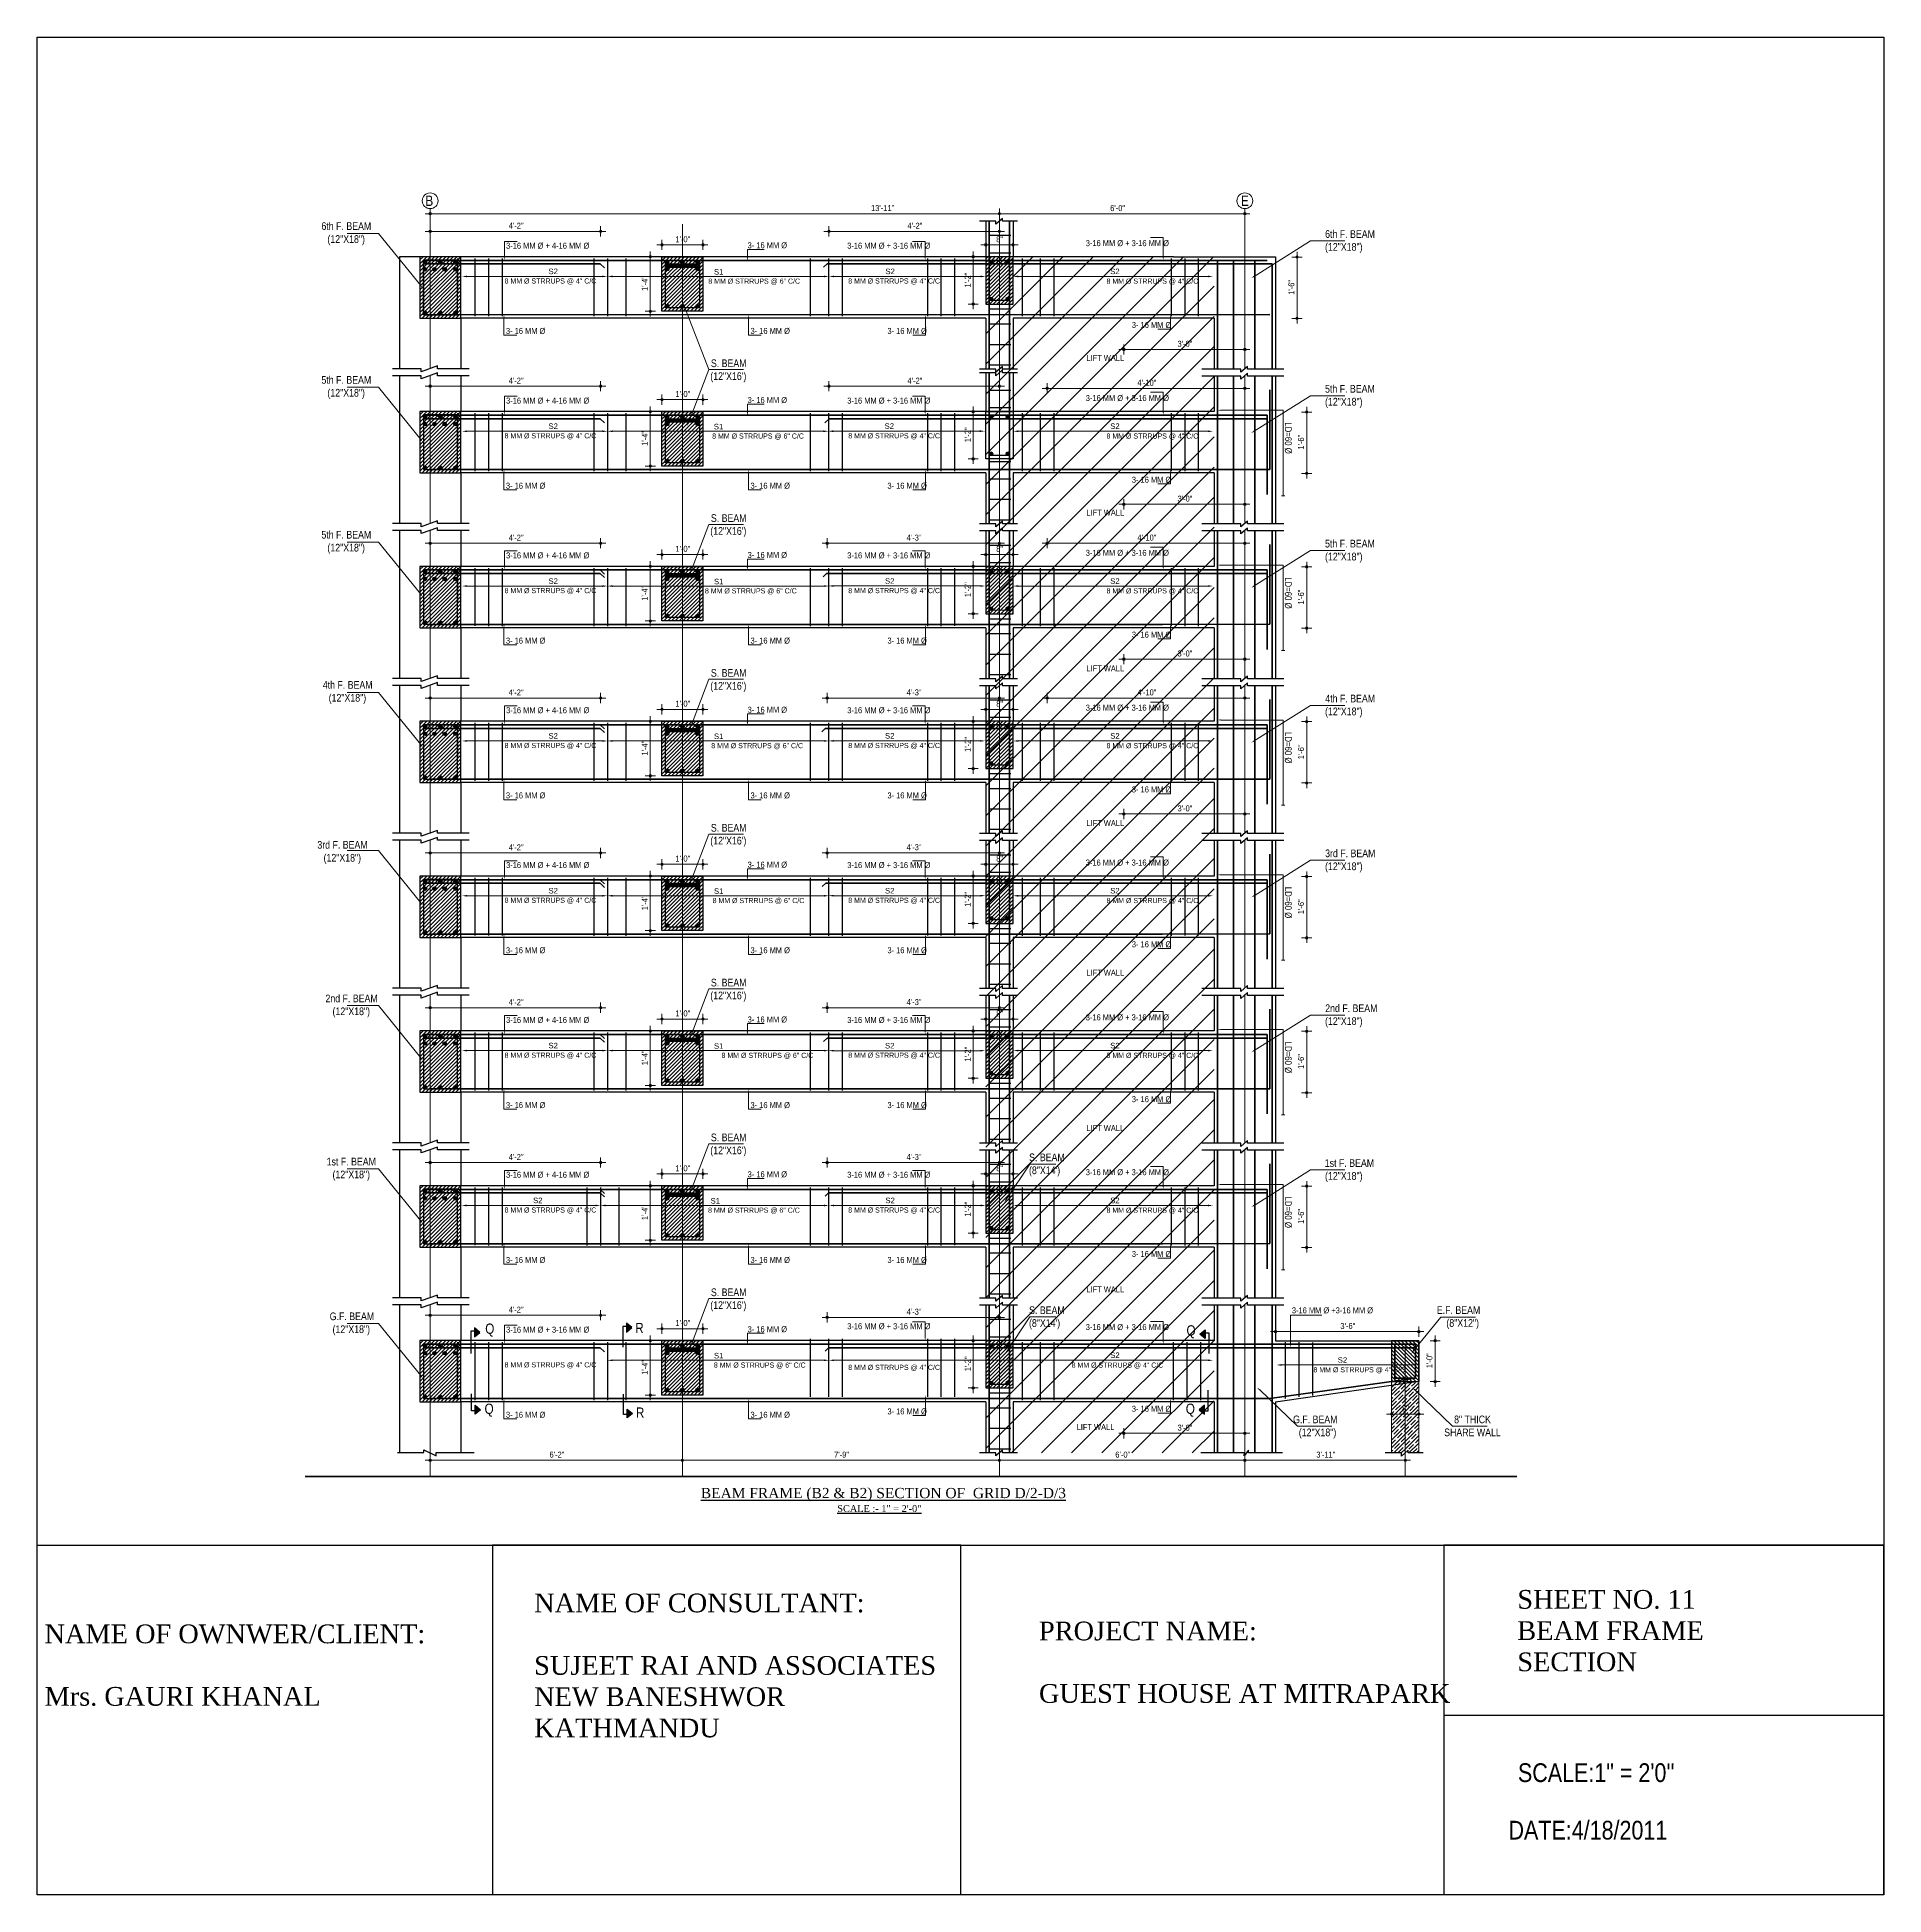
# Model space of a CAD drawing. Header units: inches. Extents: x 57837 to 133168, y 6972 to 27776.
# Drawn here: x 71677 to 73844, y 6972 to 9153 of the extents above; entities that cross this region are included whole.
import ezdxf

# ---------------------------------------------------------------- set-up
doc = ezdxf.new("R2010")
doc.units = ezdxf.units.IN
doc.header["$MEASUREMENT"] = 0
doc.linetypes.add('CENTER', pattern=[2, 1.25, -0.25, 0.25, -0.25])
doc.linetypes.add('CENTER2', pattern=[1.125, 0.75, -0.125, 0.125, -0.125])
for name, color, linetype, lineweight in [('CENTER', 9, 'CENTER', 5), ('DIM', 2, 'Continuous', 13), ('HACTH', 153, 'Continuous', 5), ('ROD', 1, 'Continuous', 40), ('STIRRUPS', 4, 'Continuous', 30)]:
    doc.layers.add(name, color=color, linetype=linetype, lineweight=lineweight)
for name, color, linetype in [('elevation', 3, 'Continuous'), ('text', 255, 'Continuous'), ('walls', 32, 'Continuous')]:
    doc.layers.add(name, color=color, linetype=linetype)
doc.styles.add('Arial', font='arial.ttf', dxfattribs={"height": 6.5})
doc.styles.get("Standard").update_dxf_attribs({"font": 'ARIALN.TTF', "height": 7})
doc.styles.add('style1', font='times.ttf', dxfattribs={"height": 8})

msp = doc.modelspace()

# ---------------------------------------------------------------- hatches: boundary and pattern name
at = {"lineweight": 13}
h = msp.add_hatch(color=256, dxfattribs=at)
edge = h.paths.add_edge_path()
edge.add_arc((72138.5, 8945.3), 1.42, 0, 360)
h = msp.add_hatch(color=256, dxfattribs=at)
edge = h.paths.add_edge_path()
edge.add_arc((72806.5, 8945.3), 1.42, 0, 360)
h = msp.add_hatch(color=256, dxfattribs=at)
edge = h.paths.add_edge_path()
edge.add_arc((72806.5, 8945.3), 1.42, 0, 360)
h = msp.add_hatch(color=256, dxfattribs=at)
edge = h.paths.add_edge_path()
edge.add_arc((73094.5, 8945.3), 1.42, 0, 360)
h = msp.add_hatch(color=256, dxfattribs=at)
edge = h.paths.add_edge_path()
edge.add_arc((72138.5, 8924.6), 1.42, 0, 360)
h = msp.add_hatch(color=256, dxfattribs=at)
edge = h.paths.add_edge_path()
edge.add_arc((72338.5, 8924.6), 1.42, 0, 360)
h = msp.add_hatch(color=256, dxfattribs=at)
edge = h.paths.add_edge_path()
edge.add_arc((72606.5, 8924.6), 1.42, 0, 360)
h = msp.add_hatch(color=256, dxfattribs=at)
edge = h.paths.add_edge_path()
edge.add_arc((72806.5, 8924.6), 1.42, 0, 360)
h = msp.add_hatch(color=256, dxfattribs=at)
edge = h.paths.add_edge_path()
edge.add_arc((72396.8, 8894.8), 1.42, 0, 360)
h = msp.add_hatch(color=256, dxfattribs=at)
edge = h.paths.add_edge_path()
edge.add_arc((72410.5, 8908.8), 1.42, 0, 360)
h = msp.add_hatch(color=256, dxfattribs=at)
edge = h.paths.add_edge_path()
edge.add_arc((72458.5, 8908.8), 1.42, 0, 360)
h = msp.add_hatch(color=256, dxfattribs=at)
edge = h.paths.add_edge_path()
edge.add_arc((72775.7, 8894.8), 1.42, 0, 360)
h = msp.add_hatch(color=256, dxfattribs=at)
edge = h.paths.add_edge_path()
edge.add_arc((72775.7, 8894.8), 1.42, 0, 360)
h = msp.add_hatch(color=256, dxfattribs=at)
edge = h.paths.add_edge_path()
edge.add_arc((72775.7, 8894.8), 1.42, 0, 360)
h = msp.add_hatch(color=256, dxfattribs=at)
edge = h.paths.add_edge_path()
edge.add_arc((72790.5, 8908.8), 1.42, 0, 360)
h = msp.add_hatch(color=256, dxfattribs=at)
edge = h.paths.add_edge_path()
edge.add_arc((72822.5, 8908.8), 1.42, 0, 360)
h = msp.add_hatch(color=256, dxfattribs=at)
edge = h.paths.add_edge_path()
edge.add_arc((73155.7, 8894.4), 1.42, 0, 360)
h = msp.add_hatch(color=256, dxfattribs=at)
edge = h.paths.add_edge_path()
edge.add_arc((72396.8, 8830.8), 1.42, 0, 360)
h = msp.add_hatch(color=256, dxfattribs=at)
edge = h.paths.add_edge_path()
edge.add_arc((72775.7, 8839.3), 1.42, 0, 360)
h = msp.add_hatch(color=256, dxfattribs=at)
edge = h.paths.add_edge_path()
edge.add_arc((72775.7, 8839.3), 1.42, 0, 360)
h = msp.add_hatch(color=256, dxfattribs=at)
edge = h.paths.add_edge_path()
edge.add_arc((72775.7, 8839.3), 1.42, 0, 360)
h = msp.add_hatch(color=256, dxfattribs=at)
edge = h.paths.add_edge_path()
edge.add_arc((73155.7, 8822.4), 1.42, 0, 360)
h = msp.add_hatch(color=256, dxfattribs=at)
edge = h.paths.add_edge_path()
edge.add_arc((72952.5, 8786), 1.42, 0, 360)
h = msp.add_hatch(color=256, dxfattribs=at)
edge = h.paths.add_edge_path()
edge.add_arc((73094.5, 8786), 1.42, 0, 360)
h = msp.add_hatch(color=256, dxfattribs=at)
edge = h.paths.add_edge_path()
edge.add_arc((72138.5, 8742.9), 1.42, 0, 360)
h = msp.add_hatch(color=256, dxfattribs=at)
edge = h.paths.add_edge_path()
edge.add_arc((72338.5, 8742.9), 1.42, 0, 360)
h = msp.add_hatch(color=256, dxfattribs=at)
edge = h.paths.add_edge_path()
edge.add_arc((72606.5, 8742.9), 1.42, 0, 360)
h = msp.add_hatch(color=256, dxfattribs=at)
edge = h.paths.add_edge_path()
edge.add_arc((72806.5, 8742.9), 1.42, 0, 360)
h = msp.add_hatch(color=256, dxfattribs=at)
edge = h.paths.add_edge_path()
edge.add_arc((72410.5, 8727.1), 1.42, 0, 360)
h = msp.add_hatch(color=256, dxfattribs=at)
edge = h.paths.add_edge_path()
edge.add_arc((72458.5, 8727.1), 1.42, 0, 360)
h = msp.add_hatch(color=256, dxfattribs=at)
edge = h.paths.add_edge_path()
edge.add_arc((72862.5, 8740.3), 1.42, 0, 360)
h = msp.add_hatch(color=256, dxfattribs=at)
edge = h.paths.add_edge_path()
edge.add_arc((73094.5, 8740.3), 1.42, 0, 360)
h = msp.add_hatch(color=256, dxfattribs=at)
edge = h.paths.add_edge_path()
edge.add_arc((72396.8, 8713.1), 1.42, 0, 360)
h = msp.add_hatch(color=256, dxfattribs=at)
edge = h.paths.add_edge_path()
edge.add_arc((72775.7, 8713.1), 1.42, 0, 360)
h = msp.add_hatch(color=256, dxfattribs=at)
edge = h.paths.add_edge_path()
edge.add_arc((73167.1, 8712.6), 1.42, 0, 360)
h = msp.add_hatch(color=256, dxfattribs=at)
edge = h.paths.add_edge_path()
edge.add_arc((72775.7, 8657.6), 1.42, 0, 360)
h = msp.add_hatch(color=256, dxfattribs=at)
edge = h.paths.add_edge_path()
edge.add_arc((72396.8, 8649.1), 1.42, 0, 360)
h = msp.add_hatch(color=256, dxfattribs=at)
edge = h.paths.add_edge_path()
edge.add_arc((73167.1, 8640.6), 1.42, 0, 360)
h = msp.add_hatch(color=256, dxfattribs=at)
edge = h.paths.add_edge_path()
edge.add_arc((72952.5, 8604.3), 1.42, 0, 360)
h = msp.add_hatch(color=256, dxfattribs=at)
edge = h.paths.add_edge_path()
edge.add_arc((73094.5, 8604.3), 1.42, 0, 360)
h = msp.add_hatch(color=256, dxfattribs=at)
edge = h.paths.add_edge_path()
edge.add_arc((72138.5, 8558.6), 1.42, 0, 360)
h = msp.add_hatch(color=256, dxfattribs=at)
edge = h.paths.add_edge_path()
edge.add_arc((72338.5, 8558.6), 1.42, 0, 360)
h = msp.add_hatch(color=256, dxfattribs=at)
edge = h.paths.add_edge_path()
edge.add_arc((72604.4, 8558.6), 1.42, 0, 360)
h = msp.add_hatch(color=256, dxfattribs=at)
edge = h.paths.add_edge_path()
edge.add_arc((72806.5, 8558.6), 1.42, 0, 360)
h = msp.add_hatch(color=256, dxfattribs=at)
edge = h.paths.add_edge_path()
edge.add_arc((72862.5, 8558.6), 1.42, 0, 360)
h = msp.add_hatch(color=256, dxfattribs=at)
edge = h.paths.add_edge_path()
edge.add_arc((73094.5, 8558.6), 1.42, 0, 360)
h = msp.add_hatch(color=256, dxfattribs=at)
edge = h.paths.add_edge_path()
edge.add_arc((72396.8, 8531.4), 1.42, 0, 360)
h = msp.add_hatch(color=256, dxfattribs=at)
edge = h.paths.add_edge_path()
edge.add_arc((72410.5, 8545.3), 1.42, 0, 360)
h = msp.add_hatch(color=256, dxfattribs=at)
edge = h.paths.add_edge_path()
edge.add_arc((72458.5, 8545.3), 1.42, 0, 360)
h = msp.add_hatch(color=256, dxfattribs=at)
edge = h.paths.add_edge_path()
edge.add_arc((72775.7, 8531.4), 1.42, 0, 360)
h = msp.add_hatch(color=256, dxfattribs=at)
edge = h.paths.add_edge_path()
edge.add_arc((72775.7, 8531.4), 1.42, 0, 360)
h = msp.add_hatch(color=256, dxfattribs=at)
edge = h.paths.add_edge_path()
edge.add_arc((72775.7, 8531.4), 1.42, 0, 360)
h = msp.add_hatch(color=256, dxfattribs=at)
edge = h.paths.add_edge_path()
edge.add_arc((72790.5, 8545.3), 1.42, 0, 360)
h = msp.add_hatch(color=256, dxfattribs=at)
edge = h.paths.add_edge_path()
edge.add_arc((72822.5, 8545.3), 1.42, 0, 360)
h = msp.add_hatch(color=256, dxfattribs=at)
edge = h.paths.add_edge_path()
edge.add_arc((73167.1, 8530.9), 1.42, 0, 360)
h = msp.add_hatch(color=256, dxfattribs=at)
edge = h.paths.add_edge_path()
edge.add_arc((72396.8, 8467.4), 1.42, 0, 360)
h = msp.add_hatch(color=256, dxfattribs=at)
edge = h.paths.add_edge_path()
edge.add_arc((72775.7, 8475.8), 1.42, 0, 360)
h = msp.add_hatch(color=256, dxfattribs=at)
edge = h.paths.add_edge_path()
edge.add_arc((72775.7, 8475.8), 1.42, 0, 360)
h = msp.add_hatch(color=256, dxfattribs=at)
edge = h.paths.add_edge_path()
edge.add_arc((72775.7, 8475.8), 1.42, 0, 360)
h = msp.add_hatch(color=256, dxfattribs=at)
edge = h.paths.add_edge_path()
edge.add_arc((73167.1, 8458.9), 1.42, 0, 360)
h = msp.add_hatch(color=256, dxfattribs=at)
edge = h.paths.add_edge_path()
edge.add_arc((72952.5, 8422.5), 1.42, 0, 360)
h = msp.add_hatch(color=256, dxfattribs=at)
edge = h.paths.add_edge_path()
edge.add_arc((73094.5, 8422.5), 1.42, 0, 360)
h = msp.add_hatch(color=256, dxfattribs=at)
edge = h.paths.add_edge_path()
edge.add_arc((72138.5, 8376.9), 1.42, 0, 360)
h = msp.add_hatch(color=256, dxfattribs=at)
edge = h.paths.add_edge_path()
edge.add_arc((72338.5, 8376.9), 1.42, 0, 360)
h = msp.add_hatch(color=256, dxfattribs=at)
edge = h.paths.add_edge_path()
edge.add_arc((72604.4, 8376.9), 1.42, 0, 360)
h = msp.add_hatch(color=256, dxfattribs=at)
edge = h.paths.add_edge_path()
edge.add_arc((72806.5, 8376.9), 1.42, 0, 360)
h = msp.add_hatch(color=256, dxfattribs=at)
edge = h.paths.add_edge_path()
edge.add_arc((72862.5, 8376.9), 1.42, 0, 360)
h = msp.add_hatch(color=256, dxfattribs=at)
edge = h.paths.add_edge_path()
edge.add_arc((73094.5, 8376.9), 1.42, 0, 360)
h = msp.add_hatch(color=256, dxfattribs=at)
edge = h.paths.add_edge_path()
edge.add_arc((72396.8, 8349.6), 1.42, 0, 360)
h = msp.add_hatch(color=256, dxfattribs=at)
edge = h.paths.add_edge_path()
edge.add_arc((72410.5, 8363.6), 1.42, 0, 360)
h = msp.add_hatch(color=256, dxfattribs=at)
edge = h.paths.add_edge_path()
edge.add_arc((72458.5, 8363.6), 1.42, 0, 360)
h = msp.add_hatch(color=256, dxfattribs=at)
edge = h.paths.add_edge_path()
edge.add_arc((72775.7, 8349.6), 1.42, 0, 360)
h = msp.add_hatch(color=256, dxfattribs=at)
edge = h.paths.add_edge_path()
edge.add_arc((72775.7, 8349.6), 1.42, 0, 360)
h = msp.add_hatch(color=256, dxfattribs=at)
edge = h.paths.add_edge_path()
edge.add_arc((72775.7, 8349.6), 1.42, 0, 360)
h = msp.add_hatch(color=256, dxfattribs=at)
edge = h.paths.add_edge_path()
edge.add_arc((72790.5, 8363.6), 1.42, 0, 360)
h = msp.add_hatch(color=256, dxfattribs=at)
edge = h.paths.add_edge_path()
edge.add_arc((72822.5, 8363.6), 1.42, 0, 360)
h = msp.add_hatch(color=256, dxfattribs=at)
edge = h.paths.add_edge_path()
edge.add_arc((73167.1, 8349.2), 1.42, 0, 360)
h = msp.add_hatch(color=256, dxfattribs=at)
edge = h.paths.add_edge_path()
edge.add_arc((72396.8, 8285.6), 1.42, 0, 360)
h = msp.add_hatch(color=256, dxfattribs=at)
edge = h.paths.add_edge_path()
edge.add_arc((72775.7, 8294.1), 1.42, 0, 360)
h = msp.add_hatch(color=256, dxfattribs=at)
edge = h.paths.add_edge_path()
edge.add_arc((72775.7, 8294.1), 1.42, 0, 360)
h = msp.add_hatch(color=256, dxfattribs=at)
edge = h.paths.add_edge_path()
edge.add_arc((72775.7, 8294.1), 1.42, 0, 360)
h = msp.add_hatch(color=256, dxfattribs=at)
edge = h.paths.add_edge_path()
edge.add_arc((73167.1, 8277.2), 1.42, 0, 360)
h = msp.add_hatch(color=256, dxfattribs=at)
edge = h.paths.add_edge_path()
edge.add_arc((72952.5, 8240.8), 1.42, 0, 360)
h = msp.add_hatch(color=256, dxfattribs=at)
edge = h.paths.add_edge_path()
edge.add_arc((73094.5, 8240.8), 1.42, 0, 360)
h = msp.add_hatch(color=256, dxfattribs=at)
edge = h.paths.add_edge_path()
edge.add_arc((72138.5, 8195.1), 1.42, 0, 360)
h = msp.add_hatch(color=256, dxfattribs=at)
edge = h.paths.add_edge_path()
edge.add_arc((72338.5, 8195.1), 1.42, 0, 360)
h = msp.add_hatch(color=256, dxfattribs=at)
edge = h.paths.add_edge_path()
edge.add_arc((72410.5, 8181.8), 1.42, 0, 360)
h = msp.add_hatch(color=256, dxfattribs=at)
edge = h.paths.add_edge_path()
edge.add_arc((72458.5, 8181.8), 1.42, 0, 360)
h = msp.add_hatch(color=256, dxfattribs=at)
edge = h.paths.add_edge_path()
edge.add_arc((72604.4, 8195.1), 1.42, 0, 360)
h = msp.add_hatch(color=256, dxfattribs=at)
edge = h.paths.add_edge_path()
edge.add_arc((72790.5, 8181.8), 1.42, 0, 360)
h = msp.add_hatch(color=256, dxfattribs=at)
edge = h.paths.add_edge_path()
edge.add_arc((72806.5, 8195.1), 1.42, 0, 360)
h = msp.add_hatch(color=256, dxfattribs=at)
edge = h.paths.add_edge_path()
edge.add_arc((72822.5, 8181.8), 1.42, 0, 360)
h = msp.add_hatch(color=256, dxfattribs=at)
edge = h.paths.add_edge_path()
edge.add_arc((72396.8, 8167.9), 1.42, 0, 360)
h = msp.add_hatch(color=256, dxfattribs=at)
edge = h.paths.add_edge_path()
edge.add_arc((72775.7, 8167.9), 1.42, 0, 360)
h = msp.add_hatch(color=256, dxfattribs=at)
edge = h.paths.add_edge_path()
edge.add_arc((72775.7, 8167.9), 1.42, 0, 360)
h = msp.add_hatch(color=256, dxfattribs=at)
edge = h.paths.add_edge_path()
edge.add_arc((72775.7, 8167.9), 1.42, 0, 360)
h = msp.add_hatch(color=256, dxfattribs=at)
edge = h.paths.add_edge_path()
edge.add_arc((73167.1, 8167.4), 1.42, 0, 360)
h = msp.add_hatch(color=256, dxfattribs=at)
edge = h.paths.add_edge_path()
edge.add_arc((72775.7, 8112.4), 1.42, 0, 360)
h = msp.add_hatch(color=256, dxfattribs=at)
edge = h.paths.add_edge_path()
edge.add_arc((72775.7, 8112.4), 1.42, 0, 360)
h = msp.add_hatch(color=256, dxfattribs=at)
edge = h.paths.add_edge_path()
edge.add_arc((72775.7, 8112.4), 1.42, 0, 360)
h = msp.add_hatch(color=256, dxfattribs=at)
edge = h.paths.add_edge_path()
edge.add_arc((72396.8, 8103.9), 1.42, 0, 360)
h = msp.add_hatch(color=256, dxfattribs=at)
edge = h.paths.add_edge_path()
edge.add_arc((73167.1, 8095.4), 1.42, 0, 360)
h = msp.add_hatch(color=256, dxfattribs=at)
edge = h.paths.add_edge_path()
edge.add_arc((72138.5, 8013.4), 1.42, 0, 360)
h = msp.add_hatch(color=256, dxfattribs=at)
edge = h.paths.add_edge_path()
edge.add_arc((72338.5, 8013.4), 1.42, 0, 360)
h = msp.add_hatch(color=256, dxfattribs=at)
edge = h.paths.add_edge_path()
edge.add_arc((72604.4, 8013.4), 1.42, 0, 360)
h = msp.add_hatch(color=256, dxfattribs=at)
edge = h.paths.add_edge_path()
edge.add_arc((72806.5, 8013.4), 1.42, 0, 360)
h = msp.add_hatch(color=256, dxfattribs=at)
edge = h.paths.add_edge_path()
edge.add_arc((72396.8, 7986.1), 1.42, 0, 360)
h = msp.add_hatch(color=256, dxfattribs=at)
edge = h.paths.add_edge_path()
edge.add_arc((72410.5, 8000.1), 1.42, 0, 360)
h = msp.add_hatch(color=256, dxfattribs=at)
edge = h.paths.add_edge_path()
edge.add_arc((72458.5, 8000.1), 1.42, 0, 360)
h = msp.add_hatch(color=256, dxfattribs=at)
edge = h.paths.add_edge_path()
edge.add_arc((72775.7, 7986.2), 1.42, 0, 360)
h = msp.add_hatch(color=256, dxfattribs=at)
edge = h.paths.add_edge_path()
edge.add_arc((72775.7, 7986.1), 1.42, 0, 360)
h = msp.add_hatch(color=256, dxfattribs=at)
edge = h.paths.add_edge_path()
edge.add_arc((72775.7, 7986.2), 1.42, 0, 360)
h = msp.add_hatch(color=256, dxfattribs=at)
edge = h.paths.add_edge_path()
edge.add_arc((72790.5, 8000.1), 1.42, 0, 360)
h = msp.add_hatch(color=256, dxfattribs=at)
edge = h.paths.add_edge_path()
edge.add_arc((72822.5, 8000.1), 1.42, 0, 360)
h = msp.add_hatch(color=256, dxfattribs=at)
edge = h.paths.add_edge_path()
edge.add_arc((73167.1, 7985.7), 1.42, 0, 360)
h = msp.add_hatch(color=256, dxfattribs=at)
edge = h.paths.add_edge_path()
edge.add_arc((72396.8, 7922.1), 1.42, 0, 360)
h = msp.add_hatch(color=256, dxfattribs=at)
edge = h.paths.add_edge_path()
edge.add_arc((72775.7, 7930.6), 1.42, 0, 360)
h = msp.add_hatch(color=256, dxfattribs=at)
edge = h.paths.add_edge_path()
edge.add_arc((72775.7, 7930.6), 1.42, 0, 360)
h = msp.add_hatch(color=256, dxfattribs=at)
edge = h.paths.add_edge_path()
edge.add_arc((72775.7, 7930.6), 1.42, 0, 360)
h = msp.add_hatch(color=256, dxfattribs=at)
edge = h.paths.add_edge_path()
edge.add_arc((73167.1, 7913.7), 1.42, 0, 360)
h = msp.add_hatch(color=256, dxfattribs=at)
edge = h.paths.add_edge_path()
edge.add_arc((72138.5, 7831.7), 1.42, 0, 360)
h = msp.add_hatch(color=256, dxfattribs=at)
edge = h.paths.add_edge_path()
edge.add_arc((72338.5, 7831.7), 1.42, 0, 360)
h = msp.add_hatch(color=256, dxfattribs=at)
edge = h.paths.add_edge_path()
edge.add_arc((72604.4, 7831.7), 1.42, 0, 360)
h = msp.add_hatch(color=256, dxfattribs=at)
edge = h.paths.add_edge_path()
edge.add_arc((72806.5, 7831.7), 1.42, 0, 360)
h = msp.add_hatch(color=256, dxfattribs=at)
edge = h.paths.add_edge_path()
edge.add_arc((72396.8, 7804.4), 1.42, 0, 360)
h = msp.add_hatch(color=256, dxfattribs=at)
edge = h.paths.add_edge_path()
edge.add_arc((72410.5, 7818.4), 1.42, 0, 360)
h = msp.add_hatch(color=256, dxfattribs=at)
edge = h.paths.add_edge_path()
edge.add_arc((72458.5, 7818.4), 1.42, 0, 360)
h = msp.add_hatch(color=256, dxfattribs=at)
edge = h.paths.add_edge_path()
edge.add_arc((72775.7, 7804.4), 1.42, 0, 360)
h = msp.add_hatch(color=256, dxfattribs=at)
edge = h.paths.add_edge_path()
edge.add_arc((72775.7, 7804.4), 1.42, 0, 360)
h = msp.add_hatch(color=256, dxfattribs=at)
edge = h.paths.add_edge_path()
edge.add_arc((72790.5, 7818.4), 1.42, 0, 360)
h = msp.add_hatch(color=256, dxfattribs=at)
edge = h.paths.add_edge_path()
edge.add_arc((72822.5, 7818.4), 1.42, 0, 360)
h = msp.add_hatch(color=256, dxfattribs=at)
edge = h.paths.add_edge_path()
edge.add_arc((73167.1, 7804), 1.42, 0, 360)
h = msp.add_hatch(color=256, dxfattribs=at)
edge = h.paths.add_edge_path()
edge.add_arc((72396.8, 7740.4), 1.42, 0, 360)
h = msp.add_hatch(color=256, dxfattribs=at)
edge = h.paths.add_edge_path()
edge.add_arc((72775.7, 7748.9), 1.42, 0, 360)
h = msp.add_hatch(color=256, dxfattribs=at)
edge = h.paths.add_edge_path()
edge.add_arc((72775.7, 7748.9), 1.42, 0, 360)
h = msp.add_hatch(color=256, dxfattribs=at)
edge = h.paths.add_edge_path()
edge.add_arc((73167.1, 7732), 1.42, 0, 360)
h = msp.add_hatch(color=256, dxfattribs=at)
edge = h.paths.add_edge_path()
edge.add_arc((72138.5, 7652.5), 1.42, 0, 360)
h = msp.add_hatch(color=256, dxfattribs=at)
edge = h.paths.add_edge_path()
edge.add_arc((72338.5, 7652.5), 1.42, 0, 360)
h = msp.add_hatch(color=256, dxfattribs=at)
edge = h.paths.add_edge_path()
edge.add_arc((72410.5, 7636.6), 1.42, 0, 360)
h = msp.add_hatch(color=256, dxfattribs=at)
edge = h.paths.add_edge_path()
edge.add_arc((72458.5, 7636.6), 1.42, 0, 360)
h = msp.add_hatch(color=256, dxfattribs=at)
edge = h.paths.add_edge_path()
edge.add_arc((72604.4, 7649.9), 1.42, 0, 360)
h = msp.add_hatch(color=256, dxfattribs=at)
edge = h.paths.add_edge_path()
edge.add_arc((72806.5, 7649.9), 1.42, 0, 360)
h = msp.add_hatch(color=256, dxfattribs=at)
edge = h.paths.add_edge_path()
edge.add_arc((73130.5, 7633.3), 1.42, 0, 360)
h = msp.add_hatch(color=256, dxfattribs=at)
edge = h.paths.add_edge_path()
edge.add_arc((73298.7, 7633.3), 1.42, 0, 360)
h = msp.add_hatch(color=256, dxfattribs=at)
edge = h.paths.add_edge_path()
edge.add_arc((72396.8, 7622.7), 1.42, 0, 360)
h = msp.add_hatch(color=256, dxfattribs=at)
edge = h.paths.add_edge_path()
edge.add_arc((72775.7, 7622.7), 1.42, 0, 360)
h = msp.add_hatch(color=256, dxfattribs=at)
edge = h.paths.add_edge_path()
edge.add_arc((72775.7, 7622.7), 1.42, 0, 360)
h = msp.add_hatch(color=256, dxfattribs=at)
edge = h.paths.add_edge_path()
edge.add_arc((73317.8, 7622.6), 1.42, 0, 360)
h = msp.add_hatch(color=256, dxfattribs=at)
edge = h.paths.add_edge_path()
edge.add_arc((72775.7, 7567.2), 1.42, 0, 360)
h = msp.add_hatch(color=256, dxfattribs=at)
edge = h.paths.add_edge_path()
edge.add_arc((72775.7, 7567.2), 1.42, 0, 360)
h = msp.add_hatch(color=256, dxfattribs=at)
edge = h.paths.add_edge_path()
edge.add_arc((73317.8, 7574.6), 1.42, 0, 360)
h = msp.add_hatch(color=256, dxfattribs=at)
edge = h.paths.add_edge_path()
edge.add_arc((72396.8, 7558.7), 1.42, 0, 360)
h = msp.add_hatch(color=256, dxfattribs=at)
edge = h.paths.add_edge_path()
edge.add_arc((73266.7, 7536.5), 1.42, 0, 360)
h = msp.add_hatch(color=256, dxfattribs=at)
edge = h.paths.add_edge_path()
edge.add_arc((73298.7, 7536.5), 1.42, 0, 360)
h = msp.add_hatch(color=256, dxfattribs=at)
edge = h.paths.add_edge_path()
edge.add_arc((72952.5, 7513.9), 1.42, 0, 360)
h = msp.add_hatch(color=256, dxfattribs=at)
edge = h.paths.add_edge_path()
edge.add_arc((73094.5, 7513.9), 1.42, 0, 360)
h = msp.add_hatch(color=256, dxfattribs=at)
edge = h.paths.add_edge_path()
edge.add_arc((72138.5, 7482.2), 1.42, 0, 360)
h = msp.add_hatch(color=256, dxfattribs=at)
edge = h.paths.add_edge_path()
edge.add_arc((72434.5, 7482.2), 1.42, 0, 360)
h = msp.add_hatch(color=256, dxfattribs=at)
edge = h.paths.add_edge_path()
edge.add_arc((72434.5, 7482.2), 1.42, 0, 360)
h = msp.add_hatch(color=256, dxfattribs=at)
edge = h.paths.add_edge_path()
edge.add_arc((72806.5, 7482.2), 1.42, 0, 360)
h = msp.add_hatch(color=256, dxfattribs=at)
edge = h.paths.add_edge_path()
edge.add_arc((72806.5, 7482.2), 1.42, 0, 360)
h = msp.add_hatch(color=256, dxfattribs=at)
edge = h.paths.add_edge_path()
edge.add_arc((73094.5, 7482.2), 1.42, 0, 360)
h = msp.add_hatch(color=256, dxfattribs=at)
edge = h.paths.add_edge_path()
edge.add_arc((73094.5, 7482.2), 1.42, 0, 360)
h = msp.add_hatch(color=256, dxfattribs=at)
edge = h.paths.add_edge_path()
edge.add_arc((73282.7, 7482.2), 1.42, 0, 360)
at = {"layer": 'HACTH'}
h = msp.add_hatch(color=1, dxfattribs=at)
edge = h.paths.add_edge_path()
edge.add_arc((72132.5, 8888.5), 2.08, 0, 360)
h = msp.add_hatch(color=1, dxfattribs=at)
edge = h.paths.add_edge_path()
edge.add_arc((72132.5, 8880.1), 2.08, 0, 360)
h = msp.add_hatch(color=1, dxfattribs=at)
edge = h.paths.add_edge_path()
edge.add_arc((72143.5, 8880.1), 2.08, 0, 360)
h = msp.add_hatch(color=1, dxfattribs=at)
edge = h.paths.add_edge_path()
edge.add_arc((72150.5, 8888.5), 2.08, 0, 360)
h = msp.add_hatch(color=1, dxfattribs=at)
edge = h.paths.add_edge_path()
edge.add_arc((72155.5, 8880.1), 2.08, 0, 360)
h = msp.add_hatch(color=1, dxfattribs=at)
edge = h.paths.add_edge_path()
edge.add_arc((72168.3, 8888.5), 2.08, 0, 360)
h = msp.add_hatch(color=1, dxfattribs=at)
edge = h.paths.add_edge_path()
edge.add_arc((72168.3, 8880.1), 2.08, 0, 360)
h = msp.add_hatch(color=1, dxfattribs=at)
edge = h.paths.add_edge_path()
edge.add_arc((72416.5, 8888.5), 2.08, 0, 360)
h = msp.add_hatch(color=1, dxfattribs=at)
edge = h.paths.add_edge_path()
edge.add_arc((72416.5, 8880.2), 2.08, 0, 360)
h = msp.add_hatch(color=1, dxfattribs=at)
edge = h.paths.add_edge_path()
edge.add_arc((72434.5, 8888.5), 2.08, 0, 360)
h = msp.add_hatch(color=1, dxfattribs=at)
edge = h.paths.add_edge_path()
edge.add_arc((72452.4, 8888.5), 2.08, 0, 360)
h = msp.add_hatch(color=1, dxfattribs=at)
edge = h.paths.add_edge_path()
edge.add_arc((72452.4, 8880.2), 2.08, 0, 360)
h = msp.add_hatch(color=1, dxfattribs=at)
edge = h.paths.add_edge_path()
edge.add_arc((72796.5, 8888.5), 2.08, 0, 360)
h = msp.add_hatch(color=1, dxfattribs=at)
edge = h.paths.add_edge_path()
edge.add_arc((72816.4, 8888.5), 2.08, 0, 360)
h = msp.add_hatch(color=1, dxfattribs=at)
edge = h.paths.add_edge_path()
edge.add_arc((72132.5, 8828.9), 2.08, 0, 360)
h = msp.add_hatch(color=1, dxfattribs=at)
edge = h.paths.add_edge_path()
edge.add_arc((72150.5, 8828.9), 2.08, 0, 360)
h = msp.add_hatch(color=1, dxfattribs=at)
edge = h.paths.add_edge_path()
edge.add_arc((72168.3, 8828.9), 2.08, 0, 360)
h = msp.add_hatch(color=1, dxfattribs=at)
edge = h.paths.add_edge_path()
edge.add_arc((72416.5, 8836.9), 2.08, 0, 360)
h = msp.add_hatch(color=1, dxfattribs=at)
edge = h.paths.add_edge_path()
edge.add_arc((72434.5, 8836.9), 2.08, 0, 360)
h = msp.add_hatch(color=1, dxfattribs=at)
edge = h.paths.add_edge_path()
edge.add_arc((72452.4, 8836.9), 2.08, 0, 360)
h = msp.add_hatch(color=1, dxfattribs=at)
edge = h.paths.add_edge_path()
edge.add_arc((72796.5, 8845.4), 2.08, 0, 360)
h = msp.add_hatch(color=1, dxfattribs=at)
edge = h.paths.add_edge_path()
edge.add_arc((72816.4, 8845.4), 2.08, 0, 360)
h = msp.add_hatch(color=1, dxfattribs=at)
edge = h.paths.add_edge_path()
edge.add_arc((72132.5, 8706.8), 2.08, 0, 360)
h = msp.add_hatch(color=1, dxfattribs=at)
edge = h.paths.add_edge_path()
edge.add_arc((72132.5, 8698.4), 2.08, 0, 360)
h = msp.add_hatch(color=1, dxfattribs=at)
edge = h.paths.add_edge_path()
edge.add_arc((72143.5, 8698.4), 2.08, 0, 360)
h = msp.add_hatch(color=1, dxfattribs=at)
edge = h.paths.add_edge_path()
edge.add_arc((72150.5, 8706.8), 2.08, 0, 360)
h = msp.add_hatch(color=1, dxfattribs=at)
edge = h.paths.add_edge_path()
edge.add_arc((72155.5, 8698.4), 2.08, 0, 360)
h = msp.add_hatch(color=1, dxfattribs=at)
edge = h.paths.add_edge_path()
edge.add_arc((72168.3, 8706.8), 2.08, 0, 360)
h = msp.add_hatch(color=1, dxfattribs=at)
edge = h.paths.add_edge_path()
edge.add_arc((72168.3, 8698.4), 2.08, 0, 360)
h = msp.add_hatch(color=1, dxfattribs=at)
edge = h.paths.add_edge_path()
edge.add_arc((72416.5, 8706.8), 2.08, 0, 360)
h = msp.add_hatch(color=1, dxfattribs=at)
edge = h.paths.add_edge_path()
edge.add_arc((72416.5, 8698.4), 2.08, 0, 360)
h = msp.add_hatch(color=1, dxfattribs=at)
edge = h.paths.add_edge_path()
edge.add_arc((72434.5, 8706.8), 2.08, 0, 360)
h = msp.add_hatch(color=1, dxfattribs=at)
edge = h.paths.add_edge_path()
edge.add_arc((72452.4, 8706.8), 2.08, 0, 360)
h = msp.add_hatch(color=1, dxfattribs=at)
edge = h.paths.add_edge_path()
edge.add_arc((72452.4, 8698.4), 2.08, 0, 360)
h = msp.add_hatch(color=1, dxfattribs=at)
edge = h.paths.add_edge_path()
edge.add_arc((72796.5, 8706.8), 2.08, 0, 360)
h = msp.add_hatch(color=1, dxfattribs=at)
edge = h.paths.add_edge_path()
edge.add_arc((72816.4, 8706.8), 2.08, 0, 360)
h = msp.add_hatch(color=1, dxfattribs=at)
edge = h.paths.add_edge_path()
edge.add_arc((72416.5, 8655.2), 2.08, 0, 360)
h = msp.add_hatch(color=1, dxfattribs=at)
edge = h.paths.add_edge_path()
edge.add_arc((72434.5, 8655.2), 2.08, 0, 360)
h = msp.add_hatch(color=1, dxfattribs=at)
edge = h.paths.add_edge_path()
edge.add_arc((72452.4, 8655.2), 2.08, 0, 360)
h = msp.add_hatch(color=1, dxfattribs=at)
edge = h.paths.add_edge_path()
edge.add_arc((72796.5, 8663.7), 2.08, 0, 360)
h = msp.add_hatch(color=1, dxfattribs=at)
edge = h.paths.add_edge_path()
edge.add_arc((72816.4, 8663.7), 2.08, 0, 360)
h = msp.add_hatch(color=1, dxfattribs=at)
edge = h.paths.add_edge_path()
edge.add_arc((72132.5, 8647.2), 2.08, 0, 360)
h = msp.add_hatch(color=1, dxfattribs=at)
edge = h.paths.add_edge_path()
edge.add_arc((72150.5, 8647.2), 2.08, 0, 360)
h = msp.add_hatch(color=1, dxfattribs=at)
edge = h.paths.add_edge_path()
edge.add_arc((72168.3, 8647.2), 2.08, 0, 360)
h = msp.add_hatch(color=1, dxfattribs=at)
edge = h.paths.add_edge_path()
edge.add_arc((72132.5, 8525.1), 2.08, 0, 360)
h = msp.add_hatch(color=1, dxfattribs=at)
edge = h.paths.add_edge_path()
edge.add_arc((72150.5, 8525.1), 2.08, 0, 360)
h = msp.add_hatch(color=1, dxfattribs=at)
edge = h.paths.add_edge_path()
edge.add_arc((72168.3, 8525.1), 2.08, 0, 360)
h = msp.add_hatch(color=1, dxfattribs=at)
edge = h.paths.add_edge_path()
edge.add_arc((72416.5, 8525.1), 2.08, 0, 360)
h = msp.add_hatch(color=1, dxfattribs=at)
edge = h.paths.add_edge_path()
edge.add_arc((72434.5, 8525.1), 2.08, 0, 360)
h = msp.add_hatch(color=1, dxfattribs=at)
edge = h.paths.add_edge_path()
edge.add_arc((72452.4, 8525.1), 2.08, 0, 360)
h = msp.add_hatch(color=1, dxfattribs=at)
edge = h.paths.add_edge_path()
edge.add_arc((72796.5, 8525.1), 2.08, 0, 360)
h = msp.add_hatch(color=1, dxfattribs=at)
edge = h.paths.add_edge_path()
edge.add_arc((72816.4, 8525.1), 2.08, 0, 360)
h = msp.add_hatch(color=1, dxfattribs=at)
edge = h.paths.add_edge_path()
edge.add_arc((72132.5, 8516.7), 2.08, 0, 360)
h = msp.add_hatch(color=1, dxfattribs=at)
edge = h.paths.add_edge_path()
edge.add_arc((72143.5, 8516.7), 2.08, 0, 360)
h = msp.add_hatch(color=1, dxfattribs=at)
edge = h.paths.add_edge_path()
edge.add_arc((72155.5, 8516.7), 2.08, 0, 360)
h = msp.add_hatch(color=1, dxfattribs=at)
edge = h.paths.add_edge_path()
edge.add_arc((72168.3, 8516.7), 2.08, 0, 360)
h = msp.add_hatch(color=1, dxfattribs=at)
edge = h.paths.add_edge_path()
edge.add_arc((72416.5, 8516.7), 2.08, 0, 360)
h = msp.add_hatch(color=1, dxfattribs=at)
edge = h.paths.add_edge_path()
edge.add_arc((72452.4, 8516.7), 2.08, 0, 360)
h = msp.add_hatch(color=1, dxfattribs=at)
edge = h.paths.add_edge_path()
edge.add_arc((72796.5, 8481.9), 2.08, 0, 360)
h = msp.add_hatch(color=1, dxfattribs=at)
edge = h.paths.add_edge_path()
edge.add_arc((72816.4, 8481.9), 2.08, 0, 360)
h = msp.add_hatch(color=1, dxfattribs=at)
edge = h.paths.add_edge_path()
edge.add_arc((72132.5, 8465.4), 2.08, 0, 360)
h = msp.add_hatch(color=1, dxfattribs=at)
edge = h.paths.add_edge_path()
edge.add_arc((72150.5, 8465.4), 2.08, 0, 360)
h = msp.add_hatch(color=1, dxfattribs=at)
edge = h.paths.add_edge_path()
edge.add_arc((72168.3, 8465.4), 2.08, 0, 360)
h = msp.add_hatch(color=1, dxfattribs=at)
edge = h.paths.add_edge_path()
edge.add_arc((72416.5, 8473.4), 2.08, 0, 360)
h = msp.add_hatch(color=1, dxfattribs=at)
edge = h.paths.add_edge_path()
edge.add_arc((72434.5, 8473.4), 2.08, 0, 360)
h = msp.add_hatch(color=1, dxfattribs=at)
edge = h.paths.add_edge_path()
edge.add_arc((72452.4, 8473.4), 2.08, 0, 360)
h = msp.add_hatch(color=1, dxfattribs=at)
edge = h.paths.add_edge_path()
edge.add_arc((72132.5, 8343.3), 2.08, 0, 360)
h = msp.add_hatch(color=1, dxfattribs=at)
edge = h.paths.add_edge_path()
edge.add_arc((72132.5, 8334.9), 2.08, 0, 360)
h = msp.add_hatch(color=1, dxfattribs=at)
edge = h.paths.add_edge_path()
edge.add_arc((72143.5, 8334.9), 2.08, 0, 360)
h = msp.add_hatch(color=1, dxfattribs=at)
edge = h.paths.add_edge_path()
edge.add_arc((72150.5, 8343.3), 2.08, 0, 360)
h = msp.add_hatch(color=1, dxfattribs=at)
edge = h.paths.add_edge_path()
edge.add_arc((72155.5, 8334.9), 2.08, 0, 360)
h = msp.add_hatch(color=1, dxfattribs=at)
edge = h.paths.add_edge_path()
edge.add_arc((72168.3, 8343.3), 2.08, 0, 360)
h = msp.add_hatch(color=1, dxfattribs=at)
edge = h.paths.add_edge_path()
edge.add_arc((72168.3, 8334.9), 2.08, 0, 360)
h = msp.add_hatch(color=1, dxfattribs=at)
edge = h.paths.add_edge_path()
edge.add_arc((72416.5, 8343.3), 2.08, 0, 360)
h = msp.add_hatch(color=1, dxfattribs=at)
edge = h.paths.add_edge_path()
edge.add_arc((72416.5, 8335), 2.08, 0, 360)
h = msp.add_hatch(color=1, dxfattribs=at)
edge = h.paths.add_edge_path()
edge.add_arc((72434.5, 8343.3), 2.08, 0, 360)
h = msp.add_hatch(color=1, dxfattribs=at)
edge = h.paths.add_edge_path()
edge.add_arc((72452.4, 8343.3), 2.08, 0, 360)
h = msp.add_hatch(color=1, dxfattribs=at)
edge = h.paths.add_edge_path()
edge.add_arc((72452.4, 8335), 2.08, 0, 360)
h = msp.add_hatch(color=1, dxfattribs=at)
edge = h.paths.add_edge_path()
edge.add_arc((72796.5, 8343.3), 2.08, 0, 360)
h = msp.add_hatch(color=1, dxfattribs=at)
edge = h.paths.add_edge_path()
edge.add_arc((72816.4, 8343.3), 2.08, 0, 360)
h = msp.add_hatch(color=1, dxfattribs=at)
edge = h.paths.add_edge_path()
edge.add_arc((72132.5, 8283.7), 2.08, 0, 360)
h = msp.add_hatch(color=1, dxfattribs=at)
edge = h.paths.add_edge_path()
edge.add_arc((72150.5, 8283.7), 2.08, 0, 360)
h = msp.add_hatch(color=1, dxfattribs=at)
edge = h.paths.add_edge_path()
edge.add_arc((72168.3, 8283.7), 2.08, 0, 360)
h = msp.add_hatch(color=1, dxfattribs=at)
edge = h.paths.add_edge_path()
edge.add_arc((72416.5, 8291.7), 2.08, 0, 360)
h = msp.add_hatch(color=1, dxfattribs=at)
edge = h.paths.add_edge_path()
edge.add_arc((72434.5, 8291.7), 2.08, 0, 360)
h = msp.add_hatch(color=1, dxfattribs=at)
edge = h.paths.add_edge_path()
edge.add_arc((72452.4, 8291.7), 2.08, 0, 360)
h = msp.add_hatch(color=1, dxfattribs=at)
edge = h.paths.add_edge_path()
edge.add_arc((72796.5, 8300.2), 2.08, 0, 360)
h = msp.add_hatch(color=1, dxfattribs=at)
edge = h.paths.add_edge_path()
edge.add_arc((72816.4, 8300.2), 2.08, 0, 360)
h = msp.add_hatch(color=1, dxfattribs=at)
edge = h.paths.add_edge_path()
edge.add_arc((72132.5, 8161.6), 2.08, 0, 360)
h = msp.add_hatch(color=1, dxfattribs=at)
edge = h.paths.add_edge_path()
edge.add_arc((72132.5, 8153.2), 2.08, 0, 360)
h = msp.add_hatch(color=1, dxfattribs=at)
edge = h.paths.add_edge_path()
edge.add_arc((72143.5, 8153.2), 2.08, 0, 360)
h = msp.add_hatch(color=1, dxfattribs=at)
edge = h.paths.add_edge_path()
edge.add_arc((72150.5, 8161.6), 2.08, 0, 360)
h = msp.add_hatch(color=1, dxfattribs=at)
edge = h.paths.add_edge_path()
edge.add_arc((72155.5, 8153.2), 2.08, 0, 360)
h = msp.add_hatch(color=1, dxfattribs=at)
edge = h.paths.add_edge_path()
edge.add_arc((72168.3, 8161.6), 2.08, 0, 360)
h = msp.add_hatch(color=1, dxfattribs=at)
edge = h.paths.add_edge_path()
edge.add_arc((72168.3, 8153.2), 2.08, 0, 360)
h = msp.add_hatch(color=1, dxfattribs=at)
edge = h.paths.add_edge_path()
edge.add_arc((72416.5, 8161.6), 2.08, 0, 360)
h = msp.add_hatch(color=1, dxfattribs=at)
edge = h.paths.add_edge_path()
edge.add_arc((72416.5, 8153.2), 2.08, 0, 360)
h = msp.add_hatch(color=1, dxfattribs=at)
edge = h.paths.add_edge_path()
edge.add_arc((72434.5, 8161.6), 2.08, 0, 360)
h = msp.add_hatch(color=1, dxfattribs=at)
edge = h.paths.add_edge_path()
edge.add_arc((72452.4, 8161.6), 2.08, 0, 360)
h = msp.add_hatch(color=1, dxfattribs=at)
edge = h.paths.add_edge_path()
edge.add_arc((72452.4, 8153.2), 2.08, 0, 360)
h = msp.add_hatch(color=1, dxfattribs=at)
edge = h.paths.add_edge_path()
edge.add_arc((72796.5, 8161.6), 2.08, 0, 360)
h = msp.add_hatch(color=1, dxfattribs=at)
edge = h.paths.add_edge_path()
edge.add_arc((72816.4, 8161.6), 2.08, 0, 360)
h = msp.add_hatch(color=1, dxfattribs=at)
edge = h.paths.add_edge_path()
edge.add_arc((72416.5, 8110), 2.08, 0, 360)
h = msp.add_hatch(color=1, dxfattribs=at)
edge = h.paths.add_edge_path()
edge.add_arc((72434.5, 8110), 2.08, 0, 360)
h = msp.add_hatch(color=1, dxfattribs=at)
edge = h.paths.add_edge_path()
edge.add_arc((72452.4, 8110), 2.08, 0, 360)
h = msp.add_hatch(color=1, dxfattribs=at)
edge = h.paths.add_edge_path()
edge.add_arc((72796.5, 8118.4), 2.08, 0, 360)
h = msp.add_hatch(color=1, dxfattribs=at)
edge = h.paths.add_edge_path()
edge.add_arc((72816.4, 8118.5), 2.08, 0, 360)
h = msp.add_hatch(color=1, dxfattribs=at)
edge = h.paths.add_edge_path()
edge.add_arc((72132.5, 8102), 2.08, 0, 360)
h = msp.add_hatch(color=1, dxfattribs=at)
edge = h.paths.add_edge_path()
edge.add_arc((72150.5, 8102), 2.08, 0, 360)
h = msp.add_hatch(color=1, dxfattribs=at)
edge = h.paths.add_edge_path()
edge.add_arc((72168.3, 8102), 2.08, 0, 360)
h = msp.add_hatch(color=1, dxfattribs=at)
edge = h.paths.add_edge_path()
edge.add_arc((72132.5, 7979.9), 2.08, 0, 360)
h = msp.add_hatch(color=1, dxfattribs=at)
edge = h.paths.add_edge_path()
edge.add_arc((72150.5, 7979.9), 2.08, 0, 360)
h = msp.add_hatch(color=1, dxfattribs=at)
edge = h.paths.add_edge_path()
edge.add_arc((72168.3, 7979.9), 2.08, 0, 360)
h = msp.add_hatch(color=1, dxfattribs=at)
edge = h.paths.add_edge_path()
edge.add_arc((72416.5, 7979.9), 2.08, 0, 360)
h = msp.add_hatch(color=1, dxfattribs=at)
edge = h.paths.add_edge_path()
edge.add_arc((72434.5, 7979.9), 2.08, 0, 360)
h = msp.add_hatch(color=1, dxfattribs=at)
edge = h.paths.add_edge_path()
edge.add_arc((72452.4, 7979.9), 2.08, 0, 360)
h = msp.add_hatch(color=1, dxfattribs=at)
edge = h.paths.add_edge_path()
edge.add_arc((72796.5, 7979.8), 2.08, 0, 360)
h = msp.add_hatch(color=1, dxfattribs=at)
edge = h.paths.add_edge_path()
edge.add_arc((72816.4, 7979.9), 2.08, 0, 360)
h = msp.add_hatch(color=1, dxfattribs=at)
edge = h.paths.add_edge_path()
edge.add_arc((72132.5, 7971.4), 2.08, 0, 360)
h = msp.add_hatch(color=1, dxfattribs=at)
edge = h.paths.add_edge_path()
edge.add_arc((72143.5, 7971.4), 2.08, 0, 360)
h = msp.add_hatch(color=1, dxfattribs=at)
edge = h.paths.add_edge_path()
edge.add_arc((72155.5, 7971.4), 2.08, 0, 360)
h = msp.add_hatch(color=1, dxfattribs=at)
edge = h.paths.add_edge_path()
edge.add_arc((72168.3, 7971.4), 2.08, 0, 360)
h = msp.add_hatch(color=1, dxfattribs=at)
edge = h.paths.add_edge_path()
edge.add_arc((72416.5, 7971.5), 2.08, 0, 360)
h = msp.add_hatch(color=1, dxfattribs=at)
edge = h.paths.add_edge_path()
edge.add_arc((72452.4, 7971.5), 2.08, 0, 360)
h = msp.add_hatch(color=1, dxfattribs=at)
edge = h.paths.add_edge_path()
edge.add_arc((72796.5, 7936.7), 2.08, 0, 360)
h = msp.add_hatch(color=1, dxfattribs=at)
edge = h.paths.add_edge_path()
edge.add_arc((72816.4, 7936.7), 2.08, 0, 360)
h = msp.add_hatch(color=1, dxfattribs=at)
edge = h.paths.add_edge_path()
edge.add_arc((72132.5, 7920.2), 2.08, 0, 360)
h = msp.add_hatch(color=1, dxfattribs=at)
edge = h.paths.add_edge_path()
edge.add_arc((72150.5, 7920.2), 2.08, 0, 360)
h = msp.add_hatch(color=1, dxfattribs=at)
edge = h.paths.add_edge_path()
edge.add_arc((72168.3, 7920.2), 2.08, 0, 360)
h = msp.add_hatch(color=1, dxfattribs=at)
edge = h.paths.add_edge_path()
edge.add_arc((72416.5, 7928.2), 2.08, 0, 360)
h = msp.add_hatch(color=1, dxfattribs=at)
edge = h.paths.add_edge_path()
edge.add_arc((72434.5, 7928.2), 2.08, 0, 360)
h = msp.add_hatch(color=1, dxfattribs=at)
edge = h.paths.add_edge_path()
edge.add_arc((72452.4, 7928.2), 2.08, 0, 360)
h = msp.add_hatch(color=1, dxfattribs=at)
edge = h.paths.add_edge_path()
edge.add_arc((72132.5, 7798.1), 2.08, 0, 360)
h = msp.add_hatch(color=1, dxfattribs=at)
edge = h.paths.add_edge_path()
edge.add_arc((72132.5, 7789.7), 2.08, 0, 360)
h = msp.add_hatch(color=1, dxfattribs=at)
edge = h.paths.add_edge_path()
edge.add_arc((72143.5, 7789.7), 2.08, 0, 360)
h = msp.add_hatch(color=1, dxfattribs=at)
edge = h.paths.add_edge_path()
edge.add_arc((72150.5, 7798.1), 2.08, 0, 360)
h = msp.add_hatch(color=1, dxfattribs=at)
edge = h.paths.add_edge_path()
edge.add_arc((72155.5, 7789.7), 2.08, 0, 360)
h = msp.add_hatch(color=1, dxfattribs=at)
edge = h.paths.add_edge_path()
edge.add_arc((72168.3, 7798.1), 2.08, 0, 360)
h = msp.add_hatch(color=1, dxfattribs=at)
edge = h.paths.add_edge_path()
edge.add_arc((72168.3, 7789.7), 2.08, 0, 360)
h = msp.add_hatch(color=1, dxfattribs=at)
edge = h.paths.add_edge_path()
edge.add_arc((72416.5, 7798.1), 2.08, 0, 360)
h = msp.add_hatch(color=1, dxfattribs=at)
edge = h.paths.add_edge_path()
edge.add_arc((72416.5, 7789.8), 2.08, 0, 360)
h = msp.add_hatch(color=1, dxfattribs=at)
edge = h.paths.add_edge_path()
edge.add_arc((72434.5, 7798.1), 2.08, 0, 360)
h = msp.add_hatch(color=1, dxfattribs=at)
edge = h.paths.add_edge_path()
edge.add_arc((72452.4, 7798.1), 2.08, 0, 360)
h = msp.add_hatch(color=1, dxfattribs=at)
edge = h.paths.add_edge_path()
edge.add_arc((72452.4, 7789.8), 2.08, 0, 360)
h = msp.add_hatch(color=1, dxfattribs=at)
edge = h.paths.add_edge_path()
edge.add_arc((72796.5, 7798.1), 2.08, 0, 360)
h = msp.add_hatch(color=1, dxfattribs=at)
edge = h.paths.add_edge_path()
edge.add_arc((72816.4, 7798.1), 2.08, 0, 360)
h = msp.add_hatch(color=1, dxfattribs=at)
edge = h.paths.add_edge_path()
edge.add_arc((72132.5, 7738.5), 2.08, 0, 360)
h = msp.add_hatch(color=1, dxfattribs=at)
edge = h.paths.add_edge_path()
edge.add_arc((72150.5, 7738.5), 2.08, 0, 360)
h = msp.add_hatch(color=1, dxfattribs=at)
edge = h.paths.add_edge_path()
edge.add_arc((72168.3, 7738.5), 2.08, 0, 360)
h = msp.add_hatch(color=1, dxfattribs=at)
edge = h.paths.add_edge_path()
edge.add_arc((72416.5, 7746.5), 2.08, 0, 360)
h = msp.add_hatch(color=1, dxfattribs=at)
edge = h.paths.add_edge_path()
edge.add_arc((72434.5, 7746.5), 2.08, 0, 360)
h = msp.add_hatch(color=1, dxfattribs=at)
edge = h.paths.add_edge_path()
edge.add_arc((72452.4, 7746.5), 2.08, 0, 360)
h = msp.add_hatch(color=1, dxfattribs=at)
edge = h.paths.add_edge_path()
edge.add_arc((72796.5, 7755), 2.08, 0, 360)
h = msp.add_hatch(color=1, dxfattribs=at)
edge = h.paths.add_edge_path()
edge.add_arc((72816.4, 7755), 2.08, 0, 360)
h = msp.add_hatch(color=1, dxfattribs=at)
edge = h.paths.add_edge_path()
edge.add_arc((72132.5, 7616.4), 2.08, 0, 360)
h = msp.add_hatch(color=1, dxfattribs=at)
edge = h.paths.add_edge_path()
edge.add_arc((72132.5, 7608), 2.08, 0, 360)
h = msp.add_hatch(color=1, dxfattribs=at)
edge = h.paths.add_edge_path()
edge.add_arc((72143.5, 7608), 2.08, 0, 360)
h = msp.add_hatch(color=1, dxfattribs=at)
edge = h.paths.add_edge_path()
edge.add_arc((72150.5, 7616.4), 2.08, 0, 360)
h = msp.add_hatch(color=1, dxfattribs=at)
edge = h.paths.add_edge_path()
edge.add_arc((72155.5, 7608), 2.08, 0, 360)
h = msp.add_hatch(color=1, dxfattribs=at)
edge = h.paths.add_edge_path()
edge.add_arc((72168.3, 7616.4), 2.08, 0, 360)
h = msp.add_hatch(color=1, dxfattribs=at)
edge = h.paths.add_edge_path()
edge.add_arc((72168.3, 7608), 2.08, 0, 360)
h = msp.add_hatch(color=1, dxfattribs=at)
edge = h.paths.add_edge_path()
edge.add_arc((72416.5, 7616.4), 2.08, 0, 360)
h = msp.add_hatch(color=1, dxfattribs=at)
edge = h.paths.add_edge_path()
edge.add_arc((72416.5, 7608), 2.08, 0, 360)
h = msp.add_hatch(color=1, dxfattribs=at)
edge = h.paths.add_edge_path()
edge.add_arc((72434.5, 7616.4), 2.08, 0, 360)
h = msp.add_hatch(color=1, dxfattribs=at)
edge = h.paths.add_edge_path()
edge.add_arc((72452.4, 7616.4), 2.08, 0, 360)
h = msp.add_hatch(color=1, dxfattribs=at)
edge = h.paths.add_edge_path()
edge.add_arc((72452.4, 7608), 2.08, 0, 360)
h = msp.add_hatch(color=1, dxfattribs=at)
edge = h.paths.add_edge_path()
edge.add_arc((72796.5, 7616.4), 2.08, 0, 360)
h = msp.add_hatch(color=1, dxfattribs=at)
edge = h.paths.add_edge_path()
edge.add_arc((72816.4, 7616.4), 2.08, 0, 360)
h = msp.add_hatch(color=1, dxfattribs=at)
edge = h.paths.add_edge_path()
edge.add_arc((72416.5, 7564.8), 2.08, 0, 360)
h = msp.add_hatch(color=1, dxfattribs=at)
edge = h.paths.add_edge_path()
edge.add_arc((72434.5, 7564.8), 2.08, 0, 360)
h = msp.add_hatch(color=1, dxfattribs=at)
edge = h.paths.add_edge_path()
edge.add_arc((72452.4, 7564.8), 2.08, 0, 360)
h = msp.add_hatch(color=1, dxfattribs=at)
edge = h.paths.add_edge_path()
edge.add_arc((72796.5, 7573.2), 2.08, 0, 360)
h = msp.add_hatch(color=1, dxfattribs=at)
edge = h.paths.add_edge_path()
edge.add_arc((72816.4, 7573.3), 2.08, 0, 360)
h = msp.add_hatch(color=1, dxfattribs=at)
edge = h.paths.add_edge_path()
edge.add_arc((72132.5, 7556.8), 2.08, 0, 360)
h = msp.add_hatch(color=1, dxfattribs=at)
edge = h.paths.add_edge_path()
edge.add_arc((72150.5, 7556.8), 2.08, 0, 360)
h = msp.add_hatch(color=1, dxfattribs=at)
edge = h.paths.add_edge_path()
edge.add_arc((72168.3, 7556.8), 2.08, 0, 360)
at = {"layer": 'text'}
for points in [[(72196.6, 7632.3), (72190.4, 7637.5), (72190.4, 7627.1)], [(72375.2, 7637.9), (72368.9, 7643.1), (72368.9, 7632.7)], [(73041.8, 7630.3), (73048, 7635.5), (73048, 7625.1)], [(72197.4, 7541.6), (72191.2, 7536.4), (72191.2, 7546.8)], [(73041, 7541.6), (73047.2, 7536.4), (73047.2, 7546.8)], [(72376, 7537.1), (72369.7, 7531.9), (72369.7, 7542.4)]]:
    msp.add_hatch(color=256, dxfattribs=at).paths.add_polyline_path(points)

# ---------------------------------------------------------------- linework, layer by layer
at = {"color": 1}
for p, q in [((71677.3, 6972.2), (71677.3, 9152.6)), ((73844.2, 9009.9), (73844.2, 6972.2)), ((73844.2, 6972.2), (71677.3, 6972.2))]:
    msp.add_line(p, q, dxfattribs=at)
for p, q in [((71677.3, 9152.6), (73844.3, 9152.6)), ((73844.3, 9152.6), (73844.3, 8945.7)), ((72790.5, 8936.6), (72790.5, 8894.8)), ((72822.5, 8936.6), (72822.5, 8894.8)), ((73010.6, 8894.8), (72102.5, 8894.8)), ((72102.5, 8894.8), (72102.5, 8763.3)), ((72126.5, 8894.8), (72126.5, 8822.8)), ((72174.5, 8894.8), (72126.5, 8894.8)), ((72174.5, 8822.8), (72174.5, 8894.8)), ((72410.5, 8894.8), (72458.5, 8894.8)), ((72410.5, 8830.8), (72410.5, 8894.8)), ((72410.5, 8894.7), (72410.5, 8894.8)), ((72410.5, 8890.3), (72415, 8894.8)), ((72410.5, 8885.9), (72419.4, 8894.8)), ((72410.5, 8881.5), (72423.8, 8894.8)), ((72410.5, 8877.1), (72428.2, 8894.8)), ((72410.5, 8872.6), (72432.6, 8894.8)), ((72410.5, 8868.2), (72437.1, 8894.8)), ((72410.5, 8863.8), (72441.5, 8894.8)), ((72410.5, 8859.4), (72445.9, 8894.8)), ((72410.5, 8855), (72450.3, 8894.8)), ((72410.5, 8850.5), (72454.7, 8894.8)), ((72410.5, 8846.1), (72458.5, 8894.1)), ((72410.5, 8841.7), (72458.5, 8889.7)), ((72410.5, 8837.3), (72458.5, 8885.3)), ((72410.5, 8832.9), (72458.5, 8880.9)), ((72412.8, 8830.8), (72458.5, 8876.4)), ((72458.5, 8894.8), (72458.5, 8830.8)), ((72822.5, 8894.8), (72790.5, 8894.8)), ((72790.5, 8894.8), (72790.5, 8839.3)), ((72822.5, 8839.3), (72822.5, 8894.8)), ((73010.6, 8894.8), (73130.5, 8894.8)), ((73130.5, 8894.8), (73130.5, 8822.8)), ((72417.3, 8830.8), (72458.5, 8872)), ((72421.7, 8830.8), (72458.5, 8867.6)), ((72426.1, 8830.8), (72458.5, 8863.2)), ((72430.5, 8830.8), (72458.5, 8858.8)), ((72434.9, 8830.8), (72458.5, 8854.3)), ((72458.5, 8830.8), (72410.5, 8830.8)), ((72439.4, 8830.8), (72458.5, 8849.9)), ((72443.8, 8830.8), (72458.5, 8845.5)), ((72448.2, 8830.8), (72458.5, 8841.1)), ((72452.6, 8830.8), (72458.5, 8836.7)), ((72457, 8830.8), (72458.5, 8832.2)), ((72790.5, 8839.3), (72822.5, 8839.3)), ((72102.5, 8822.8), (72102.5, 8763.3)), ((72102.5, 8822.8), (72102.5, 8763.3)), ((72126.5, 8822.8), (72174.5, 8822.8)), ((72174.5, 8822.8), (72174.5, 8763.3)), ((72790.5, 8822.8), (72174.5, 8822.8)), ((72174.5, 8822.8), (72174.5, 8763.3)), ((72174.5, 8822.8), (72174.5, 8763.3)), ((72174.5, 8822.8), (72174.5, 8763.3)), ((72790.5, 8822.8), (72790.5, 8763)), ((73058.5, 8822.8), (72822.5, 8822.8)), ((72822.5, 8822.8), (72822.5, 8763)), ((73058.5, 8822.8), (73058.5, 8763)), ((73130.5, 8822.8), (73130.5, 8763)), ((72102.5, 8755.2), (72102.5, 8581.6)), ((72102.5, 8755.2), (72102.5, 8581.6)), ((72174.5, 8755.2), (72174.5, 8713.1)), ((72174.5, 8755.2), (72174.5, 8713.1)), ((72174.5, 8755.2), (72174.5, 8713.1)), ((72174.5, 8755.2), (72174.5, 8713.5)), ((72174.5, 8755.2), (72174.5, 8713.1)), ((72790.5, 8758.7), (72790.5, 8713.1)), ((72822.5, 8758.7), (72822.5, 8713.1)), ((73058.5, 8754.8), (73058.5, 8713.1)), ((73130.5, 8755.2), (73130.5, 8641.1)), ((73130.5, 8755.2), (73130.5, 8713.1)), ((73130.5, 8754.8), (73130.5, 8713.1)), ((72126.5, 8713.1), (72126.5, 8641.1)), ((72174.5, 8713.1), (72126.5, 8713.1)), ((73010.6, 8713.1), (72174.5, 8713.1)), ((72174.5, 8641.1), (72174.5, 8713.1)), ((72410.5, 8713.1), (72458.5, 8713.1)), ((72410.5, 8649.1), (72410.5, 8713.1)), ((72410.5, 8713), (72410.5, 8713.1)), ((72410.5, 8708.6), (72415, 8713.1)), ((72410.5, 8704.2), (72419.4, 8713.1)), ((72410.5, 8699.7), (72423.8, 8713.1)), ((72410.5, 8695.3), (72428.2, 8713.1)), ((72410.5, 8690.9), (72432.6, 8713.1)), ((72410.5, 8686.5), (72437.1, 8713.1)), ((72410.5, 8682.1), (72441.5, 8713.1)), ((72410.5, 8677.6), (72445.9, 8713.1)), ((72410.5, 8673.2), (72450.3, 8713.1)), ((72410.5, 8668.8), (72454.7, 8713.1)), ((72410.5, 8664.4), (72458.5, 8712.4)), ((72410.5, 8660), (72458.5, 8708)), ((72410.5, 8655.5), (72458.5, 8703.5)), ((72458.5, 8713.1), (72458.5, 8649.1)), ((72790.5, 8713.1), (72822.5, 8713.1)), ((72790.5, 8657.6), (72790.5, 8713.1)), ((72822.5, 8713.1), (72822.5, 8657.6)), ((73058.5, 8713.1), (73010.6, 8713.1)), ((72410.5, 8651.1), (72458.5, 8699.1)), ((72412.8, 8649.1), (72458.5, 8694.7)), ((72417.3, 8649.1), (72458.5, 8690.3)), ((72421.7, 8649.1), (72458.5, 8685.9)), ((72426.1, 8649.1), (72458.5, 8681.4)), ((72430.5, 8649.1), (72458.5, 8677)), ((72434.9, 8649.1), (72458.5, 8672.6)), ((72439.4, 8649.1), (72458.5, 8668.2)), ((72443.8, 8649.1), (72458.5, 8663.8)), ((72448.2, 8649.1), (72458.5, 8659.3)), ((72822.5, 8657.6), (72790.5, 8657.6)), ((72126.5, 8641.1), (72174.5, 8641.1)), ((72174.5, 8641.1), (72174.5, 8581.6)), ((72790.5, 8641.1), (72174.5, 8641.1)), ((72174.5, 8641.1), (72174.5, 8581.6)), ((72174.5, 8641.1), (72174.5, 8581.6)), ((72174.5, 8641.1), (72174.5, 8581.6)), ((72174.5, 8641.1), (72174.5, 8581.2)), ((72458.5, 8649.1), (72410.5, 8649.1)), ((72452.6, 8649.1), (72458.5, 8654.9)), ((72457, 8649.1), (72458.5, 8650.5)), ((72790.5, 8641.1), (72790.5, 8581.2)), ((73058.5, 8641.1), (72822.5, 8641.1)), ((72822.5, 8641.1), (72822.5, 8581.2)), ((73058.5, 8641.1), (73058.5, 8581.2)), ((73130.5, 8641.1), (73130.5, 8581.2)), ((72102.5, 8573.5), (72102.5, 8399.9)), ((72102.5, 8573.5), (72102.5, 8399.9)), ((72174.5, 8573.5), (72174.5, 8531.4)), ((72174.5, 8573.5), (72174.5, 8531.4)), ((72174.5, 8573.5), (72174.5, 8531.4)), ((72174.5, 8573.5), (72174.5, 8531.7)), ((72174.5, 8573.5), (72174.5, 8531.4)), ((72790.5, 8573.1), (72790.5, 8531.4)), ((72822.5, 8573.1), (72822.5, 8531.4)), ((73058.5, 8573.1), (73058.5, 8531.4)), ((73130.5, 8573.5), (73130.5, 8459.4)), ((73130.5, 8573.5), (73130.5, 8531.4)), ((73130.5, 8573.1), (73130.5, 8531.4)), ((72126.5, 8531.4), (72126.5, 8459.4)), ((72174.5, 8531.4), (72126.5, 8531.4)), ((73010.6, 8531.4), (72174.5, 8531.4)), ((72174.5, 8459.4), (72174.5, 8531.4)), ((72410.5, 8531.4), (72458.5, 8531.4)), ((72410.5, 8467.4), (72410.5, 8531.4)), ((72410.5, 8531.3), (72410.5, 8531.4)), ((72410.5, 8526.8), (72415, 8531.4)), ((72410.5, 8522.4), (72419.4, 8531.4)), ((72410.5, 8518), (72423.8, 8531.4)), ((72410.5, 8513.6), (72428.2, 8531.4)), ((72410.5, 8509.2), (72432.6, 8531.4)), ((72410.5, 8504.7), (72437.1, 8531.4)), ((72410.5, 8500.3), (72441.5, 8531.4)), ((72410.5, 8495.9), (72445.9, 8531.4)), ((72410.5, 8491.5), (72450.3, 8531.4)), ((72410.5, 8487.1), (72454.7, 8531.4)), ((72410.5, 8482.6), (72458.5, 8530.6)), ((72410.5, 8478.2), (72458.5, 8526.2)), ((72458.5, 8531.4), (72458.5, 8467.4)), ((72822.5, 8531.4), (72790.5, 8531.4)), ((72790.5, 8531.4), (72790.5, 8475.8)), ((72822.5, 8475.8), (72822.5, 8531.4)), ((73058.5, 8531.4), (73010.6, 8531.4)), ((72410.5, 8473.8), (72458.5, 8521.8)), ((72410.5, 8469.4), (72458.5, 8517.4)), ((72412.8, 8467.4), (72458.5, 8513)), ((72417.3, 8467.4), (72458.5, 8508.5)), ((72421.7, 8467.4), (72458.5, 8504.1)), ((72426.1, 8467.4), (72458.5, 8499.7)), ((72430.5, 8467.4), (72458.5, 8495.3)), ((72434.9, 8467.4), (72458.5, 8490.9)), ((72439.4, 8467.4), (72458.5, 8486.5)), ((72443.8, 8467.4), (72458.5, 8482)), ((72458.5, 8467.4), (72410.5, 8467.4)), ((72448.2, 8467.4), (72458.5, 8477.6)), ((72452.6, 8467.4), (72458.5, 8473.2)), ((72457, 8467.4), (72458.5, 8468.8)), ((72790.5, 8475.8), (72822.5, 8475.8)), ((72126.5, 8459.4), (72174.5, 8459.4)), ((72174.5, 8459.4), (72174.5, 8399.9)), ((72790.5, 8459.4), (72174.5, 8459.4)), ((72174.5, 8459.4), (72174.5, 8399.9)), ((72174.5, 8459.4), (72174.5, 8399.9)), ((72174.5, 8459.4), (72174.5, 8399.9)), ((72790.5, 8459.4), (72790.5, 8399.5)), ((73058.5, 8459.4), (72822.5, 8459.4)), ((72822.5, 8459.4), (72822.5, 8399.5)), ((73058.5, 8459.4), (73058.5, 8399.5)), ((73130.5, 8459.4), (73130.5, 8399.5)), ((72102.5, 8391.7), (72102.5, 8218.1)), ((72102.5, 8391.7), (72102.5, 8218.1)), ((72102.5, 8391.7), (72102.5, 8218.1)), ((72174.5, 8391.7), (72174.5, 8349.6)), ((72174.5, 8391.7), (72174.5, 8349.6)), ((72174.5, 8391.7), (72174.5, 8349.6)), ((72174.5, 8391.7), (72174.5, 8350)), ((72174.5, 8391.7), (72174.5, 8349.6)), ((72790.5, 8391.4), (72790.5, 8349.6)), ((72822.5, 8391.4), (72822.5, 8349.6)), ((73058.5, 8391.4), (73058.5, 8349.6)), ((73130.5, 8391.7), (73130.5, 8277.6)), ((73130.5, 8391.7), (73130.5, 8349.6)), ((73130.5, 8391.4), (73130.5, 8349.6)), ((72126.5, 8349.6), (72126.5, 8277.6)), ((72174.5, 8349.6), (72126.5, 8349.6)), ((73010.6, 8349.6), (72174.5, 8349.6)), ((72174.5, 8277.6), (72174.5, 8349.6)), ((72410.5, 8349.6), (72458.5, 8349.6)), ((72410.5, 8285.6), (72410.5, 8349.6)), ((72410.5, 8349.5), (72410.5, 8349.6)), ((72410.5, 8345.1), (72415, 8349.6)), ((72410.5, 8340.7), (72419.4, 8349.6)), ((72410.5, 8336.3), (72423.8, 8349.6)), ((72410.5, 8331.8), (72428.2, 8349.6)), ((72410.5, 8327.4), (72432.6, 8349.6)), ((72410.5, 8323), (72437.1, 8349.6)), ((72410.5, 8318.6), (72441.5, 8349.6)), ((72410.5, 8314.2), (72445.9, 8349.6)), ((72410.5, 8309.7), (72450.3, 8349.6)), ((72410.5, 8305.3), (72454.7, 8349.6)), ((72410.5, 8300.9), (72458.5, 8348.9)), ((72410.5, 8296.5), (72458.5, 8344.5)), ((72410.5, 8292.1), (72458.5, 8340.1)), ((72410.5, 8287.7), (72458.5, 8335.7)), ((72412.8, 8285.6), (72458.5, 8331.2)), ((72458.5, 8349.6), (72458.5, 8285.6)), ((72822.5, 8349.6), (72790.5, 8349.6)), ((72790.5, 8349.6), (72790.5, 8294.1)), ((72822.5, 8294.1), (72822.5, 8349.6)), ((73058.5, 8349.6), (73010.6, 8349.6)), ((72417.3, 8285.6), (72458.5, 8326.8)), ((72421.7, 8285.6), (72458.5, 8322.4)), ((72426.1, 8285.6), (72458.5, 8318)), ((72430.5, 8285.6), (72458.5, 8313.6)), ((72434.9, 8285.6), (72458.5, 8309.1)), ((72458.5, 8285.6), (72410.5, 8285.6)), ((72439.4, 8285.6), (72458.5, 8304.7)), ((72443.8, 8285.6), (72458.5, 8300.3)), ((72448.2, 8285.6), (72458.5, 8295.9)), ((72452.6, 8285.6), (72458.5, 8291.5)), ((72457, 8285.6), (72458.5, 8287)), ((72790.5, 8294.1), (72822.5, 8294.1)), ((72126.5, 8277.6), (72174.5, 8277.6)), ((72174.5, 8277.6), (72174.5, 8218.1)), ((72790.5, 8277.6), (72174.5, 8277.6)), ((72174.5, 8277.6), (72174.5, 8218.1)), ((72174.5, 8277.6), (72174.5, 8218.1)), ((72174.5, 8277.6), (72174.5, 8218.1)), ((72174.5, 8277.6), (72174.5, 8217.8)), ((72790.5, 8277.6), (72790.5, 8217.8)), ((73058.5, 8277.6), (72822.5, 8277.6)), ((72822.5, 8277.6), (72822.5, 8217.8)), ((73058.5, 8277.6), (73058.5, 8217.8)), ((73130.5, 8277.6), (73130.5, 8217.8)), ((72102.5, 8210), (72102.5, 8036.4)), ((72102.5, 8210), (72102.5, 8036.4)), ((72102.5, 8210), (72102.5, 8036.4)), ((72174.5, 8210), (72174.5, 8167.9)), ((72174.5, 8210), (72174.5, 8167.9)), ((72174.5, 8210), (72174.5, 8167.9)), ((72174.5, 8210), (72174.5, 8168.3)), ((72174.5, 8210), (72174.5, 8167.9)), ((72790.5, 8209.6), (72790.5, 8167.9)), ((72822.5, 8209.6), (72822.5, 8167.9)), ((73058.5, 8209.6), (73058.5, 8167.9)), ((73130.5, 8210), (73130.5, 8095.9)), ((73130.5, 8210), (73130.5, 8167.9)), ((73130.5, 8209.6), (73130.5, 8167.9)), ((72126.5, 8167.9), (72126.5, 8095.9)), ((72174.5, 8167.9), (72126.5, 8167.9)), ((73010.6, 8167.9), (72174.5, 8167.9)), ((72174.5, 8095.9), (72174.5, 8167.9)), ((72410.5, 8167.9), (72458.5, 8167.9)), ((72410.5, 8103.9), (72410.5, 8167.9)), ((72410.5, 8167.8), (72410.5, 8167.9)), ((72410.5, 8163.4), (72415, 8167.9)), ((72410.5, 8158.9), (72419.4, 8167.9)), ((72410.5, 8154.5), (72423.8, 8167.9)), ((72410.5, 8150.1), (72428.2, 8167.9)), ((72410.5, 8145.7), (72432.6, 8167.9)), ((72410.5, 8141.3), (72437.1, 8167.9)), ((72410.5, 8136.9), (72441.5, 8167.9)), ((72410.5, 8132.4), (72445.9, 8167.9)), ((72410.5, 8128), (72450.3, 8167.9)), ((72410.5, 8123.6), (72454.7, 8167.9)), ((72410.5, 8119.2), (72458.5, 8167.2)), ((72410.5, 8114.8), (72458.5, 8162.8)), ((72410.5, 8110.3), (72458.5, 8158.3)), ((72458.5, 8167.9), (72458.5, 8103.9)), ((72822.5, 8167.9), (72790.5, 8167.9)), ((72790.5, 8167.9), (72790.5, 8112.4)), ((72822.5, 8112.4), (72822.5, 8167.9)), ((73058.5, 8167.9), (73010.6, 8167.9)), ((72410.5, 8105.9), (72458.5, 8153.9)), ((72412.8, 8103.9), (72458.5, 8149.5)), ((72417.3, 8103.9), (72458.5, 8145.1)), ((72421.7, 8103.9), (72458.5, 8140.7)), ((72426.1, 8103.9), (72458.5, 8136.2)), ((72430.5, 8103.9), (72458.5, 8131.8)), ((72434.9, 8103.9), (72458.5, 8127.4)), ((72439.4, 8103.9), (72458.5, 8123)), ((72443.8, 8103.9), (72458.5, 8118.6)), ((72448.2, 8103.9), (72458.5, 8114.1)), ((72790.5, 8112.4), (72822.5, 8112.4)), ((72126.5, 8095.9), (72174.5, 8095.9)), ((72174.5, 8095.9), (72174.5, 8036.4)), ((72790.5, 8095.9), (72174.5, 8095.9)), ((72174.5, 8095.9), (72174.5, 8036.4)), ((72174.5, 8095.9), (72174.5, 8036.4)), ((72174.5, 8095.9), (72174.5, 8036.4)), ((72458.5, 8103.9), (72410.5, 8103.9)), ((72452.6, 8103.9), (72458.5, 8109.7)), ((72457, 8103.9), (72458.5, 8105.3)), ((72790.5, 8095.9), (72790.5, 8036)), ((73058.5, 8095.9), (72822.5, 8095.9)), ((72822.5, 8095.9), (72822.5, 8036)), ((73058.5, 8095.9), (73058.5, 8036)), ((73130.5, 8095.9), (73130.5, 8036)), ((72102.5, 8028.3), (72102.5, 7854.7)), ((72102.5, 8028.3), (72102.5, 7854.7)), ((72102.5, 8028.3), (72102.5, 7854.7)), ((72174.5, 8028.3), (72174.5, 7986.1)), ((72174.5, 8028.3), (72174.5, 7986.1)), ((72174.5, 8028.3), (72174.5, 7986.1)), ((72174.5, 8028.3), (72174.5, 7986.5)), ((72174.5, 8028.3), (72174.5, 7986.1)), ((72790.5, 8027.9), (72790.5, 7986.1)), ((72822.5, 8027.9), (72822.5, 7986.1)), ((73058.5, 8027.9), (73058.5, 7986.1)), ((73130.5, 8028.3), (73130.5, 7914.1)), ((73130.5, 8028.3), (73130.5, 7986.1)), ((73130.5, 8027.9), (73130.5, 7986.1)), ((72126.5, 7986.1), (72126.5, 7914.1)), ((72174.5, 7986.1), (72126.5, 7986.1)), ((73010.6, 7986.1), (72174.5, 7986.1)), ((72174.5, 7914.1), (72174.5, 7986.1)), ((72410.5, 7986.1), (72458.5, 7986.1)), ((72410.5, 7922.1), (72410.5, 7986.1)), ((72410.5, 7986.1), (72410.5, 7986.1)), ((72410.5, 7981.6), (72415, 7986.1)), ((72410.5, 7977.2), (72419.4, 7986.1)), ((72410.5, 7972.8), (72423.8, 7986.1)), ((72410.5, 7968.4), (72428.2, 7986.1)), ((72410.5, 7964), (72432.6, 7986.1)), ((72410.5, 7959.5), (72437.1, 7986.1)), ((72410.5, 7955.1), (72441.5, 7986.1)), ((72410.5, 7950.7), (72445.9, 7986.1)), ((72410.5, 7946.3), (72450.3, 7986.1)), ((72410.5, 7941.9), (72454.7, 7986.1)), ((72410.5, 7937.4), (72458.5, 7985.4)), ((72410.5, 7933), (72458.5, 7981)), ((72458.5, 7986.1), (72458.5, 7922.1)), ((72822.5, 7986.2), (72790.5, 7986.2)), ((72790.5, 7986.2), (72790.5, 7930.6)), ((72822.5, 7930.6), (72822.5, 7986.2)), ((73058.5, 7986.1), (73010.6, 7986.1)), ((72410.5, 7928.6), (72458.5, 7976.6)), ((72410.5, 7924.2), (72458.5, 7972.2)), ((72412.8, 7922.1), (72458.5, 7967.8)), ((72417.3, 7922.1), (72458.5, 7963.3)), ((72421.7, 7922.1), (72458.5, 7958.9)), ((72426.1, 7922.1), (72458.5, 7954.5)), ((72430.5, 7922.1), (72458.5, 7950.1)), ((72434.9, 7922.1), (72458.5, 7945.7)), ((72439.4, 7922.1), (72458.5, 7941.2)), ((72443.8, 7922.1), (72458.5, 7936.8)), ((72458.5, 7922.1), (72410.5, 7922.1)), ((72448.2, 7922.1), (72458.5, 7932.4)), ((72452.6, 7922.1), (72458.5, 7928)), ((72457, 7922.1), (72458.5, 7923.6)), ((72790.5, 7930.6), (72822.5, 7930.6)), ((72126.5, 7914.1), (72174.5, 7914.1)), ((72174.5, 7914.1), (72174.5, 7854.7)), ((72790.5, 7914.1), (72174.5, 7914.1)), ((72174.5, 7914.1), (72174.5, 7854.7)), ((72174.5, 7914.1), (72174.5, 7854.7)), ((72174.5, 7914.1), (72174.5, 7854.7)), ((72790.5, 7914.1), (72790.5, 7854.3)), ((73058.5, 7914.1), (72822.5, 7914.1)), ((72822.5, 7914.1), (72822.5, 7854.3)), ((73058.5, 7914.1), (73058.5, 7854.3)), ((73130.5, 7914.1), (73130.5, 7854.3)), ((72102.5, 7846.5), (72102.5, 7672.9)), ((72102.5, 7846.5), (72102.5, 7672.9)), ((72102.5, 7846.5), (72102.5, 7672.9)), ((72174.5, 7846.5), (72174.5, 7804.4)), ((72174.5, 7846.5), (72174.5, 7804.4)), ((72174.5, 7846.5), (72174.5, 7804.4)), ((72174.5, 7846.5), (72174.5, 7804.8)), ((72174.5, 7846.5), (72174.5, 7804.4)), ((72790.5, 7846.2), (72790.5, 7804.4)), ((72822.5, 7846.2), (72822.5, 7804.4)), ((73058.5, 7846.2), (73058.5, 7804.4)), ((73130.5, 7846.5), (73130.5, 7732.4)), ((73130.5, 7846.5), (73130.5, 7804.4)), ((73130.5, 7846.2), (73130.5, 7804.4)), ((72126.5, 7804.4), (72126.5, 7732.4)), ((72174.5, 7804.4), (72126.5, 7804.4)), ((72790.5, 7804.4), (72174.5, 7804.4)), ((72174.5, 7732.4), (72174.5, 7804.4)), ((72410.5, 7804.4), (72458.5, 7804.4)), ((72410.5, 7740.4), (72410.5, 7804.4)), ((72410.5, 7804.3), (72410.5, 7804.4)), ((72410.5, 7799.9), (72415, 7804.4)), ((72410.5, 7795.5), (72419.4, 7804.4)), ((72410.5, 7791.1), (72423.8, 7804.4)), ((72410.5, 7786.6), (72428.2, 7804.4)), ((72410.5, 7782.2), (72432.6, 7804.4)), ((72410.5, 7777.8), (72437.1, 7804.4)), ((72410.5, 7773.4), (72441.5, 7804.4)), ((72410.5, 7769), (72445.9, 7804.4)), ((72410.5, 7764.5), (72450.3, 7804.4)), ((72410.5, 7760.1), (72454.7, 7804.4)), ((72410.5, 7755.7), (72458.5, 7803.7)), ((72410.5, 7751.3), (72458.5, 7799.3)), ((72410.5, 7746.9), (72458.5, 7794.9)), ((72410.5, 7742.4), (72458.5, 7790.4)), ((72412.8, 7740.4), (72458.5, 7786)), ((72458.5, 7804.4), (72458.5, 7740.4)), ((72822.5, 7804.4), (72790.5, 7804.4)), ((72790.5, 7804.4), (72790.5, 7748.9)), ((73010.6, 7804.4), (72822.5, 7804.4)), ((72822.5, 7748.9), (72822.5, 7804.4)), ((73058.5, 7804.4), (73010.6, 7804.4)), ((72417.3, 7740.4), (72458.5, 7781.6)), ((72421.7, 7740.4), (72458.5, 7777.2)), ((72426.1, 7740.4), (72458.5, 7772.8)), ((72430.5, 7740.4), (72458.5, 7768.3)), ((72434.9, 7740.4), (72458.5, 7763.9)), ((72458.5, 7740.4), (72410.5, 7740.4)), ((72439.4, 7740.4), (72458.5, 7759.5)), ((72443.8, 7740.4), (72458.5, 7755.1)), ((72448.2, 7740.4), (72458.5, 7750.7)), ((72452.6, 7740.4), (72458.5, 7746.3)), ((72457, 7740.4), (72458.5, 7741.8)), ((72790.5, 7748.9), (72822.5, 7748.9)), ((72126.5, 7732.4), (72174.5, 7732.4)), ((72174.5, 7732.4), (72174.5, 7672.9)), ((72790.5, 7732.4), (72174.5, 7732.4)), ((72174.5, 7732.4), (72174.5, 7672.9)), ((72174.5, 7732.4), (72174.5, 7672.9)), ((72174.5, 7732.4), (72174.5, 7672.9)), ((72790.5, 7732.4), (72790.5, 7672.6)), ((73058.5, 7732.4), (72822.5, 7732.4)), ((72822.5, 7732.4), (72822.5, 7672.6)), ((73058.5, 7732.4), (73058.5, 7672.6)), ((73130.5, 7732.4), (73130.5, 7672.6)), ((72102.5, 7664.8), (72102.5, 7491.2)), ((72102.5, 7664.8), (72102.5, 7491.2)), ((72102.5, 7664.8), (72102.5, 7491.2)), ((72174.5, 7664.8), (72174.5, 7622.7)), ((72174.5, 7664.8), (72174.5, 7622.7)), ((72174.5, 7664.8), (72174.5, 7622.7)), ((72174.5, 7664.8), (72174.5, 7623)), ((72174.5, 7664.8), (72174.5, 7622.7)), ((72790.5, 7664.4), (72790.5, 7622.7)), ((72822.5, 7664.4), (72822.5, 7622.7)), ((73058.5, 7664.4), (73058.5, 7622.7)), ((73130.5, 7664.4), (73130.5, 7622.6)), ((73130.5, 7664.4), (73130.5, 7622.6)), ((73130.5, 7664.4), (73130.5, 7622.6)), ((72126.5, 7622.7), (72126.5, 7550.7)), ((72174.5, 7622.7), (72126.5, 7622.7)), ((73010.6, 7622.7), (72174.5, 7622.7)), ((72174.5, 7550.7), (72174.5, 7622.7)), ((72410.5, 7622.7), (72458.5, 7622.7)), ((72410.5, 7558.7), (72410.5, 7622.7)), ((72410.5, 7622.6), (72410.5, 7622.7)), ((72410.5, 7618.2), (72415, 7622.7)), ((72410.5, 7613.7), (72419.4, 7622.7)), ((72410.5, 7609.3), (72423.8, 7622.7)), ((72410.5, 7604.9), (72428.2, 7622.7)), ((72410.5, 7600.5), (72432.6, 7622.7)), ((72410.5, 7596.1), (72437.1, 7622.7)), ((72410.5, 7591.6), (72441.5, 7622.7)), ((72410.5, 7587.2), (72445.9, 7622.7)), ((72410.5, 7582.8), (72450.3, 7622.7)), ((72410.5, 7578.4), (72454.7, 7622.7)), ((72410.5, 7574), (72458.5, 7622)), ((72410.5, 7569.6), (72458.5, 7617.6)), ((72410.5, 7565.1), (72458.5, 7613.1)), ((72458.5, 7622.7), (72458.5, 7558.7)), ((72822.5, 7622.7), (72790.5, 7622.7)), ((72790.5, 7622.7), (72790.5, 7567.2)), ((72822.5, 7567.2), (72822.5, 7622.7)), ((73058.5, 7622.7), (73010.6, 7622.7)), ((73130.5, 7622.6), (73298.7, 7622.6)), ((73298.7, 7622.6), (73266.7, 7622.6)), ((73266.7, 7622.6), (73266.7, 7574.6)), ((73298.7, 7588.7), (73266.7, 7620.7)), ((73298.7, 7584.3), (73266.7, 7616.3)), ((73298.7, 7579.8), (73266.7, 7611.8)), ((73298.7, 7593.1), (73269.2, 7622.6)), ((73298.7, 7597.5), (73273.6, 7622.6)), ((73298.7, 7601.9), (73278, 7622.6)), ((73298.7, 7606.4), (73282.4, 7622.6)), ((73298.7, 7610.8), (73286.8, 7622.6)), ((73298.7, 7615.2), (73291.2, 7622.6)), ((73298.7, 7619.6), (73295.7, 7622.6)), ((73298.7, 7574.6), (73298.7, 7622.6)), ((73298.7, 7622.6), (73298.7, 7574.6)), ((72410.5, 7560.7), (72458.5, 7608.7)), ((72412.8, 7558.7), (72458.5, 7604.3)), ((72417.3, 7558.7), (72458.5, 7599.9)), ((72421.7, 7558.7), (72458.5, 7595.5)), ((72426.1, 7558.7), (72458.5, 7591)), ((73298.7, 7575.4), (73266.7, 7607.4)), ((73295.1, 7574.6), (73266.7, 7603)), ((73290.6, 7574.6), (73266.7, 7598.6)), ((73286.2, 7574.6), (73266.7, 7594.2)), ((73281.8, 7574.6), (73266.7, 7589.7)), ((72430.5, 7558.7), (72458.5, 7586.6)), ((72434.9, 7558.7), (72458.5, 7582.2)), ((72439.4, 7558.7), (72458.5, 7577.8)), ((72443.8, 7558.7), (72458.5, 7573.4)), ((72448.2, 7558.7), (72458.5, 7568.9)), ((72790.5, 7567.2), (72822.5, 7567.2)), ((73298.7, 7574.6), (73130.5, 7550.6)), ((73277.4, 7574.6), (73266.7, 7585.3)), ((73273, 7574.6), (73266.7, 7580.9)), ((73268.5, 7574.6), (73266.7, 7576.5)), ((73266.7, 7574.6), (73298.7, 7574.6)), ((72126.5, 7550.7), (72174.5, 7550.7)), ((72174.5, 7550.7), (72174.5, 7491.2)), ((72790.5, 7550.7), (72174.5, 7550.7)), ((72174.5, 7550.7), (72174.5, 7491.2)), ((72174.5, 7550.7), (72174.5, 7491.2)), ((72174.5, 7550.7), (72174.5, 7491.2)), ((72458.5, 7558.7), (72410.5, 7558.7)), ((72452.6, 7558.7), (72458.5, 7564.5)), ((72457, 7558.7), (72458.5, 7560.1)), ((72790.5, 7550.7), (72790.5, 7490.8)), ((73058.5, 7550.7), (72822.5, 7550.7)), ((72822.5, 7550.7), (72822.5, 7490.8)), ((73058.5, 7550.7), (73058.5, 7490.8)), ((73130.5, 7550.7), (73130.5, 7490.8)), ((73266.7, 7551), (73266.7, 7551)), ((73266.7, 7551), (73266.7, 7550.6)), ((73266.7, 7551), (73266.7, 7551)), ((73266.7, 7551), (73266.7, 7550.6)), ((73298.7, 7551), (73298.7, 7551)), ((73298.7, 7551), (73298.7, 7550.6)), ((73298.7, 7551), (73298.7, 7551)), ((73298.7, 7551), (73298.7, 7550.6)), ((71677.3, 6972.2), (71677.3, 7382.5)), ((71677.3, 7382.5), (73844.2, 7382.5)), ((72761.3, 7382.5), (72211.7, 7382.5)), ((72211.7, 7382.5), (72211.7, 6972.2)), ((72761.3, 6972.2), (72761.3, 7382.5)), ((73844.2, 7382.5), (73328.2, 7382.5)), ((73328.2, 7382.5), (73328.2, 6972.2)), ((73844.2, 6972.2), (73844.2, 7382.5)), ((73844.2, 7182.7), (73328.2, 7182.7)), ((73844.2, 6972.2), (73844.2, 7182.7))]:
    msp.add_line(p, q)
at = {"lineweight": 13}
for p, q in [((72144.5, 8945.3), (72132.5, 8945.3)), ((72138.5, 8939.3), (72138.5, 8951.3)), ((72800.5, 8945.3), (72812.5, 8945.3)), ((72812.5, 8945.3), (72800.5, 8945.3)), ((72806.5, 8951.3), (72806.5, 8939.3)), ((72806.5, 8939.3), (72806.5, 8951.3)), ((73088.5, 8945.3), (73100.5, 8945.3)), ((73094.5, 8951.3), (73094.5, 8939.3)), ((72144.5, 8924.6), (72132.5, 8924.6)), ((72138.5, 8918.6), (72138.5, 8930.6)), ((72332.5, 8924.6), (72344.5, 8924.6)), ((72338.5, 8930.6), (72338.5, 8918.6)), ((72612.5, 8924.6), (72600.5, 8924.6)), ((72606.5, 8918.6), (72606.5, 8930.6)), ((72800.5, 8924.6), (72812.5, 8924.6)), ((72806.5, 8930.6), (72806.5, 8918.6)), ((72396.8, 8888.8), (72396.8, 8900.8)), ((72416.5, 8908.8), (72404.5, 8908.8)), ((72410.5, 8902.8), (72410.5, 8914.8)), ((72452.5, 8908.8), (72464.5, 8908.8)), ((72458.5, 8914.8), (72458.5, 8902.8)), ((72775.7, 8888.8), (72775.7, 8900.8)), ((72775.7, 8888.8), (72775.7, 8900.8)), ((72775.7, 8888.8), (72775.7, 8900.8)), ((72796.5, 8908.8), (72784.5, 8908.8)), ((72790.5, 8902.8), (72790.5, 8914.8)), ((72816.5, 8908.8), (72828.5, 8908.8)), ((72822.5, 8914.8), (72822.5, 8902.8)), ((73155.7, 8888.4), (73155.7, 8900.4)), ((72390.8, 8894.8), (72402.8, 8894.8)), ((72769.7, 8894.8), (72781.7, 8894.8)), ((72769.7, 8894.8), (72781.7, 8894.8)), ((72769.7, 8894.8), (72781.7, 8894.8)), ((73149.7, 8894.4), (73161.7, 8894.4)), ((72402.8, 8830.8), (72390.8, 8830.8)), ((72396.8, 8836.8), (72396.8, 8824.8)), ((72781.7, 8839.3), (72769.7, 8839.3)), ((72781.7, 8839.3), (72769.7, 8839.3)), ((72781.7, 8839.3), (72769.7, 8839.3)), ((72775.7, 8845.3), (72775.7, 8833.3)), ((72775.7, 8845.3), (72775.7, 8833.3)), ((72775.7, 8845.3), (72775.7, 8833.3)), ((73161.7, 8822.4), (73149.7, 8822.4)), ((73155.7, 8828.4), (73155.7, 8816.4)), ((72952.5, 8780), (72952.5, 8792)), ((73094.5, 8792), (73094.5, 8780)), ((72958.5, 8786), (72946.5, 8786)), ((73088.5, 8786), (73100.5, 8786)), ((72138.5, 8736.9), (72138.5, 8748.9)), ((72338.5, 8748.9), (72338.5, 8736.9)), ((72606.5, 8736.9), (72606.5, 8748.9)), ((72806.5, 8748.9), (72806.5, 8736.9)), ((72862.5, 8734.3), (72862.5, 8746.3)), ((73094.5, 8746.3), (73094.5, 8734.3)), ((72144.5, 8742.9), (72132.5, 8742.9)), ((72332.5, 8742.9), (72344.5, 8742.9)), ((72416.5, 8727.1), (72404.5, 8727.1)), ((72410.5, 8721.1), (72410.5, 8733.1)), ((72452.5, 8727.1), (72464.5, 8727.1)), ((72458.5, 8733.1), (72458.5, 8721.1)), ((72612.5, 8742.9), (72600.5, 8742.9)), ((72800.5, 8742.9), (72812.5, 8742.9)), ((72868.5, 8740.3), (72856.5, 8740.3)), ((73088.5, 8740.3), (73100.5, 8740.3)), ((72390.8, 8713.1), (72402.8, 8713.1)), ((72396.8, 8707.1), (72396.8, 8719.1)), ((72769.7, 8713.1), (72781.7, 8713.1)), ((72775.7, 8707.1), (72775.7, 8719.1)), ((73161.1, 8712.6), (73173.1, 8712.6)), ((73167.1, 8706.6), (73167.1, 8718.6)), ((72781.7, 8657.6), (72769.7, 8657.6)), ((72775.7, 8663.6), (72775.7, 8651.6)), ((72402.8, 8649.1), (72390.8, 8649.1)), ((72396.8, 8655.1), (72396.8, 8643.1)), ((73173.1, 8640.6), (73161.1, 8640.6)), ((73167.1, 8646.6), (73167.1, 8634.6)), ((72958.5, 8604.3), (72946.5, 8604.3)), ((72952.5, 8598.3), (72952.5, 8610.3)), ((73088.5, 8604.3), (73100.5, 8604.3)), ((73094.5, 8610.3), (73094.5, 8598.3)), ((72144.5, 8558.6), (72132.5, 8558.6)), ((72138.5, 8552.6), (72138.5, 8564.6)), ((72332.5, 8558.6), (72344.5, 8558.6)), ((72338.5, 8564.6), (72338.5, 8552.6)), ((72410.5, 8539.3), (72410.5, 8551.3)), ((72458.5, 8551.3), (72458.5, 8539.3)), ((72610.4, 8558.6), (72598.4, 8558.6)), ((72604.4, 8552.6), (72604.4, 8564.6)), ((72790.5, 8539.3), (72790.5, 8551.3)), ((72800.5, 8558.6), (72812.5, 8558.6)), ((72806.5, 8564.6), (72806.5, 8552.6)), ((72822.5, 8551.3), (72822.5, 8539.3)), ((72868.5, 8558.6), (72856.5, 8558.6)), ((72862.5, 8552.6), (72862.5, 8564.6)), ((73088.5, 8558.6), (73100.5, 8558.6)), ((73094.5, 8564.6), (73094.5, 8552.6)), ((72390.8, 8531.4), (72402.8, 8531.4)), ((72396.8, 8525.4), (72396.8, 8537.4)), ((72416.5, 8545.3), (72404.5, 8545.3)), ((72452.5, 8545.3), (72464.5, 8545.3)), ((72769.7, 8531.4), (72781.7, 8531.4)), ((72769.7, 8531.4), (72781.7, 8531.4)), ((72769.7, 8531.4), (72781.7, 8531.4)), ((72775.7, 8525.4), (72775.7, 8537.4)), ((72775.7, 8525.4), (72775.7, 8537.4)), ((72775.7, 8525.4), (72775.7, 8537.4)), ((72796.5, 8545.3), (72784.5, 8545.3)), ((72816.5, 8545.3), (72828.5, 8545.3)), ((73161.1, 8530.9), (73173.1, 8530.9)), ((73167.1, 8524.9), (73167.1, 8536.9)), ((72775.7, 8481.8), (72775.7, 8469.8)), ((72775.7, 8481.8), (72775.7, 8469.8)), ((72775.7, 8481.8), (72775.7, 8469.8)), ((72402.8, 8467.4), (72390.8, 8467.4)), ((72396.8, 8473.4), (72396.8, 8461.4)), ((72781.7, 8475.8), (72769.7, 8475.8)), ((72781.7, 8475.8), (72769.7, 8475.8)), ((72781.7, 8475.8), (72769.7, 8475.8)), ((73167.1, 8464.9), (73167.1, 8452.9)), ((73173.1, 8458.9), (73161.1, 8458.9)), ((72958.5, 8422.5), (72946.5, 8422.5)), ((72952.5, 8416.5), (72952.5, 8428.5)), ((73088.5, 8422.5), (73100.5, 8422.5)), ((73094.5, 8428.5), (73094.5, 8416.5)), ((72144.5, 8376.9), (72132.5, 8376.9)), ((72138.5, 8370.9), (72138.5, 8382.9)), ((72332.5, 8376.9), (72344.5, 8376.9)), ((72338.5, 8382.9), (72338.5, 8370.9)), ((72610.4, 8376.9), (72598.4, 8376.9)), ((72604.4, 8370.9), (72604.4, 8382.9)), ((72800.5, 8376.9), (72812.5, 8376.9)), ((72806.5, 8382.9), (72806.5, 8370.9)), ((72868.5, 8376.9), (72856.5, 8376.9)), ((72862.5, 8370.9), (72862.5, 8382.9)), ((73088.5, 8376.9), (73100.5, 8376.9)), ((73094.5, 8382.9), (73094.5, 8370.9)), ((72396.8, 8343.6), (72396.8, 8355.6)), ((72416.5, 8363.6), (72404.5, 8363.6)), ((72410.5, 8357.6), (72410.5, 8369.6)), ((72452.5, 8363.6), (72464.5, 8363.6)), ((72458.5, 8369.6), (72458.5, 8357.6)), ((72775.7, 8343.6), (72775.7, 8355.6)), ((72775.7, 8343.6), (72775.7, 8355.6)), ((72775.7, 8343.6), (72775.7, 8355.6)), ((72796.5, 8363.6), (72784.5, 8363.6)), ((72790.5, 8357.6), (72790.5, 8369.6)), ((72816.5, 8363.6), (72828.5, 8363.6)), ((72822.5, 8369.6), (72822.5, 8357.6)), ((73167.1, 8343.2), (73167.1, 8355.2)), ((72390.8, 8349.6), (72402.8, 8349.6)), ((72769.7, 8349.6), (72781.7, 8349.6)), ((72769.7, 8349.6), (72781.7, 8349.6)), ((72769.7, 8349.6), (72781.7, 8349.6)), ((73161.1, 8349.2), (73173.1, 8349.2)), ((72402.8, 8285.6), (72390.8, 8285.6)), ((72396.8, 8291.6), (72396.8, 8279.6)), ((72781.7, 8294.1), (72769.7, 8294.1)), ((72781.7, 8294.1), (72769.7, 8294.1)), ((72781.7, 8294.1), (72769.7, 8294.1)), ((72775.7, 8300.1), (72775.7, 8288.1)), ((72775.7, 8300.1), (72775.7, 8288.1)), ((72775.7, 8300.1), (72775.7, 8288.1)), ((73173.1, 8277.2), (73161.1, 8277.2)), ((73167.1, 8283.2), (73167.1, 8271.2)), ((72952.5, 8234.8), (72952.5, 8246.8)), ((73094.5, 8246.8), (73094.5, 8234.8)), ((72958.5, 8240.8), (72946.5, 8240.8)), ((73088.5, 8240.8), (73100.5, 8240.8)), ((72138.5, 8189.1), (72138.5, 8201.1)), ((72338.5, 8201.1), (72338.5, 8189.1)), ((72604.4, 8189.1), (72604.4, 8201.1)), ((72806.5, 8201.1), (72806.5, 8189.1)), ((72144.5, 8195.1), (72132.5, 8195.1)), ((72332.5, 8195.1), (72344.5, 8195.1)), ((72416.5, 8181.8), (72404.5, 8181.8)), ((72410.5, 8175.8), (72410.5, 8187.8)), ((72452.5, 8181.8), (72464.5, 8181.8)), ((72458.5, 8187.8), (72458.5, 8175.8)), ((72610.4, 8195.1), (72598.4, 8195.1)), ((72796.5, 8181.8), (72784.5, 8181.8)), ((72790.5, 8175.8), (72790.5, 8187.8)), ((72800.5, 8195.1), (72812.5, 8195.1)), ((72816.5, 8181.8), (72828.5, 8181.8)), ((72822.5, 8187.8), (72822.5, 8175.8)), ((72390.8, 8167.9), (72402.8, 8167.9)), ((72396.8, 8161.9), (72396.8, 8173.9)), ((72769.7, 8167.9), (72781.7, 8167.9)), ((72769.7, 8167.9), (72781.7, 8167.9)), ((72769.7, 8167.9), (72781.7, 8167.9)), ((72775.7, 8161.9), (72775.7, 8173.9)), ((72775.7, 8161.9), (72775.7, 8173.9)), ((72775.7, 8161.9), (72775.7, 8173.9)), ((73161.1, 8167.4), (73173.1, 8167.4)), ((73167.1, 8161.4), (73167.1, 8173.4)), ((72781.7, 8112.4), (72769.7, 8112.4)), ((72781.7, 8112.4), (72769.7, 8112.4)), ((72781.7, 8112.4), (72769.7, 8112.4)), ((72775.7, 8118.4), (72775.7, 8106.4)), ((72775.7, 8118.4), (72775.7, 8106.4)), ((72775.7, 8118.4), (72775.7, 8106.4)), ((72402.8, 8103.9), (72390.8, 8103.9)), ((72396.8, 8109.9), (72396.8, 8097.9)), ((73173.1, 8095.4), (73161.1, 8095.4)), ((73167.1, 8101.4), (73167.1, 8089.4)), ((72144.5, 8013.4), (72132.5, 8013.4)), ((72138.5, 8007.4), (72138.5, 8019.4)), ((72332.5, 8013.4), (72344.5, 8013.4)), ((72338.5, 8019.4), (72338.5, 8007.4)), ((72410.5, 7994.1), (72410.5, 8006.1)), ((72458.5, 8006.1), (72458.5, 7994.1)), ((72610.4, 8013.4), (72598.4, 8013.4)), ((72604.4, 8007.4), (72604.4, 8019.4)), ((72790.5, 7994.1), (72790.5, 8006.1)), ((72800.5, 8013.4), (72812.5, 8013.4)), ((72806.5, 8019.4), (72806.5, 8007.4)), ((72822.5, 8006.1), (72822.5, 7994.1)), ((72390.8, 7986.1), (72402.8, 7986.1)), ((72396.8, 7980.1), (72396.8, 7992.1)), ((72416.5, 8000.1), (72404.5, 8000.1)), ((72452.5, 8000.1), (72464.5, 8000.1)), ((72769.7, 7986.2), (72781.7, 7986.2)), ((72769.7, 7986.2), (72781.7, 7986.2)), ((72769.7, 7986.1), (72781.7, 7986.1)), ((72775.7, 7980.2), (72775.7, 7992.2)), ((72775.7, 7980.2), (72775.7, 7992.2)), ((72775.7, 7980.1), (72775.7, 7992.1)), ((72796.5, 8000.1), (72784.5, 8000.1)), ((72816.5, 8000.1), (72828.5, 8000.1)), ((73161.1, 7985.7), (73173.1, 7985.7)), ((73167.1, 7979.7), (73167.1, 7991.7)), ((72775.7, 7936.6), (72775.7, 7924.6)), ((72775.7, 7936.6), (72775.7, 7924.6)), ((72775.7, 7936.6), (72775.7, 7924.6)), ((72402.8, 7922.1), (72390.8, 7922.1)), ((72396.8, 7928.1), (72396.8, 7916.1)), ((72781.7, 7930.6), (72769.7, 7930.6)), ((72781.7, 7930.6), (72769.7, 7930.6)), ((72781.7, 7930.6), (72769.7, 7930.6)), ((73167.1, 7919.7), (73167.1, 7907.7)), ((73173.1, 7913.7), (73161.1, 7913.7)), ((72144.5, 7831.7), (72132.5, 7831.7)), ((72138.5, 7825.7), (72138.5, 7837.7)), ((72332.5, 7831.7), (72344.5, 7831.7)), ((72338.5, 7837.7), (72338.5, 7825.7)), ((72610.4, 7831.7), (72598.4, 7831.7)), ((72604.4, 7825.7), (72604.4, 7837.7)), ((72800.5, 7831.7), (72812.5, 7831.7)), ((72806.5, 7837.7), (72806.5, 7825.7)), ((72396.8, 7798.4), (72396.8, 7810.4)), ((72416.5, 7818.4), (72404.5, 7818.4)), ((72410.5, 7812.4), (72410.5, 7824.4)), ((72452.5, 7818.4), (72464.5, 7818.4)), ((72458.5, 7824.4), (72458.5, 7812.4)), ((72775.7, 7798.4), (72775.7, 7810.4)), ((72775.7, 7798.4), (72775.7, 7810.4)), ((72796.5, 7818.4), (72784.5, 7818.4)), ((72790.5, 7812.4), (72790.5, 7824.4)), ((72816.5, 7818.4), (72828.5, 7818.4)), ((72822.5, 7824.4), (72822.5, 7812.4)), ((73167.1, 7798), (73167.1, 7810)), ((72390.8, 7804.4), (72402.8, 7804.4)), ((72769.7, 7804.4), (72781.7, 7804.4)), ((72769.7, 7804.4), (72781.7, 7804.4)), ((73161.1, 7804), (73173.1, 7804)), ((72402.8, 7740.4), (72390.8, 7740.4)), ((72396.8, 7746.4), (72396.8, 7734.4)), ((72781.7, 7748.9), (72769.7, 7748.9)), ((72781.7, 7748.9), (72769.7, 7748.9)), ((72775.7, 7754.9), (72775.7, 7742.9)), ((72775.7, 7754.9), (72775.7, 7742.9)), ((73173.1, 7732), (73161.1, 7732)), ((73167.1, 7738), (73167.1, 7726)), ((72138.5, 7646.5), (72138.5, 7658.5)), ((72338.5, 7658.5), (72338.5, 7646.5)), ((72604.4, 7643.9), (72604.4, 7655.9)), ((72806.5, 7655.9), (72806.5, 7643.9)), ((72144.5, 7652.5), (72132.5, 7652.5)), ((72332.5, 7652.5), (72344.5, 7652.5)), ((72416.5, 7636.6), (72404.5, 7636.6)), ((72410.5, 7630.6), (72410.5, 7642.6)), ((72452.5, 7636.6), (72464.5, 7636.6)), ((72458.5, 7642.6), (72458.5, 7630.6)), ((72610.4, 7649.9), (72598.4, 7649.9)), ((72800.5, 7649.9), (72812.5, 7649.9)), ((73136.5, 7633.3), (73124.5, 7633.3)), ((73130.5, 7627.3), (73130.5, 7639.3)), ((73292.7, 7633.3), (73304.7, 7633.3)), ((73298.7, 7639.3), (73298.7, 7627.3)), ((72390.8, 7622.7), (72402.8, 7622.7)), ((72396.8, 7616.7), (72396.8, 7628.7)), ((72769.7, 7622.7), (72781.7, 7622.7)), ((72769.7, 7622.7), (72781.7, 7622.7)), ((72775.7, 7616.7), (72775.7, 7628.7)), ((72775.7, 7616.7), (72775.7, 7628.7)), ((73311.8, 7622.6), (73323.8, 7622.6)), ((73317.8, 7616.6), (73317.8, 7628.6)), ((72781.7, 7567.2), (72769.7, 7567.2)), ((72781.7, 7567.2), (72769.7, 7567.2)), ((72775.7, 7573.2), (72775.7, 7561.2)), ((72775.7, 7573.2), (72775.7, 7561.2)), ((73323.8, 7574.6), (73311.8, 7574.6)), ((73317.8, 7580.6), (73317.8, 7568.6)), ((72402.8, 7558.7), (72390.8, 7558.7)), ((72396.8, 7564.7), (72396.8, 7552.7)), ((73272.7, 7536.5), (73260.7, 7536.5)), ((73266.7, 7530.5), (73266.7, 7542.5)), ((73292.7, 7536.5), (73304.7, 7536.5)), ((73298.7, 7542.5), (73298.7, 7530.5)), ((72958.5, 7513.9), (72946.5, 7513.9)), ((72952.5, 7507.9), (72952.5, 7519.9)), ((73088.5, 7513.9), (73100.5, 7513.9)), ((73094.5, 7519.9), (73094.5, 7507.9)), ((72144.5, 7482.2), (72132.5, 7482.2)), ((72138.5, 7476.2), (72138.5, 7488.2)), ((72440.5, 7482.2), (72428.5, 7482.2)), ((72428.5, 7482.2), (72440.5, 7482.2)), ((72434.5, 7476.2), (72434.5, 7488.2)), ((72434.5, 7488.2), (72434.5, 7476.2)), ((72812.5, 7482.2), (72800.5, 7482.2)), ((72800.5, 7482.2), (72812.5, 7482.2)), ((72806.5, 7476.2), (72806.5, 7488.2)), ((72806.5, 7488.2), (72806.5, 7476.2)), ((73088.5, 7482.2), (73100.5, 7482.2)), ((73100.5, 7482.2), (73088.5, 7482.2)), ((73094.5, 7488.2), (73094.5, 7476.2)), ((73094.5, 7476.2), (73094.5, 7488.2)), ((73276.7, 7482.2), (73288.7, 7482.2)), ((73282.7, 7488.2), (73282.7, 7476.2))]:
    msp.add_line(p, q, dxfattribs=at)
at = {"color": 6, "lineweight": 53}
msp.add_line((71991.8, 7463.1), (73413.8, 7463.1), dxfattribs=at)
at = {"lineweight": 13}
for centre in [(72138.5, 8945.3), (72806.5, 8945.3), (72806.5, 8945.3), (73094.5, 8945.3), (72138.5, 8924.6), (72338.5, 8924.6), (72606.5, 8924.6), (72806.5, 8924.6), (72396.8, 8894.8), (72410.5, 8908.8), (72458.5, 8908.8), (72775.7, 8894.8), (72775.7, 8894.8), (72775.7, 8894.8), (72790.5, 8908.8), (72822.5, 8908.8), (73155.7, 8894.4), (72396.8, 8830.8), (72775.7, 8839.3), (72775.7, 8839.3), (72775.7, 8839.3), (73155.7, 8822.4), (72952.5, 8786), (73094.5, 8786), (72138.5, 8742.9), (72338.5, 8742.9), (72606.5, 8742.9), (72806.5, 8742.9), (72410.5, 8727.1), (72458.5, 8727.1), (72862.5, 8740.3), (73094.5, 8740.3), (72396.8, 8713.1), (72775.7, 8713.1), (73167.1, 8712.6), (72775.7, 8657.6), (72396.8, 8649.1), (73167.1, 8640.6), (72952.5, 8604.3), (73094.5, 8604.3), (72138.5, 8558.6), (72338.5, 8558.6), (72604.4, 8558.6), (72806.5, 8558.6), (72862.5, 8558.6), (73094.5, 8558.6), (72396.8, 8531.4), (72410.5, 8545.3), (72458.5, 8545.3), (72775.7, 8531.4), (72775.7, 8531.4), (72775.7, 8531.4), (72790.5, 8545.3), (72822.5, 8545.3), (73167.1, 8530.9), (72396.8, 8467.4), (72775.7, 8475.8), (72775.7, 8475.8), (72775.7, 8475.8), (73167.1, 8458.9), (72952.5, 8422.5), (73094.5, 8422.5), (72138.5, 8376.9), (72338.5, 8376.9), (72604.4, 8376.9), (72806.5, 8376.9), (72862.5, 8376.9), (73094.5, 8376.9), (72396.8, 8349.6), (72410.5, 8363.6), (72458.5, 8363.6), (72775.7, 8349.6), (72775.7, 8349.6), (72775.7, 8349.6), (72790.5, 8363.6), (72822.5, 8363.6), (73167.1, 8349.2), (72396.8, 8285.6), (72775.7, 8294.1), (72775.7, 8294.1), (72775.7, 8294.1), (73167.1, 8277.2), (72952.5, 8240.8), (73094.5, 8240.8), (72138.5, 8195.1), (72338.5, 8195.1), (72410.5, 8181.8), (72458.5, 8181.8), (72604.4, 8195.1), (72790.5, 8181.8), (72806.5, 8195.1), (72822.5, 8181.8), (72396.8, 8167.9), (72775.7, 8167.9), (72775.7, 8167.9), (72775.7, 8167.9), (73167.1, 8167.4), (72775.7, 8112.4), (72775.7, 8112.4), (72775.7, 8112.4), (72396.8, 8103.9), (73167.1, 8095.4), (72138.5, 8013.4), (72338.5, 8013.4), (72604.4, 8013.4), (72806.5, 8013.4), (72396.8, 7986.1), (72410.5, 8000.1), (72458.5, 8000.1), (72775.7, 7986.2), (72775.7, 7986.1), (72775.7, 7986.2), (72790.5, 8000.1), (72822.5, 8000.1), (73167.1, 7985.7), (72396.8, 7922.1), (72775.7, 7930.6), (72775.7, 7930.6), (72775.7, 7930.6), (73167.1, 7913.7), (72138.5, 7831.7), (72338.5, 7831.7), (72604.4, 7831.7), (72806.5, 7831.7), (72396.8, 7804.4), (72410.5, 7818.4), (72458.5, 7818.4), (72775.7, 7804.4), (72775.7, 7804.4), (72790.5, 7818.4), (72822.5, 7818.4), (73167.1, 7804), (72396.8, 7740.4), (72775.7, 7748.9), (72775.7, 7748.9), (73167.1, 7732), (72138.5, 7652.5), (72338.5, 7652.5), (72410.5, 7636.6), (72458.5, 7636.6), (72604.4, 7649.9), (72806.5, 7649.9), (73130.5, 7633.3), (73298.7, 7633.3), (72396.8, 7622.7), (72775.7, 7622.7), (72775.7, 7622.7), (73317.8, 7622.6), (72775.7, 7567.2), (72775.7, 7567.2), (73317.8, 7574.6), (72396.8, 7558.7), (73266.7, 7536.5), (73298.7, 7536.5), (72952.5, 7513.9), (73094.5, 7513.9), (72138.5, 7482.2), (72434.5, 7482.2), (72434.5, 7482.2), (72806.5, 7482.2), (72806.5, 7482.2), (73094.5, 7482.2), (73094.5, 7482.2), (73282.7, 7482.2)]:
    msp.add_circle(centre, 1.42, dxfattribs=at)
at = {"layer": 'CENTER', "linetype": 'CENTER2', "lineweight": 5}
for p, q in [((72138.5, 8951.3), (72138.5, 8763.2)), ((72806.5, 7463.1), (72806.5, 8951.3)), ((72806.5, 7463.1), (72806.5, 8951.3)), ((73094.5, 8951.3), (73094.5, 8763.4)), ((72434.5, 8933.1), (72434.5, 7463.1)), ((72138.5, 8755.4), (72138.5, 8581.4)), ((73094.5, 8755.3), (73094.5, 8581.7)), ((72138.5, 8573.6), (72138.5, 8399.7)), ((73094.5, 8573.6), (73094.5, 8400)), ((72138.5, 8391.9), (72138.5, 8218)), ((73094.5, 8391.9), (73094.5, 8218.2)), ((72138.5, 8210.2), (72138.5, 8036.2)), ((73094.5, 8210.1), (73094.5, 8036.5)), ((72138.5, 8028.4), (72138.5, 7854.5)), ((73094.5, 8028.4), (73094.5, 7854.8)), ((72138.5, 7846.7), (72138.5, 7672.8)), ((73094.5, 7846.6), (73094.5, 7673)), ((72138.5, 7665), (72138.5, 7463.1)), ((73094.5, 7664.9), (73094.5, 7463.1)), ((73282.7, 7617.8), (73282.7, 7463.1))]:
    msp.add_line(p, q, dxfattribs=at)
at = {"layer": 'DIM'}
for p, q in [((72802.5, 8945.3), (72142.5, 8945.3)), ((72810.5, 8945.3), (73090.5, 8945.3)), ((72334.5, 8924.6), (72142.5, 8924.6)), ((72610.5, 8924.6), (72802.5, 8924.6)), ((72414.5, 8908.8), (72454.5, 8908.8)), ((72794.5, 8908.8), (72818.5, 8908.8)), ((72396.8, 8890.8), (72396.8, 8834.8)), ((72775.7, 8890.8), (72775.7, 8843.3)), ((72775.7, 8890.8), (72775.7, 8843.3)), ((72775.7, 8890.8), (72775.7, 8843.3)), ((73155.7, 8890.4), (73155.7, 8826.4)), ((73090.5, 8786), (72956.5, 8786)), ((72334.5, 8742.9), (72142.5, 8742.9)), ((72414.5, 8727.1), (72454.5, 8727.1)), ((72610.5, 8742.9), (72802.5, 8742.9)), ((72866.5, 8740.3), (73090.5, 8740.3)), ((72396.8, 8709.1), (72396.8, 8653.1)), ((72775.7, 8709.1), (72775.7, 8661.6)), ((73167.1, 8708.6), (73167.1, 8644.6)), ((73090.5, 8604.3), (72956.5, 8604.3)), ((72334.5, 8558.6), (72142.5, 8558.6)), ((72608.4, 8558.6), (72802.5, 8558.6)), ((72866.5, 8558.6), (73090.5, 8558.6)), ((72396.8, 8527.4), (72396.8, 8471.4)), ((72414.5, 8545.3), (72454.5, 8545.3)), ((72775.7, 8527.4), (72775.7, 8479.8)), ((72775.7, 8527.4), (72775.7, 8479.8)), ((72775.7, 8527.4), (72775.7, 8479.8)), ((72794.5, 8545.3), (72818.5, 8545.3)), ((73167.1, 8526.9), (73167.1, 8462.9)), ((73090.5, 8422.5), (72956.5, 8422.5)), ((72334.5, 8376.9), (72142.5, 8376.9)), ((72608.4, 8376.9), (72802.5, 8376.9)), ((72866.5, 8376.9), (73090.5, 8376.9)), ((72414.5, 8363.6), (72454.5, 8363.6)), ((72794.5, 8363.6), (72818.5, 8363.6)), ((72396.8, 8345.6), (72396.8, 8289.6)), ((72775.7, 8345.6), (72775.7, 8298.1)), ((72775.7, 8345.6), (72775.7, 8298.1)), ((72775.7, 8345.6), (72775.7, 8298.1)), ((73167.1, 8345.2), (73167.1, 8281.2)), ((73090.5, 8240.8), (72956.5, 8240.8)), ((72334.5, 8195.1), (72142.5, 8195.1)), ((72414.5, 8181.8), (72454.5, 8181.8)), ((72608.4, 8195.1), (72802.5, 8195.1)), ((72794.5, 8181.8), (72818.5, 8181.8)), ((72396.8, 8163.9), (72396.8, 8107.9)), ((72775.7, 8163.9), (72775.7, 8116.4)), ((72775.7, 8163.9), (72775.7, 8116.4)), ((72775.7, 8163.9), (72775.7, 8116.4)), ((73167.1, 8163.4), (73167.1, 8099.4)), ((72334.5, 8013.4), (72142.5, 8013.4)), ((72608.4, 8013.4), (72802.5, 8013.4)), ((72396.8, 7982.1), (72396.8, 7926.1)), ((72414.5, 8000.1), (72454.5, 8000.1)), ((72775.7, 7982.2), (72775.7, 7934.6)), ((72775.7, 7982.2), (72775.7, 7934.6)), ((72775.7, 7982.1), (72775.7, 7934.6)), ((72794.5, 8000.1), (72818.5, 8000.1)), ((73167.1, 7981.7), (73167.1, 7917.7)), ((72334.5, 7831.7), (72142.5, 7831.7)), ((72608.4, 7831.7), (72802.5, 7831.7)), ((72414.5, 7818.4), (72454.5, 7818.4)), ((72794.5, 7818.4), (72818.5, 7818.4)), ((72396.8, 7800.4), (72396.8, 7744.4)), ((72775.7, 7800.4), (72775.7, 7752.9)), ((72775.7, 7800.4), (72775.7, 7752.9)), ((73167.1, 7800), (73167.1, 7736)), ((72334.5, 7652.5), (72142.5, 7652.5)), ((72414.5, 7636.6), (72454.5, 7636.6)), ((72608.4, 7649.9), (72802.5, 7649.9)), ((73294.7, 7633.3), (73134.5, 7633.3)), ((72396.8, 7618.7), (72396.8, 7562.7)), ((72775.7, 7618.7), (72775.7, 7571.2)), ((72775.7, 7618.7), (72775.7, 7571.2)), ((73317.8, 7618.6), (73317.8, 7578.6)), ((73270.7, 7536.5), (73294.7, 7536.5)), ((73090.5, 7513.9), (72956.5, 7513.9)), ((72142.5, 7482.2), (72430.5, 7482.2)), ((72438.5, 7482.2), (72802.5, 7482.2)), ((73090.5, 7482.2), (72810.5, 7482.2)), ((73098.5, 7482.2), (73278.7, 7482.2))]:
    msp.add_line(p, q, dxfattribs=at)
at = {"layer": 'DIM', "ltscale": 3}
for p, q in [((72077.8, 8922.1), (72041.2, 8922.1)), ((72127.4, 8860.9), (72077.8, 8922.1)), ((72225.6, 8894.9), (72225.6, 8912.9)), ((72225.6, 8912.9), (72240.4, 8912.9)), ((72719.3, 8912.9), (72704.5, 8912.9)), ((72719.3, 8894.9), (72719.3, 8912.9)), ((73007.3, 8809.8), (72992.4, 8809.8)), ((73007.3, 8822.9), (73007.3, 8809.8)), ((72077.8, 8741.6), (72041.2, 8741.6)), ((72127.4, 8680.4), (72077.8, 8741.6)), ((72225.6, 8713.2), (72225.6, 8731.2)), ((72225.6, 8731.2), (72240.4, 8731.2)), ((72719.3, 8731.2), (72704.5, 8731.2)), ((72719.3, 8713.2), (72719.3, 8731.2)), ((73007.3, 8641.1), (73007.3, 8628.1)), ((73139.5, 8618.4), (73139.5, 8635.7)), ((73007.3, 8628.1), (72992.4, 8628.1)), ((73141.4, 8614.4), (73137.5, 8614.4)), ((72077.8, 8559.9), (72041.2, 8559.9)), ((72127.4, 8498.7), (72077.8, 8559.9)), ((72225.6, 8531.5), (72225.6, 8549.5)), ((72225.6, 8549.5), (72240.4, 8549.5)), ((72719.3, 8549.5), (72704.5, 8549.5)), ((72719.3, 8531.5), (72719.3, 8549.5)), ((73007.3, 8446.4), (72992.4, 8446.4)), ((73007.3, 8459.4), (73007.3, 8446.4)), ((73139.5, 8436.7), (73139.5, 8454)), ((73141.4, 8432.7), (73137.5, 8432.7)), ((72077.8, 8383.4), (72041.2, 8383.4)), ((72127.4, 8322.2), (72077.8, 8383.4)), ((72225.6, 8349.7), (72225.6, 8367.7)), ((72225.6, 8367.7), (72240.4, 8367.7)), ((72719.3, 8367.7), (72704.5, 8367.7)), ((72719.3, 8349.7), (72719.3, 8367.7)), ((73007.3, 8264.6), (72992.4, 8264.6)), ((73007.3, 8277.6), (73007.3, 8264.6)), ((73139.5, 8255), (73139.5, 8272.2)), ((73141.4, 8251), (73137.5, 8251)), ((72077.8, 8197.9), (72041.2, 8197.9)), ((72127.4, 8136.7), (72077.8, 8197.9)), ((72225.6, 8168), (72225.6, 8186)), ((72225.6, 8186), (72240.4, 8186)), ((72719.3, 8186), (72704.5, 8186)), ((72719.3, 8168), (72719.3, 8186)), ((73007.3, 8095.9), (73007.3, 8082.9)), ((73139.5, 8073.2), (73139.5, 8090.5)), ((73007.3, 8082.9), (72992.4, 8082.9)), ((73141.4, 8069.2), (73137.5, 8069.2)), ((72077.8, 8015.9), (72041.2, 8015.9)), ((72127.4, 7954.7), (72077.8, 8015.9)), ((72225.6, 7986.3), (72225.6, 8004.3)), ((72225.6, 8004.3), (72240.4, 8004.3)), ((72719.3, 8004.3), (72704.5, 8004.3)), ((72719.3, 7986.3), (72719.3, 8004.3)), ((73007.3, 7901.2), (72992.4, 7901.2)), ((73007.3, 7914.2), (73007.3, 7901.2)), ((73139.5, 7891.5), (73139.5, 7908.8)), ((73141.4, 7887.5), (73137.5, 7887.5)), ((72077.8, 7824.4), (72041.2, 7824.4)), ((72127.4, 7763.2), (72077.8, 7824.4)), ((72225.6, 7804.5), (72225.6, 7822.5)), ((72225.6, 7822.5), (72240.4, 7822.5)), ((72719.3, 7822.5), (72704.5, 7822.5)), ((72719.3, 7804.5), (72719.3, 7822.5)), ((73007.3, 7719.4), (72992.4, 7719.4)), ((73007.3, 7732.4), (73007.3, 7719.4)), ((73139.5, 7709.8), (73139.5, 7727)), ((73141.4, 7705.8), (73137.5, 7705.8)), ((72077.8, 7642.9), (72041.2, 7642.9)), ((72127.4, 7581.7), (72077.8, 7642.9)), ((72225.6, 7622.8), (72225.6, 7640.8)), ((72225.6, 7640.8), (72240.4, 7640.8)), ((72719.3, 7644.8), (72704.5, 7644.8)), ((72719.3, 7626.8), (72719.3, 7644.8)), ((73148.2, 7618.6), (73148.2, 7652.4)), ((73148.2, 7652.4), (73184.8, 7652.4)), ((73148.2, 7622.4), (73148.2, 7652.4)), ((73148.2, 7652.4), (73184.8, 7652.4)), ((73007.3, 7550.7), (73007.3, 7537.7)), ((73007.3, 7537.7), (72992.4, 7537.7))]:
    msp.add_line(p, q, dxfattribs=at)
at = {"layer": 'DIM', "lineweight": 13}
for p, q in [((72510.7, 8893.7), (72510.7, 8903.4)), ((72510.7, 8903.4), (72530.6, 8903.4)), ((73105.3, 8871.8), (73171.5, 8913.4)), ((73171.5, 8913.4), (73212, 8913.4)), ((72437.9, 8833.9), (72465.6, 8762.4)), ((72441.5, 8699.7), (72465.6, 8762.4)), ((72465.6, 8762.4), (72506.1, 8762.4)), ((72465.6, 8762.4), (72506.1, 8762.4)), ((72510.7, 8712), (72510.7, 8721.7)), ((72510.7, 8721.7), (72530.6, 8721.7)), ((73105.3, 8690.1), (73171.5, 8731.7)), ((73171.5, 8731.7), (73212, 8731.7)), ((72441.5, 8518), (72465.6, 8580.7)), ((72465.6, 8580.7), (72506.1, 8580.7)), ((73105.3, 8508.4), (73171.5, 8550)), ((73171.5, 8550), (73212, 8550)), ((72510.7, 8530.3), (72510.7, 8540)), ((72510.7, 8540), (72530.6, 8540)), ((72441.5, 8336.2), (72465.6, 8398.9)), ((72465.6, 8398.9), (72506.1, 8398.9)), ((72510.7, 8348.5), (72510.7, 8358.2)), ((72510.7, 8358.2), (72530.6, 8358.2)), ((73105.3, 8326.6), (73171.5, 8368.2)), ((73171.5, 8368.2), (73212, 8368.2)), ((72441.5, 8154.5), (72465.6, 8217.2)), ((72465.6, 8217.2), (72506.1, 8217.2)), ((72510.7, 8166.8), (72510.7, 8176.5)), ((72510.7, 8176.5), (72530.6, 8176.5)), ((73105.3, 8144.9), (73171.5, 8186.5)), ((73171.5, 8186.5), (73212, 8186.5)), ((72441.5, 7972.8), (72465.6, 8035.4)), ((72465.6, 8035.4), (72506.1, 8035.4)), ((73105.3, 7963.2), (73171.5, 8004.8)), ((73171.5, 8004.8), (73212, 8004.8)), ((72510.7, 7985), (72510.7, 7994.8)), ((72510.7, 7994.8), (72530.6, 7994.8)), ((72441.5, 7791), (72465.6, 7853.7)), ((72465.6, 7853.7), (72506.1, 7853.7)), ((72814.3, 7788.3), (72842.2, 7829.8)), ((72842.2, 7829.8), (72872.7, 7829.8)), ((72510.7, 7803.3), (72510.7, 7813)), ((72510.7, 7813), (72530.6, 7813)), ((73105.3, 7781.4), (73171.5, 7823)), ((73171.5, 7823), (73212, 7823)), ((72441.5, 7609.3), (72465.6, 7672)), ((72465.6, 7672), (72506.1, 7672)), ((72814.3, 7608.9), (72842.2, 7650.5)), ((72842.2, 7650.5), (72872.7, 7650.5)), ((73291.8, 7609.8), (73324.5, 7650.4)), ((73324.5, 7650.4), (73365, 7650.4)), ((72510.7, 7621.6), (72510.7, 7631.3)), ((72510.7, 7631.3), (72530.6, 7631.3)), ((73111.5, 7565.2), (73156.1, 7522.2)), ((73293.6, 7565.2), (73338.2, 7522.2)), ((73156.1, 7522.2), (73196.6, 7522.2)), ((73338.2, 7522.2), (73378.7, 7522.2))]:
    msp.add_line(p, q, dxfattribs=at)
at = {"layer": 'DIM', "ltscale": 3, "extrusion": (0, 0, -1)}
for p, q in [((72998.7, 8917.4), (72983.9, 8917.4)), ((72998.7, 8894.9), (72998.7, 8917.4)), ((72225.1, 8822.9), (72225.1, 8802.8)), ((72511.9, 8822.9), (72511.9, 8802.8)), ((72719.8, 8822.9), (72719.8, 8802.8)), ((72225.1, 8802.8), (72240, 8802.8)), ((72511.9, 8802.8), (72526.8, 8802.8)), ((72719.8, 8802.8), (72704.9, 8802.8)), ((72998.7, 8735.7), (72983.9, 8735.7)), ((72998.7, 8713.2), (72998.7, 8735.7)), ((73066.5, 8714.6), (73139.5, 8714.6)), ((73139.5, 8714.6), (73139.5, 8614.4)), ((72225.1, 8641.1), (72225.1, 8621.1)), ((72511.9, 8641.1), (72511.9, 8621.1)), ((72719.8, 8641.1), (72719.8, 8621.1)), ((72225.1, 8621.1), (72240, 8621.1)), ((72511.9, 8621.1), (72526.8, 8621.1)), ((72719.8, 8621.1), (72704.9, 8621.1)), ((72998.7, 8554), (72983.9, 8554)), ((72998.7, 8531.5), (72998.7, 8554)), ((73066.5, 8532.9), (73139.5, 8532.9)), ((73139.5, 8532.9), (73139.5, 8432.7)), ((72225.1, 8459.4), (72225.1, 8439.4)), ((72225.1, 8439.4), (72240, 8439.4)), ((72511.9, 8459.4), (72511.9, 8439.4)), ((72511.9, 8439.4), (72526.8, 8439.4)), ((72719.8, 8439.4), (72704.9, 8439.4)), ((72719.8, 8459.4), (72719.8, 8439.4)), ((72998.7, 8372.2), (72983.9, 8372.2)), ((72998.7, 8349.7), (72998.7, 8372.2)), ((73066.5, 8351.1), (73139.5, 8351.1)), ((73139.5, 8351.1), (73139.5, 8251)), ((72225.1, 8277.6), (72225.1, 8257.6)), ((72511.9, 8277.6), (72511.9, 8257.6)), ((72719.8, 8277.6), (72719.8, 8257.6)), ((72225.1, 8257.6), (72240, 8257.6)), ((72511.9, 8257.6), (72526.8, 8257.6)), ((72719.8, 8257.6), (72704.9, 8257.6)), ((72998.7, 8190.5), (72983.9, 8190.5)), ((72998.7, 8168), (72998.7, 8190.5)), ((73066.5, 8169.4), (73139.5, 8169.4)), ((73139.5, 8169.4), (73139.5, 8069.2)), ((72225.1, 8095.9), (72225.1, 8075.9)), ((72511.9, 8095.9), (72511.9, 8075.9)), ((72719.8, 8095.9), (72719.8, 8075.9)), ((72225.1, 8075.9), (72240, 8075.9)), ((72511.9, 8075.9), (72526.8, 8075.9)), ((72719.8, 8075.9), (72704.9, 8075.9)), ((72998.7, 8008.8), (72983.9, 8008.8)), ((72998.7, 7986.3), (72998.7, 8008.8)), ((73066.5, 7987.7), (73139.5, 7987.7)), ((73139.5, 7987.7), (73139.5, 7887.5)), ((72225.1, 7914.2), (72225.1, 7894.2)), ((72225.1, 7894.2), (72240, 7894.2)), ((72511.9, 7914.2), (72511.9, 7894.2)), ((72511.9, 7894.2), (72526.8, 7894.2)), ((72719.8, 7894.2), (72704.9, 7894.2)), ((72719.8, 7914.2), (72719.8, 7894.2)), ((72998.7, 7827), (72983.9, 7827)), ((72998.7, 7804.5), (72998.7, 7827)), ((73066.5, 7805.9), (73139.5, 7805.9)), ((73139.5, 7805.9), (73139.5, 7705.8)), ((72225.1, 7732.4), (72225.1, 7712.4)), ((72511.9, 7732.4), (72511.9, 7712.4)), ((72719.8, 7732.4), (72719.8, 7712.4)), ((72225.1, 7712.4), (72240, 7712.4)), ((72511.9, 7712.4), (72526.8, 7712.4)), ((72719.8, 7712.4), (72704.9, 7712.4)), ((72998.7, 7645.3), (72983.9, 7645.3)), ((72998.7, 7622.8), (72998.7, 7645.3)), ((72225.1, 7550.7), (72225.1, 7530.7)), ((72511.9, 7550.7), (72511.9, 7530.7)), ((72719.8, 7554.7), (72719.8, 7534.7)), ((72225.1, 7530.7), (72240, 7530.7)), ((72511.9, 7530.7), (72526.8, 7530.7)), ((72719.8, 7534.7), (72704.9, 7534.7))]:
    msp.add_line(p, q, dxfattribs=at)
at = {"layer": 'DIM', "lineweight": 9}
for p, q in [((72181.8, 8871.7), (72340.5, 8871.7)), ((72600.5, 8871.7), (72352.5, 8871.7)), ((72784.5, 8871.7), (72612.5, 8871.7)), ((73051.1, 8871.7), (72828.5, 8871.7)), ((72181.8, 8690), (72340.5, 8690)), ((72600, 8690), (72352.5, 8690)), ((72783.5, 8690.1), (72611.5, 8690.1)), ((73051.1, 8690), (72828.5, 8690)), ((72181.8, 8508.3), (72340.5, 8508.3)), ((72600.5, 8508.3), (72352.5, 8508.3)), ((72784, 8508.4), (72612, 8508.4)), ((73051.1, 8508.3), (72828.5, 8508.3)), ((72181.8, 8326.5), (72340.5, 8326.5)), ((72600.5, 8326.5), (72352.5, 8326.5)), ((72784, 8326.6), (72612, 8326.6)), ((73051.1, 8326.5), (72828.5, 8326.5)), ((72181.8, 8144.8), (72340.5, 8144.8)), ((72600.5, 8144.8), (72352.5, 8144.8)), ((72784, 8144.9), (72612, 8144.9)), ((73051.1, 8144.8), (72828.5, 8144.8)), ((72181.8, 7963.1), (72340.5, 7963.1)), ((72600.5, 7963.1), (72352.5, 7963.1)), ((72784, 7963), (72612, 7963)), ((73051.1, 7963.1), (72828.5, 7963.1)), ((72181.2, 7781.3), (72332.5, 7781.3)), ((72600.5, 7781.3), (72344.5, 7781.3)), ((72784.5, 7781.3), (72612.5, 7781.3)), ((73051.1, 7781.3), (72828.5, 7781.3)), ((72600.5, 7599.6), (72352.5, 7599.6)), ((73051.1, 7599.6), (72612.5, 7599.6)), ((73137.8, 7594.1), (73288.7, 7594.1))]:
    msp.add_line(p, q, dxfattribs=at)
at = {"layer": 'DIM'}
for centre in [(72138.5, 8960.5), (73094.5, 8960.5)]:
    msp.add_circle(centre, 9.23, dxfattribs=at)
at = {"layer": 'DIM', "ltscale": 3}
for points in [[(72226.2, 8894.9), (72225.6, 8890.9), (72224.9, 8894.9)], [(72720, 8894.9), (72719.3, 8890.9), (72718.7, 8894.9)], [(72127.9, 8861.3), (72129.9, 8857.8), (72126.9, 8860.5)], [(73006.6, 8822.9), (73007.3, 8826.9), (73007.9, 8822.9)], [(72226.2, 8713.2), (72225.6, 8709.2), (72224.9, 8713.2)], [(72720, 8713.2), (72719.3, 8709.2), (72718.7, 8713.2)], [(72127.9, 8680.8), (72129.9, 8677.3), (72126.9, 8680)], [(73006.6, 8641.1), (73007.3, 8645.1), (73007.9, 8641.1)], [(73140.1, 8618.4), (73139.5, 8614.4), (73138.8, 8618.4)], [(72226.2, 8531.5), (72225.6, 8527.5), (72224.9, 8531.5)], [(72720, 8531.5), (72719.3, 8527.5), (72718.7, 8531.5)], [(72127.9, 8499.1), (72129.9, 8495.6), (72126.9, 8498.3)], [(73006.6, 8459.4), (73007.3, 8463.4), (73007.9, 8459.4)], [(73140.1, 8436.7), (73139.5, 8432.7), (73138.8, 8436.7)], [(72226.2, 8349.7), (72225.6, 8345.7), (72224.9, 8349.7)], [(72720, 8349.7), (72719.3, 8345.7), (72718.7, 8349.7)], [(72127.9, 8322.6), (72129.9, 8319.1), (72126.9, 8321.8)], [(73006.6, 8277.6), (73007.3, 8281.6), (73007.9, 8277.6)], [(73140.1, 8255), (73139.5, 8251), (73138.8, 8255)], [(72226.2, 8168), (72225.6, 8164), (72224.9, 8168)], [(72720, 8168), (72719.3, 8164), (72718.7, 8168)], [(72127.9, 8137.1), (72129.9, 8133.6), (72126.9, 8136.3)], [(73006.6, 8095.9), (73007.3, 8099.9), (73007.9, 8095.9)], [(73140.1, 8073.2), (73139.5, 8069.2), (73138.8, 8073.2)], [(72226.2, 7986.3), (72225.6, 7982.3), (72224.9, 7986.3)], [(72720, 7986.3), (72719.3, 7982.3), (72718.7, 7986.3)], [(72127.9, 7955.1), (72129.9, 7951.6), (72126.9, 7954.3)], [(73006.6, 7914.2), (73007.3, 7918.2), (73007.9, 7914.2)], [(73140.1, 7891.5), (73139.5, 7887.5), (73138.8, 7891.5)], [(72226.2, 7804.5), (72225.6, 7800.5), (72224.9, 7804.5)], [(72720, 7804.5), (72719.3, 7800.5), (72718.7, 7804.5)], [(72127.9, 7763.6), (72129.9, 7760.1), (72126.9, 7762.8)], [(73006.6, 7732.4), (73007.3, 7736.4), (73007.9, 7732.4)], [(73140.1, 7709.8), (73139.5, 7705.8), (73138.8, 7709.8)], [(72226.2, 7622.8), (72225.6, 7618.8), (72224.9, 7622.8)], [(72720, 7626.8), (72719.3, 7622.8), (72718.7, 7626.8)], [(73148.9, 7622.4), (73148.2, 7618.4), (73147.5, 7622.4)], [(73148.8, 7618.6), (73148.2, 7614.6), (73147.5, 7618.6)], [(72127.9, 7582.1), (72129.9, 7578.6), (72126.9, 7581.3)], [(73006.6, 7550.7), (73007.3, 7554.7), (73007.9, 7550.7)]]:
    msp.add_solid(points, dxfattribs=at)
at = {"layer": 'DIM', "lineweight": 13}
for points in [[(72511.4, 8893.7), (72510.7, 8889.7), (72510, 8893.7)], [(73105.7, 8871.3), (73102, 8869.7), (73105, 8872.4)], [(72437.2, 8833.7), (72436.4, 8837.6), (72438.5, 8834.1)], [(72442.1, 8699.5), (72440.1, 8696), (72440.9, 8699.9)], [(72511.4, 8712), (72510.7, 8708), (72510, 8712)], [(73105.7, 8689.5), (73102, 8688), (73105, 8690.7)], [(72511.4, 8530.3), (72510.7, 8526.3), (72510, 8530.3)], [(72442.1, 8517.7), (72440.1, 8514.2), (72440.9, 8518.2)], [(73105.7, 8507.8), (73102, 8506.2), (73105, 8508.9)], [(72442.1, 8336), (72440.1, 8332.5), (72440.9, 8336.5)], [(72511.4, 8348.5), (72510.7, 8344.5), (72510, 8348.5)], [(73105.7, 8326.1), (73102, 8324.5), (73105, 8327.2)], [(72442.1, 8154.3), (72440.1, 8150.8), (72440.9, 8154.7)], [(72511.4, 8166.8), (72510.7, 8162.8), (72510, 8166.8)], [(73105.7, 8144.3), (73102, 8142.8), (73105, 8145.5)], [(72511.4, 7985), (72510.7, 7981), (72510, 7985)], [(72442.1, 7972.5), (72440.1, 7969), (72440.9, 7973)], [(73105.7, 7962.6), (73102, 7961), (73105, 7963.7)], [(72442.1, 7790.8), (72440.1, 7787.3), (72440.9, 7791.3)], [(72511.4, 7803.3), (72510.7, 7799.3), (72510, 7803.3)], [(72814.8, 7787.9), (72812.1, 7784.9), (72813.7, 7788.6)], [(73105.7, 7780.9), (73102, 7779.3), (73105, 7782)], [(72442.1, 7609.1), (72440.1, 7605.6), (72440.9, 7609.5)], [(72511.4, 7621.6), (72510.7, 7617.6), (72510, 7621.6)], [(73292.3, 7609.4), (73289.3, 7606.7), (73291.3, 7610.2)], [(72814.8, 7608.5), (72812.1, 7605.6), (72813.7, 7609.3)], [(73111, 7564.7), (73108.6, 7567.9), (73112, 7565.6)], [(73293.1, 7564.7), (73290.7, 7567.9), (73294.1, 7565.6)]]:
    msp.add_solid(points, dxfattribs=at)
at = {"layer": 'DIM', "ltscale": 3, "extrusion": (0, 0, -1)}
for points in [[(-72998, 8894.9), (-72998.7, 8890.9), (-72999.4, 8894.9)], [(-72225.8, 8822.9), (-72225.1, 8826.9), (-72224.5, 8822.9)], [(-72512.6, 8822.9), (-72512, 8826.9), (-72511.3, 8822.9)], [(-72720.4, 8822.9), (-72719.8, 8826.9), (-72719.1, 8822.9)], [(-72998, 8713.2), (-72998.7, 8709.2), (-72999.4, 8713.2)], [(-73066.5, 8715.3), (-73062.5, 8714.6), (-73066.5, 8714)], [(-72225.8, 8641.1), (-72225.1, 8645.1), (-72224.5, 8641.1)], [(-72512.6, 8641.1), (-72512, 8645.1), (-72511.3, 8641.1)], [(-72720.4, 8641.1), (-72719.8, 8645.1), (-72719.1, 8641.1)], [(-72998, 8531.5), (-72998.7, 8527.5), (-72999.4, 8531.5)], [(-73066.5, 8533.6), (-73062.5, 8532.9), (-73066.5, 8532.2)], [(-72225.8, 8459.4), (-72225.1, 8463.4), (-72224.5, 8459.4)], [(-72512.6, 8459.4), (-72512, 8463.4), (-72511.3, 8459.4)], [(-72720.4, 8459.4), (-72719.8, 8463.4), (-72719.1, 8459.4)], [(-73066.5, 8351.8), (-73062.5, 8351.1), (-73066.5, 8350.5)], [(-72998, 8349.7), (-72998.7, 8345.7), (-72999.4, 8349.7)], [(-72225.8, 8277.6), (-72225.1, 8281.6), (-72224.5, 8277.6)], [(-72512.6, 8277.6), (-72512, 8281.6), (-72511.3, 8277.6)], [(-72720.4, 8277.6), (-72719.8, 8281.6), (-72719.1, 8277.6)], [(-72998, 8168), (-72998.7, 8164), (-72999.4, 8168)], [(-73066.5, 8170.1), (-73062.5, 8169.4), (-73066.5, 8168.7)], [(-72225.8, 8095.9), (-72225.1, 8099.9), (-72224.5, 8095.9)], [(-72512.6, 8095.9), (-72512, 8099.9), (-72511.3, 8095.9)], [(-72720.4, 8095.9), (-72719.8, 8099.9), (-72719.1, 8095.9)], [(-72998, 7986.3), (-72998.7, 7982.3), (-72999.4, 7986.3)], [(-73066.5, 7988.3), (-73062.5, 7987.7), (-73066.5, 7987)], [(-72225.8, 7914.2), (-72225.1, 7918.2), (-72224.5, 7914.2)], [(-72512.6, 7914.2), (-72512, 7918.2), (-72511.3, 7914.2)], [(-72720.4, 7914.2), (-72719.8, 7918.2), (-72719.1, 7914.2)], [(-73066.5, 7806.6), (-73062.5, 7805.9), (-73066.5, 7805.3)], [(-72998, 7804.5), (-72998.7, 7800.5), (-72999.4, 7804.5)], [(-72225.8, 7732.4), (-72225.1, 7736.4), (-72224.5, 7732.4)], [(-72512.6, 7732.4), (-72512, 7736.4), (-72511.3, 7732.4)], [(-72720.4, 7732.4), (-72719.8, 7736.4), (-72719.1, 7732.4)], [(-72998, 7622.8), (-72998.7, 7618.8), (-72999.4, 7622.8)], [(-72225.8, 7550.7), (-72225.1, 7554.7), (-72224.5, 7550.7)], [(-72512.6, 7550.7), (-72512, 7554.7), (-72511.3, 7550.7)], [(-72720.4, 7554.7), (-72719.8, 7558.7), (-72719.1, 7554.7)]]:
    msp.add_solid(points, dxfattribs=at)
at = {"layer": 'DIM'}
for points in [[(72181.8, 8872.7), (72181.8, 8870.7), (72175.8, 8871.7)], [(72340.5, 8872.7), (72340.5, 8870.7), (72346.5, 8871.7)], [(72352.5, 8872.7), (72352.5, 8870.7), (72346.5, 8871.7)], [(72600.5, 8872.7), (72600.5, 8870.7), (72606.5, 8871.7)], [(72612.5, 8872.7), (72612.5, 8870.7), (72606.5, 8871.7)], [(72784.5, 8872.7), (72784.5, 8870.7), (72790.5, 8871.7)], [(72828.5, 8872.7), (72828.5, 8870.7), (72822.5, 8871.7)], [(73051.1, 8872.7), (73051.1, 8870.7), (73057.1, 8871.7)], [(72181.8, 8691), (72181.8, 8689), (72175.8, 8690)], [(72340.5, 8691), (72340.5, 8689), (72346.5, 8690)], [(72352.5, 8691), (72352.5, 8689), (72346.5, 8690)], [(72600, 8691), (72600, 8689), (72606, 8690)], [(72611.5, 8691.1), (72611.5, 8689.1), (72605.5, 8690.1)], [(72783.5, 8691.1), (72783.5, 8689.1), (72789.5, 8690.1)], [(72828.5, 8691), (72828.5, 8689), (72822.5, 8690)], [(73051.1, 8691), (73051.1, 8689), (73057.1, 8690)], [(72181.8, 8509.3), (72181.8, 8507.3), (72175.8, 8508.3)], [(72340.5, 8509.3), (72340.5, 8507.3), (72346.5, 8508.3)], [(72352.5, 8509.3), (72352.5, 8507.3), (72346.5, 8508.3)], [(72600.5, 8509.3), (72600.5, 8507.3), (72606.5, 8508.3)], [(72612, 8509.4), (72612, 8507.4), (72606, 8508.4)], [(72784, 8509.4), (72784, 8507.4), (72790, 8508.4)], [(72828.5, 8509.3), (72828.5, 8507.3), (72822.5, 8508.3)], [(73051.1, 8509.3), (73051.1, 8507.3), (73057.1, 8508.3)], [(72181.8, 8327.5), (72181.8, 8325.5), (72175.8, 8326.5)], [(72340.5, 8327.5), (72340.5, 8325.5), (72346.5, 8326.5)], [(72352.5, 8327.5), (72352.5, 8325.5), (72346.5, 8326.5)], [(72600.5, 8327.5), (72600.5, 8325.5), (72606.5, 8326.5)], [(72612, 8327.6), (72612, 8325.6), (72606, 8326.6)], [(72784, 8327.6), (72784, 8325.6), (72790, 8326.6)], [(72828.5, 8327.5), (72828.5, 8325.5), (72822.5, 8326.5)], [(73051.1, 8327.5), (73051.1, 8325.5), (73057.1, 8326.5)], [(72181.8, 8145.8), (72181.8, 8143.8), (72175.8, 8144.8)], [(72340.5, 8145.8), (72340.5, 8143.8), (72346.5, 8144.8)], [(72352.5, 8145.8), (72352.5, 8143.8), (72346.5, 8144.8)], [(72600.5, 8145.8), (72600.5, 8143.8), (72606.5, 8144.8)], [(72612, 8145.9), (72612, 8143.9), (72606, 8144.9)], [(72784, 8145.9), (72784, 8143.9), (72790, 8144.9)], [(72828.5, 8145.8), (72828.5, 8143.8), (72822.5, 8144.8)], [(73051.1, 8145.8), (73051.1, 8143.8), (73057.1, 8144.8)], [(72181.8, 7964.1), (72181.8, 7962.1), (72175.8, 7963.1)], [(72340.5, 7964.1), (72340.5, 7962.1), (72346.5, 7963.1)], [(72352.5, 7964.1), (72352.5, 7962.1), (72346.5, 7963.1)], [(72600.5, 7964.1), (72600.5, 7962.1), (72606.5, 7963.1)], [(72612, 7964), (72612, 7962), (72606, 7963)], [(72784, 7964), (72784, 7962), (72790, 7963)], [(72828.5, 7964.1), (72828.5, 7962.1), (72822.5, 7963.1)], [(73051.1, 7964.1), (73051.1, 7962.1), (73057.1, 7963.1)], [(72181.2, 7782.3), (72181.2, 7780.3), (72175.2, 7781.3)], [(72332.5, 7782.3), (72332.5, 7780.3), (72338.5, 7781.3)], [(72344.5, 7782.3), (72344.5, 7780.3), (72338.5, 7781.3)], [(72600.5, 7782.3), (72600.5, 7780.3), (72606.5, 7781.3)], [(72612.5, 7782.3), (72612.5, 7780.3), (72606.5, 7781.3)], [(72784.5, 7782.3), (72784.5, 7780.3), (72790.5, 7781.3)], [(72828.5, 7782.3), (72828.5, 7780.3), (72822.5, 7781.3)], [(73051.1, 7782.3), (73051.1, 7780.3), (73057.1, 7781.3)], [(72352.5, 7600.6), (72352.5, 7598.6), (72346.5, 7599.6)], [(72600.5, 7600.6), (72600.5, 7598.6), (72606.5, 7599.6)], [(72612.5, 7600.6), (72612.5, 7598.6), (72606.5, 7599.6)], [(73051.1, 7600.6), (73051.1, 7598.6), (73057.1, 7599.6)], [(73137.8, 7595.1), (73137.8, 7593.1), (73131.8, 7594.1)], [(73288.7, 7595.1), (73288.7, 7593.1), (73294.7, 7594.1)]]:
    msp.add_solid(points, dxfattribs=at)
at = {"layer": 'elevation'}
for p, q in [((72170.5, 8892.8), (72170.5, 8852.8)), ((72174.5, 8755.2), (72174.5, 8713.5)), ((73130.5, 8755.2), (73130.5, 8713.5)), ((73130.5, 8754.8), (73130.5, 8713.1)), ((72170.5, 8711.1), (72170.5, 8671.1)), ((72174.5, 8573.5), (72174.5, 8531.7)), ((73130.5, 8573.5), (73130.5, 8531.7)), ((73130.5, 8573.1), (73130.5, 8531.4)), ((72170.5, 8529.7), (72170.5, 8489.7)), ((72170.5, 8529.4), (72170.5, 8489.4)), ((72174.5, 8391.7), (72174.5, 8350)), ((73130.5, 8391.7), (73130.5, 8350)), ((73130.5, 8391.4), (73130.5, 8349.6)), ((72170.5, 8347.6), (72170.5, 8307.6)), ((72174.5, 8210), (72174.5, 8168.3)), ((73130.5, 8210), (73130.5, 8168.3)), ((73130.5, 8209.6), (73130.5, 8167.9)), ((72174.5, 8028.3), (72174.5, 7986.5)), ((73130.5, 8028.3), (73130.5, 7986.5)), ((73130.5, 8027.9), (73130.5, 7986.1)), ((72174.5, 7846.5), (72174.5, 7804.8)), ((73130.5, 7846.5), (73130.5, 7804.8)), ((73130.5, 7846.2), (73130.5, 7804.4)), ((72174.5, 7664.8), (72174.5, 7623)), ((73130.5, 7664.4), (73130.5, 7623)), ((73130.5, 7664.4), (73130.5, 7622.6)), ((72170.5, 7621), (72170.5, 7581))]:
    msp.add_line(p, q, dxfattribs=at)
at = {"layer": 'HACTH'}
for p, q in [((72126.5, 8891.1), (72130.2, 8894.8)), ((72126.5, 8886.7), (72134.6, 8894.8)), ((72126.5, 8882.3), (72139, 8894.8)), ((72126.5, 8877.9), (72143.4, 8894.8)), ((72126.5, 8873.4), (72147.8, 8894.8)), ((72126.5, 8869), (72152.3, 8894.8)), ((72126.5, 8864.6), (72156.7, 8894.8)), ((72126.5, 8860.2), (72161.1, 8894.8)), ((72126.5, 8855.8), (72165.5, 8894.8)), ((72126.5, 8851.3), (72169.9, 8894.8)), ((72126.5, 8846.9), (72174.3, 8894.8)), ((72126.5, 8842.5), (72174.5, 8890.5)), ((72126.5, 8838.1), (72174.5, 8886.1)), ((72126.5, 8833.7), (72174.5, 8881.7)), ((72126.5, 8829.3), (72174.5, 8877.3)), ((72454.6, 8886.5), (72414.5, 8886.5)), ((72414.5, 8886.5), (72414.5, 8882.3)), ((72414.5, 8885.1), (72415.8, 8886.5)), ((72414.5, 8883.3), (72417.6, 8886.5)), ((72414.5, 8882.3), (72454.6, 8882.3)), ((72415.2, 8882.3), (72419.4, 8886.5)), ((72416.9, 8882.3), (72421.1, 8886.5)), ((72418.7, 8882.3), (72422.9, 8886.5)), ((72420.5, 8882.3), (72424.7, 8886.5)), ((72422.2, 8882.3), (72426.4, 8886.5)), ((72424, 8882.3), (72428.2, 8886.5)), ((72425.8, 8882.3), (72430, 8886.5)), ((72427.5, 8882.3), (72431.7, 8886.5)), ((72429.3, 8882.3), (72433.5, 8886.5)), ((72431.1, 8882.3), (72435.3, 8886.5)), ((72432.8, 8882.3), (72437, 8886.5)), ((72434.6, 8882.3), (72438.8, 8886.5)), ((72436.4, 8882.3), (72440.6, 8886.5)), ((72438.1, 8882.3), (72442.3, 8886.5)), ((72439.9, 8882.3), (72444.1, 8886.5)), ((72441.7, 8882.3), (72445.9, 8886.5)), ((72443.4, 8882.3), (72447.6, 8886.5)), ((72445.2, 8882.3), (72449.4, 8886.5)), ((72447, 8882.3), (72451.2, 8886.5)), ((72448.7, 8882.3), (72452.9, 8886.5)), ((72450.5, 8882.3), (72454.6, 8886.3)), ((72452.3, 8882.3), (72454.6, 8884.5)), ((72454, 8882.3), (72454.6, 8882.8)), ((72454.6, 8882.3), (72454.6, 8886.5)), ((72790.5, 8875), (72810.3, 8894.8)), ((72790.5, 8839.6), (72845.7, 8894.8)), ((72790.5, 8804.3), (72881, 8894.8)), ((72790.5, 8768.9), (72916.4, 8894.8)), ((72790.5, 8733.5), (72951.7, 8894.8)), ((72790.5, 8698.2), (72987.1, 8894.8)), ((72790.5, 8662.8), (73022.4, 8894.8)), ((72790.5, 8627.5), (73057.8, 8894.8)), ((72790.5, 8892.5), (72792.8, 8894.8)), ((72790.5, 8888.1), (72797.2, 8894.8)), ((72790.5, 8883.7), (72801.6, 8894.8)), ((72790.5, 8879.2), (72806.1, 8894.8)), ((72790.5, 8874.8), (72810.5, 8894.8)), ((72790.5, 8870.4), (72814.9, 8894.8)), ((72790.5, 8866), (72819.3, 8894.8)), ((72790.5, 8861.6), (72822.5, 8893.6)), ((72790.5, 8857.1), (72822.5, 8889.1)), ((72790.5, 8852.7), (72822.5, 8884.7)), ((72790.5, 8848.3), (72822.5, 8880.3)), ((72790.5, 8843.9), (72822.5, 8875.9)), ((72126.5, 8824.8), (72174.5, 8872.8)), ((72128.9, 8822.8), (72174.5, 8868.4)), ((72133.3, 8822.8), (72174.5, 8864)), ((72137.7, 8822.8), (72174.5, 8859.6)), ((72142.1, 8822.8), (72174.5, 8855.2)), ((72790.5, 8839.5), (72822.5, 8871.5)), ((72790.5, 8592.1), (73058.5, 8860.1)), ((72794.7, 8839.3), (72822.5, 8867)), ((72799.1, 8839.3), (72822.5, 8862.6)), ((72803.6, 8839.3), (72822.5, 8858.2)), ((72808, 8839.3), (72822.5, 8853.8)), ((72146.5, 8822.8), (72174.5, 8850.7)), ((72151, 8822.8), (72174.5, 8846.3)), ((72155.4, 8822.8), (72174.5, 8841.9)), ((72159.8, 8822.8), (72174.5, 8837.5)), ((72164.2, 8822.8), (72174.5, 8833.1)), ((72812.4, 8839.3), (72822.5, 8849.4)), ((72816.8, 8839.3), (72822.5, 8844.9)), ((72821.2, 8839.3), (72822.5, 8840.5)), ((72168.6, 8822.8), (72174.5, 8828.6)), ((72173.1, 8822.8), (72174.5, 8824.2)), ((72790.5, 8556.8), (73058.5, 8824.8)), ((72790.5, 8521.4), (73058.5, 8789.4)), ((72790.5, 8486.1), (73058.5, 8754.1)), ((72126.5, 8709.4), (72130.2, 8713.1)), ((72126.5, 8705), (72134.6, 8713.1)), ((72126.5, 8700.5), (72139, 8713.1)), ((72126.5, 8696.1), (72143.4, 8713.1)), ((72126.5, 8691.7), (72147.8, 8713.1)), ((72126.5, 8687.3), (72152.3, 8713.1)), ((72126.5, 8682.9), (72156.7, 8713.1)), ((72126.5, 8678.5), (72161.1, 8713.1)), ((72126.5, 8674), (72165.5, 8713.1)), ((72126.5, 8669.6), (72169.9, 8713.1)), ((72126.5, 8665.2), (72174.3, 8713.1)), ((72126.5, 8660.8), (72174.5, 8708.8)), ((72126.5, 8656.4), (72174.5, 8704.4)), ((72126.5, 8651.9), (72174.5, 8699.9)), ((72454.6, 8704.7), (72414.5, 8704.7)), ((72414.5, 8704.7), (72414.5, 8700.5)), ((72414.5, 8703.4), (72415.8, 8704.7)), ((72414.5, 8701.6), (72417.6, 8704.7)), ((72414.5, 8700.5), (72454.6, 8700.5)), ((72415.2, 8700.5), (72419.4, 8704.7)), ((72416.9, 8700.5), (72421.1, 8704.7)), ((72418.7, 8700.5), (72422.9, 8704.7)), ((72420.5, 8700.5), (72424.7, 8704.7)), ((72422.2, 8700.5), (72426.4, 8704.7)), ((72424, 8700.5), (72428.2, 8704.7)), ((72425.8, 8700.5), (72430, 8704.7)), ((72427.5, 8700.5), (72431.7, 8704.7)), ((72429.3, 8700.5), (72433.5, 8704.7)), ((72431.1, 8700.5), (72435.3, 8704.7)), ((72432.8, 8700.5), (72437, 8704.7)), ((72434.6, 8700.5), (72438.8, 8704.7)), ((72436.4, 8700.5), (72440.6, 8704.7)), ((72438.1, 8700.5), (72442.3, 8704.7)), ((72439.9, 8700.5), (72444.1, 8704.7)), ((72441.7, 8700.5), (72445.9, 8704.7)), ((72443.4, 8700.5), (72447.6, 8704.7)), ((72445.2, 8700.5), (72449.4, 8704.7)), ((72447, 8700.5), (72451.2, 8704.7)), ((72448.7, 8700.5), (72452.9, 8704.7)), ((72450.5, 8700.5), (72454.6, 8704.6)), ((72452.3, 8700.5), (72454.6, 8702.8)), ((72454, 8700.5), (72454.6, 8701)), ((72454.6, 8700.5), (72454.6, 8704.7)), ((72790.5, 8450.7), (73058.5, 8718.7)), ((72126.5, 8647.5), (72174.5, 8695.5)), ((72126.5, 8643.1), (72174.5, 8691.1)), ((72128.9, 8641.1), (72174.5, 8686.7)), ((72133.3, 8641.1), (72174.5, 8682.3)), ((72790.5, 8415.3), (73058.5, 8683.3)), ((72137.7, 8641.1), (72174.5, 8677.8)), ((72142.1, 8641.1), (72174.5, 8673.4)), ((72146.5, 8641.1), (72174.5, 8669)), ((72151, 8641.1), (72174.5, 8664.6)), ((72155.4, 8641.1), (72174.5, 8660.2)), ((72159.8, 8641.1), (72174.5, 8655.7)), ((72164.2, 8641.1), (72174.5, 8651.3)), ((72168.6, 8641.1), (72174.5, 8646.9)), ((72173.1, 8641.1), (72174.5, 8642.5)), ((72790.5, 8380), (73058.5, 8648)), ((72790.5, 8344.6), (73058.5, 8612.6)), ((72790.5, 8309.3), (73058.5, 8577.3)), ((72126.5, 8527.7), (72130.2, 8531.4)), ((72126.5, 8523.2), (72134.6, 8531.4)), ((72126.5, 8518.8), (72139, 8531.4)), ((72126.5, 8514.4), (72143.4, 8531.4)), ((72126.5, 8510), (72147.8, 8531.4)), ((72126.5, 8505.6), (72152.3, 8531.4)), ((72126.5, 8501.1), (72156.7, 8531.4)), ((72126.5, 8496.7), (72161.1, 8531.4)), ((72126.5, 8492.3), (72165.5, 8531.4)), ((72126.5, 8487.9), (72169.9, 8531.4)), ((72126.5, 8483.5), (72174.3, 8531.4)), ((72126.5, 8479), (72174.5, 8527)), ((72790.5, 8273.9), (73058.5, 8541.9)), ((72790.5, 8529), (72792.8, 8531.4)), ((72790.5, 8524.6), (72797.2, 8531.4)), ((72790.5, 8520.2), (72801.6, 8531.4)), ((72790.5, 8515.8), (72806.1, 8531.4)), ((72790.5, 8511.3), (72810.5, 8531.4)), ((72790.5, 8506.9), (72814.9, 8531.4)), ((72790.5, 8502.5), (72819.3, 8531.4)), ((72790.5, 8498.1), (72822.5, 8530.1)), ((72790.5, 8493.7), (72822.5, 8525.7)), ((72126.5, 8474.6), (72174.5, 8522.6)), ((72126.5, 8470.2), (72174.5, 8518.2)), ((72126.5, 8465.8), (72174.5, 8513.8)), ((72126.5, 8461.4), (72174.5, 8509.4)), ((72128.9, 8459.4), (72174.5, 8504.9)), ((72454.6, 8523), (72414.5, 8523)), ((72414.5, 8523), (72414.5, 8518.8)), ((72414.5, 8521.6), (72415.8, 8523)), ((72414.5, 8519.9), (72417.6, 8523)), ((72414.5, 8518.8), (72454.6, 8518.8)), ((72415.2, 8518.8), (72419.4, 8523)), ((72416.9, 8518.8), (72421.1, 8523)), ((72418.7, 8518.8), (72422.9, 8523)), ((72420.5, 8518.8), (72424.7, 8523)), ((72422.2, 8518.8), (72426.4, 8523)), ((72424, 8518.8), (72428.2, 8523)), ((72425.8, 8518.8), (72430, 8523)), ((72427.5, 8518.8), (72431.7, 8523)), ((72429.3, 8518.8), (72433.5, 8523)), ((72431.1, 8518.8), (72435.3, 8523)), ((72432.8, 8518.8), (72437, 8523)), ((72434.6, 8518.8), (72438.8, 8523)), ((72436.4, 8518.8), (72440.6, 8523)), ((72438.1, 8518.8), (72442.3, 8523)), ((72439.9, 8518.8), (72444.1, 8523)), ((72441.7, 8518.8), (72445.9, 8523)), ((72443.4, 8518.8), (72447.6, 8523)), ((72445.2, 8518.8), (72449.4, 8523)), ((72447, 8518.8), (72451.2, 8523)), ((72448.7, 8518.8), (72452.9, 8523)), ((72450.5, 8518.8), (72454.6, 8522.8)), ((72452.3, 8518.8), (72454.6, 8521.1)), ((72454, 8518.8), (72454.6, 8519.3)), ((72454.6, 8518.8), (72454.6, 8523)), ((72790.5, 8489.2), (72822.5, 8521.2)), ((72790.5, 8484.8), (72822.5, 8516.8)), ((72790.5, 8480.4), (72822.5, 8512.4)), ((72790.5, 8476), (72822.5, 8508)), ((72790.5, 8238.6), (73058.5, 8506.6)), ((72794.7, 8475.8), (72822.5, 8503.6)), ((72133.3, 8459.4), (72174.5, 8500.5)), ((72137.7, 8459.4), (72174.5, 8496.1)), ((72142.1, 8459.4), (72174.5, 8491.7)), ((72146.5, 8459.4), (72174.5, 8487.3)), ((72151, 8459.4), (72174.5, 8482.8)), ((72799.1, 8475.8), (72822.5, 8499.1)), ((72803.6, 8475.8), (72822.5, 8494.7)), ((72808, 8475.8), (72822.5, 8490.3)), ((72812.4, 8475.8), (72822.5, 8485.9)), ((72155.4, 8459.4), (72174.5, 8478.4)), ((72159.8, 8459.4), (72174.5, 8474)), ((72164.2, 8459.4), (72174.5, 8469.6)), ((72168.6, 8459.4), (72174.5, 8465.2)), ((72173.1, 8459.4), (72174.5, 8460.7)), ((72790.5, 8203.2), (73058.5, 8471.2)), ((72816.8, 8475.8), (72822.5, 8481.5)), ((72821.2, 8475.8), (72822.5, 8477.1)), ((72790.5, 8167.9), (73058.5, 8435.9)), ((72790.5, 8132.5), (73058.5, 8400.5)), ((72790.5, 8097.1), (73058.5, 8365.1)), ((72126.5, 8345.9), (72130.2, 8349.6)), ((72126.5, 8341.5), (72134.6, 8349.6)), ((72126.5, 8337.1), (72139, 8349.6)), ((72126.5, 8332.7), (72143.4, 8349.6)), ((72126.5, 8328.2), (72147.8, 8349.6)), ((72126.5, 8323.8), (72152.3, 8349.6)), ((72126.5, 8319.4), (72156.7, 8349.6)), ((72126.5, 8315), (72161.1, 8349.6)), ((72126.5, 8310.6), (72165.5, 8349.6)), ((72126.5, 8306.1), (72169.9, 8349.6)), ((72126.5, 8301.7), (72174.3, 8349.6)), ((72126.5, 8297.3), (72174.5, 8345.3)), ((72126.5, 8292.9), (72174.5, 8340.9)), ((72126.5, 8288.5), (72174.5, 8336.5)), ((72126.5, 8284), (72174.5, 8332)), ((72454.6, 8341.3), (72414.5, 8341.3)), ((72414.5, 8341.3), (72414.5, 8337.1)), ((72414.5, 8339.9), (72415.8, 8341.3)), ((72414.5, 8338.1), (72417.6, 8341.3)), ((72414.5, 8337.1), (72454.6, 8337.1)), ((72415.2, 8337.1), (72419.4, 8341.3)), ((72416.9, 8337.1), (72421.1, 8341.3)), ((72418.7, 8337.1), (72422.9, 8341.3)), ((72420.5, 8337.1), (72424.7, 8341.3)), ((72422.2, 8337.1), (72426.4, 8341.3)), ((72424, 8337.1), (72428.2, 8341.3)), ((72425.8, 8337.1), (72430, 8341.3)), ((72427.5, 8337.1), (72431.7, 8341.3)), ((72429.3, 8337.1), (72433.5, 8341.3)), ((72431.1, 8337.1), (72435.3, 8341.3)), ((72432.8, 8337.1), (72437, 8341.3)), ((72434.6, 8337.1), (72438.8, 8341.3)), ((72436.4, 8337.1), (72440.6, 8341.3)), ((72438.1, 8337.1), (72442.3, 8341.3)), ((72439.9, 8337.1), (72444.1, 8341.3)), ((72441.7, 8337.1), (72445.9, 8341.3)), ((72443.4, 8337.1), (72447.6, 8341.3)), ((72445.2, 8337.1), (72449.4, 8341.3)), ((72447, 8337.1), (72451.2, 8341.3)), ((72448.7, 8337.1), (72452.9, 8341.3)), ((72450.5, 8337.1), (72454.6, 8341.1)), ((72452.3, 8337.1), (72454.6, 8339.3)), ((72454, 8337.1), (72454.6, 8337.6)), ((72454.6, 8337.1), (72454.6, 8341.3)), ((72790.5, 8347.3), (72792.8, 8349.6)), ((72790.5, 8342.9), (72797.2, 8349.6)), ((72790.5, 8338.4), (72801.6, 8349.6)), ((72790.5, 8334), (72806.1, 8349.6)), ((72790.5, 8329.6), (72810.5, 8349.6)), ((72790.5, 8325.2), (72814.9, 8349.6)), ((72790.5, 8320.8), (72819.3, 8349.6)), ((72790.5, 8316.3), (72822.5, 8348.3)), ((72790.5, 8311.9), (72822.5, 8343.9)), ((72790.5, 8307.5), (72822.5, 8339.5)), ((72790.5, 8303.1), (72822.5, 8335.1)), ((72790.5, 8298.7), (72822.5, 8330.7)), ((72790.5, 8061.8), (73058.5, 8329.8)), ((72126.5, 8279.6), (72174.5, 8327.6)), ((72128.9, 8277.6), (72174.5, 8323.2)), ((72133.3, 8277.6), (72174.5, 8318.8)), ((72137.7, 8277.6), (72174.5, 8314.4)), ((72142.1, 8277.6), (72174.5, 8309.9)), ((72790.5, 8294.3), (72822.5, 8326.3)), ((72794.7, 8294.1), (72822.5, 8321.8)), ((72799.1, 8294.1), (72822.5, 8317.4)), ((72803.6, 8294.1), (72822.5, 8313)), ((72808, 8294.1), (72822.5, 8308.6)), ((72146.5, 8277.6), (72174.5, 8305.5)), ((72151, 8277.6), (72174.5, 8301.1)), ((72155.4, 8277.6), (72174.5, 8296.7)), ((72159.8, 8277.6), (72174.5, 8292.3)), ((72164.2, 8277.6), (72174.5, 8287.9)), ((72790.5, 8026.4), (73058.5, 8294.4)), ((72812.4, 8294.1), (72822.5, 8304.2)), ((72816.8, 8294.1), (72822.5, 8299.7)), ((72821.2, 8294.1), (72822.5, 8295.3)), ((72168.6, 8277.6), (72174.5, 8283.4)), ((72173.1, 8277.6), (72174.5, 8279)), ((72790.5, 7991.1), (73058.5, 8259.1)), ((72790.5, 7955.7), (73058.5, 8223.7)), ((72790.5, 7920.4), (73058.5, 8188.4)), ((72126.5, 8164.2), (72130.2, 8167.9)), ((72126.5, 8159.8), (72134.6, 8167.9)), ((72126.5, 8155.3), (72139, 8167.9)), ((72126.5, 8150.9), (72143.4, 8167.9)), ((72126.5, 8146.5), (72147.8, 8167.9)), ((72126.5, 8142.1), (72152.3, 8167.9)), ((72126.5, 8137.7), (72156.7, 8167.9)), ((72126.5, 8133.2), (72161.1, 8167.9)), ((72126.5, 8128.8), (72165.5, 8167.9)), ((72126.5, 8124.4), (72169.9, 8167.9)), ((72126.5, 8120), (72174.3, 8167.9)), ((72126.5, 8115.6), (72174.5, 8163.6)), ((72126.5, 8111.1), (72174.5, 8159.1)), ((72126.5, 8106.7), (72174.5, 8154.7)), ((72454.6, 8159.5), (72414.5, 8159.5)), ((72414.5, 8159.5), (72414.5, 8155.3)), ((72414.5, 8158.1), (72415.8, 8159.5)), ((72414.5, 8156.4), (72417.6, 8159.5)), ((72414.5, 8155.3), (72454.6, 8155.3)), ((72415.2, 8155.3), (72419.4, 8159.5)), ((72416.9, 8155.3), (72421.1, 8159.5)), ((72418.7, 8155.3), (72422.9, 8159.5)), ((72420.5, 8155.3), (72424.7, 8159.5)), ((72422.2, 8155.3), (72426.4, 8159.5)), ((72424, 8155.3), (72428.2, 8159.5)), ((72425.8, 8155.3), (72430, 8159.5)), ((72427.5, 8155.3), (72431.7, 8159.5)), ((72429.3, 8155.3), (72433.5, 8159.5)), ((72431.1, 8155.3), (72435.3, 8159.5)), ((72432.8, 8155.3), (72437, 8159.5)), ((72434.6, 8155.3), (72438.8, 8159.5)), ((72436.4, 8155.3), (72440.6, 8159.5)), ((72438.1, 8155.3), (72442.3, 8159.5)), ((72439.9, 8155.3), (72444.1, 8159.5)), ((72441.7, 8155.3), (72445.9, 8159.5)), ((72443.4, 8155.3), (72447.6, 8159.5)), ((72445.2, 8155.3), (72449.4, 8159.5)), ((72447, 8155.3), (72451.2, 8159.5)), ((72448.7, 8155.3), (72452.9, 8159.5)), ((72450.5, 8155.3), (72454.6, 8159.4)), ((72452.3, 8155.3), (72454.6, 8157.6)), ((72454, 8155.3), (72454.6, 8155.8)), ((72454.6, 8155.3), (72454.6, 8159.5)), ((72790.5, 8165.6), (72792.8, 8167.9)), ((72790.5, 8161.1), (72797.2, 8167.9)), ((72790.5, 8156.7), (72801.6, 8167.9)), ((72790.5, 8152.3), (72806.1, 8167.9)), ((72790.5, 8147.9), (72810.5, 8167.9)), ((72790.5, 8143.5), (72814.9, 8167.9)), ((72790.5, 8139), (72819.3, 8167.9)), ((72790.5, 8134.6), (72822.5, 8166.6)), ((72790.5, 8130.2), (72822.5, 8162.2)), ((72790.5, 8125.8), (72822.5, 8157.8)), ((72126.5, 8102.3), (72174.5, 8150.3)), ((72126.5, 8097.9), (72174.5, 8145.9)), ((72128.9, 8095.9), (72174.5, 8141.5)), ((72133.3, 8095.9), (72174.5, 8137.1)), ((72790.5, 8121.4), (72822.5, 8153.4)), ((72790.5, 7885), (73058.5, 8153)), ((72790.5, 8116.9), (72822.5, 8148.9)), ((72790.5, 8112.5), (72822.5, 8144.5)), ((72794.7, 8112.4), (72822.5, 8140.1)), ((72799.1, 8112.4), (72822.5, 8135.7)), ((72137.7, 8095.9), (72174.5, 8132.6)), ((72142.1, 8095.9), (72174.5, 8128.2)), ((72146.5, 8095.9), (72174.5, 8123.8)), ((72151, 8095.9), (72174.5, 8119.4)), ((72155.4, 8095.9), (72174.5, 8115)), ((72790.5, 7849.7), (73058.5, 8117.7)), ((72803.6, 8112.4), (72822.5, 8131.3)), ((72808, 8112.4), (72822.5, 8126.8)), ((72812.4, 8112.4), (72822.5, 8122.4)), ((72816.8, 8112.4), (72822.5, 8118)), ((72821.2, 8112.4), (72822.5, 8113.6)), ((72159.8, 8095.9), (72174.5, 8110.5)), ((72164.2, 8095.9), (72174.5, 8106.1)), ((72168.6, 8095.9), (72174.5, 8101.7)), ((72173.1, 8095.9), (72174.5, 8097.3)), ((72790.5, 7814.3), (73058.5, 8082.3)), ((72790.5, 7778.9), (73058.5, 8046.9)), ((72790.5, 7743.6), (73058.5, 8011.6)), ((72126.5, 7982.4), (72130.2, 7986.1)), ((72126.5, 7978), (72134.6, 7986.1)), ((72126.5, 7973.6), (72139, 7986.1)), ((72126.5, 7969.2), (72143.4, 7986.1)), ((72126.5, 7964.8), (72147.8, 7986.1)), ((72126.5, 7960.4), (72152.3, 7986.1)), ((72126.5, 7955.9), (72156.7, 7986.1)), ((72126.5, 7951.5), (72161.1, 7986.1)), ((72126.5, 7947.1), (72165.5, 7986.1)), ((72126.5, 7942.7), (72169.9, 7986.1)), ((72126.5, 7938.3), (72174.3, 7986.1)), ((72126.5, 7933.8), (72174.5, 7981.8)), ((72790.5, 7983.8), (72792.8, 7986.2)), ((72790.5, 7979.4), (72797.2, 7986.2)), ((72790.5, 7975), (72801.6, 7986.2)), ((72790.5, 7970.6), (72806.1, 7986.2)), ((72790.5, 7966.1), (72810.5, 7986.2)), ((72790.5, 7961.7), (72814.9, 7986.2)), ((72790.5, 7957.3), (72819.3, 7986.2)), ((72790.5, 7952.9), (72822.5, 7984.9)), ((72790.5, 7948.5), (72822.5, 7980.5)), ((72126.5, 7929.4), (72174.5, 7977.4)), ((72126.5, 7925), (72174.5, 7973)), ((72126.5, 7920.6), (72174.5, 7968.6)), ((72126.5, 7916.2), (72174.5, 7964.2)), ((72128.9, 7914.1), (72174.5, 7959.7)), ((72454.6, 7977.8), (72414.5, 7977.8)), ((72414.5, 7977.8), (72414.5, 7973.6)), ((72414.5, 7976.4), (72415.8, 7977.8)), ((72414.5, 7974.6), (72417.6, 7977.8)), ((72414.5, 7973.6), (72454.6, 7973.6)), ((72415.2, 7973.6), (72419.4, 7977.8)), ((72416.9, 7973.6), (72421.1, 7977.8)), ((72418.7, 7973.6), (72422.9, 7977.8)), ((72420.5, 7973.6), (72424.7, 7977.8)), ((72422.2, 7973.6), (72426.4, 7977.8)), ((72424, 7973.6), (72428.2, 7977.8)), ((72425.8, 7973.6), (72430, 7977.8)), ((72427.5, 7973.6), (72431.7, 7977.8)), ((72429.3, 7973.6), (72433.5, 7977.8)), ((72431.1, 7973.6), (72435.3, 7977.8)), ((72432.8, 7973.6), (72437, 7977.8)), ((72434.6, 7973.6), (72438.8, 7977.8)), ((72436.4, 7973.6), (72440.6, 7977.8)), ((72438.1, 7973.6), (72442.3, 7977.8)), ((72439.9, 7973.6), (72444.1, 7977.8)), ((72441.7, 7973.6), (72445.9, 7977.8)), ((72443.4, 7973.6), (72447.6, 7977.8)), ((72445.2, 7973.6), (72449.4, 7977.8)), ((72447, 7973.6), (72451.2, 7977.8)), ((72448.7, 7973.6), (72452.9, 7977.8)), ((72450.5, 7973.6), (72454.6, 7977.6)), ((72452.3, 7973.6), (72454.6, 7975.9)), ((72454, 7973.6), (72454.6, 7974.1)), ((72454.6, 7973.6), (72454.6, 7977.8)), ((72790.5, 7708.2), (73058.5, 7976.2)), ((72790.5, 7944), (72822.5, 7976)), ((72790.5, 7939.6), (72822.5, 7971.6)), ((72790.5, 7935.2), (72822.5, 7967.2)), ((72790.5, 7930.8), (72822.5, 7962.8)), ((72794.7, 7930.6), (72822.5, 7958.4)), ((72133.3, 7914.1), (72174.5, 7955.3)), ((72137.7, 7914.1), (72174.5, 7950.9)), ((72142.1, 7914.1), (72174.5, 7946.5)), ((72146.5, 7914.1), (72174.5, 7942.1)), ((72151, 7914.1), (72174.5, 7937.6)), ((72790.5, 7672.9), (73058.5, 7940.9)), ((72799.1, 7930.6), (72822.5, 7953.9)), ((72803.6, 7930.6), (72822.5, 7949.5)), ((72808, 7930.6), (72822.5, 7945.1)), ((72812.4, 7930.6), (72822.5, 7940.7)), ((72155.4, 7914.1), (72174.5, 7933.2)), ((72159.8, 7914.1), (72174.5, 7928.8)), ((72164.2, 7914.1), (72174.5, 7924.4)), ((72168.6, 7914.1), (72174.5, 7920)), ((72173.1, 7914.1), (72174.5, 7915.5)), ((72816.8, 7930.6), (72822.5, 7936.3)), ((72821.2, 7930.6), (72822.5, 7931.8)), ((72790.5, 7637.5), (73058.5, 7905.5)), ((72790.5, 7602.2), (73058.5, 7870.2)), ((72790.5, 7566.8), (73058.5, 7834.8)), ((72126.5, 7800.7), (72130.2, 7804.4)), ((72126.5, 7796.3), (72134.6, 7804.4)), ((72126.5, 7791.9), (72139, 7804.4)), ((72126.5, 7787.5), (72143.4, 7804.4)), ((72126.5, 7783), (72147.8, 7804.4)), ((72126.5, 7778.6), (72152.3, 7804.4)), ((72126.5, 7774.2), (72156.7, 7804.4)), ((72126.5, 7769.8), (72161.1, 7804.4)), ((72126.5, 7765.4), (72165.5, 7804.4)), ((72126.5, 7760.9), (72169.9, 7804.4)), ((72126.5, 7756.5), (72174.3, 7804.4)), ((72126.5, 7752.1), (72174.5, 7800.1)), ((72126.5, 7747.7), (72174.5, 7795.7)), ((72126.5, 7743.3), (72174.5, 7791.3)), ((72126.5, 7738.8), (72174.5, 7786.8)), ((72454.6, 7796), (72414.5, 7796)), ((72414.5, 7796), (72414.5, 7791.8)), ((72414.5, 7794.7), (72415.8, 7796)), ((72414.5, 7792.9), (72417.6, 7796)), ((72414.5, 7791.8), (72454.6, 7791.8)), ((72415.2, 7791.8), (72419.4, 7796)), ((72416.9, 7791.8), (72421.1, 7796)), ((72418.7, 7791.8), (72422.9, 7796)), ((72420.5, 7791.8), (72424.7, 7796)), ((72422.2, 7791.8), (72426.4, 7796)), ((72424, 7791.8), (72428.2, 7796)), ((72425.8, 7791.8), (72430, 7796)), ((72427.5, 7791.8), (72431.7, 7796)), ((72429.3, 7791.8), (72433.5, 7796)), ((72431.1, 7791.8), (72435.3, 7796)), ((72432.8, 7791.8), (72437, 7796)), ((72434.6, 7791.8), (72438.8, 7796)), ((72436.4, 7791.8), (72440.6, 7796)), ((72438.1, 7791.8), (72442.3, 7796)), ((72439.9, 7791.8), (72444.1, 7796)), ((72441.7, 7791.8), (72445.9, 7796)), ((72443.4, 7791.8), (72447.6, 7796)), ((72445.2, 7791.8), (72449.4, 7796)), ((72447, 7791.8), (72451.2, 7796)), ((72448.7, 7791.8), (72452.9, 7796)), ((72450.5, 7791.8), (72454.6, 7795.9)), ((72452.3, 7791.8), (72454.6, 7794.1)), ((72454, 7791.8), (72454.6, 7792.4)), ((72454.6, 7791.8), (72454.6, 7796)), ((72790.5, 7802.1), (72792.8, 7804.4)), ((72790.5, 7797.7), (72797.2, 7804.4)), ((72790.5, 7793.2), (72801.6, 7804.4)), ((72790.5, 7788.8), (72806.1, 7804.4)), ((72790.5, 7784.4), (72810.5, 7804.4)), ((72790.5, 7780), (72814.9, 7804.4)), ((72790.5, 7775.6), (72819.3, 7804.4)), ((72790.5, 7771.1), (72822.5, 7803.1)), ((72790.5, 7531.5), (73058.5, 7799.5)), ((72790.5, 7766.7), (72822.5, 7798.7)), ((72790.5, 7762.3), (72822.5, 7794.3)), ((72790.5, 7757.9), (72822.5, 7789.9)), ((72790.5, 7753.5), (72822.5, 7785.5)), ((72126.5, 7734.4), (72174.5, 7782.4)), ((72128.9, 7732.4), (72174.5, 7778)), ((72133.3, 7732.4), (72174.5, 7773.6)), ((72137.7, 7732.4), (72174.5, 7769.2)), ((72142.1, 7732.4), (72174.5, 7764.7)), ((72790.5, 7749), (72822.5, 7781)), ((72790.5, 7496.1), (73058.5, 7764.1)), ((72794.7, 7748.9), (72822.5, 7776.6)), ((72799.1, 7748.9), (72822.5, 7772.2)), ((72803.6, 7748.9), (72822.5, 7767.8)), ((72808, 7748.9), (72822.5, 7763.4)), ((72146.5, 7732.4), (72174.5, 7760.3)), ((72151, 7732.4), (72174.5, 7755.9)), ((72155.4, 7732.4), (72174.5, 7751.5)), ((72159.8, 7732.4), (72174.5, 7747.1)), ((72164.2, 7732.4), (72174.5, 7742.6)), ((72812.4, 7748.9), (72822.5, 7758.9)), ((72816.8, 7748.9), (72822.5, 7754.5)), ((72821.2, 7748.9), (72822.5, 7750.1)), ((72168.6, 7732.4), (72174.5, 7738.2)), ((72173.1, 7732.4), (72174.5, 7733.8)), ((72820.5, 7490.8), (73058.5, 7728.8)), ((72855.9, 7490.8), (73058.5, 7693.4)), ((72891.2, 7490.8), (73058.5, 7658)), ((72126.5, 7619), (72130.2, 7622.7)), ((72126.5, 7614.6), (72134.6, 7622.7)), ((72126.5, 7610.1), (72139, 7622.7)), ((72126.5, 7605.7), (72143.4, 7622.7)), ((72126.5, 7601.3), (72147.8, 7622.7)), ((72126.5, 7596.9), (72152.3, 7622.7)), ((72126.5, 7592.5), (72156.7, 7622.7)), ((72126.5, 7588), (72161.1, 7622.7)), ((72126.5, 7583.6), (72165.5, 7622.7)), ((72126.5, 7579.2), (72169.9, 7622.7)), ((72126.5, 7574.8), (72174.3, 7622.7)), ((72126.5, 7570.4), (72174.5, 7618.4)), ((72126.5, 7565.9), (72174.5, 7613.9)), ((72126.5, 7561.5), (72174.5, 7609.5)), ((72454.6, 7614.3), (72414.5, 7614.3)), ((72414.5, 7614.3), (72414.5, 7610.1)), ((72414.5, 7612.9), (72415.8, 7614.3)), ((72414.5, 7611.2), (72417.6, 7614.3)), ((72414.5, 7610.1), (72454.6, 7610.1)), ((72415.2, 7610.1), (72419.4, 7614.3)), ((72416.9, 7610.1), (72421.1, 7614.3)), ((72418.7, 7610.1), (72422.9, 7614.3)), ((72420.5, 7610.1), (72424.7, 7614.3)), ((72422.2, 7610.1), (72426.4, 7614.3)), ((72424, 7610.1), (72428.2, 7614.3)), ((72425.8, 7610.1), (72430, 7614.3)), ((72427.5, 7610.1), (72431.7, 7614.3)), ((72429.3, 7610.1), (72433.5, 7614.3)), ((72431.1, 7610.1), (72435.3, 7614.3)), ((72432.8, 7610.1), (72437, 7614.3)), ((72434.6, 7610.1), (72438.8, 7614.3)), ((72436.4, 7610.1), (72440.6, 7614.3)), ((72438.1, 7610.1), (72442.3, 7614.3)), ((72439.9, 7610.1), (72444.1, 7614.3)), ((72441.7, 7610.1), (72445.9, 7614.3)), ((72443.4, 7610.1), (72447.6, 7614.3)), ((72445.2, 7610.1), (72449.4, 7614.3)), ((72447, 7610.1), (72451.2, 7614.3)), ((72448.7, 7610.1), (72452.9, 7614.3)), ((72450.5, 7610.1), (72454.6, 7614.2)), ((72452.3, 7610.1), (72454.6, 7612.4)), ((72454, 7610.1), (72454.6, 7610.6)), ((72454.6, 7610.1), (72454.6, 7614.3)), ((72790.5, 7620.3), (72792.8, 7622.7)), ((72790.5, 7615.9), (72797.2, 7622.7)), ((72790.5, 7611.5), (72801.6, 7622.7)), ((72790.5, 7607.1), (72806.1, 7622.7)), ((72790.5, 7602.7), (72810.5, 7622.7)), ((72790.5, 7598.2), (72814.9, 7622.7)), ((72790.5, 7593.8), (72819.3, 7622.7)), ((72790.5, 7589.4), (72822.5, 7621.4)), ((72790.5, 7585), (72822.5, 7617)), ((72790.5, 7580.6), (72822.5, 7612.6)), ((72926.6, 7490.8), (73058.5, 7622.7)), ((72126.5, 7557.1), (72174.5, 7605.1)), ((72126.5, 7552.7), (72174.5, 7600.7)), ((72128.9, 7550.7), (72174.5, 7596.3)), ((72133.3, 7550.7), (72174.5, 7591.8)), ((72790.5, 7576.2), (72822.5, 7608.2)), ((72790.5, 7571.7), (72822.5, 7603.7)), ((72790.5, 7567.3), (72822.5, 7599.3)), ((72794.7, 7567.2), (72822.5, 7594.9)), ((72799.1, 7567.2), (72822.5, 7590.5)), ((72137.7, 7550.7), (72174.5, 7587.4)), ((72142.1, 7550.7), (72174.5, 7583)), ((72146.5, 7550.7), (72174.5, 7578.6)), ((72151, 7550.7), (72174.5, 7574.2)), ((72155.4, 7550.7), (72174.5, 7569.7)), ((72803.6, 7567.2), (72822.5, 7586.1)), ((72808, 7567.2), (72822.5, 7581.6)), ((72812.4, 7567.2), (72822.5, 7577.2)), ((72816.8, 7567.2), (72822.5, 7572.8)), ((72821.2, 7567.2), (72822.5, 7568.4)), ((72961.9, 7490.8), (73058.5, 7587.3)), ((73266.7, 7574.6), (73266.7, 7490.8)), ((73266.7, 7567.7), (73272.9, 7574)), ((73266.7, 7558.9), (73281, 7573.2)), ((73266.7, 7572.1), (73267, 7572.5)), ((73266.7, 7563.3), (73271.4, 7568.1)), ((73266.7, 7550), (73282.7, 7566)), ((73268.1, 7573.6), (73268.1, 7573.6)), ((73272.5, 7569.2), (73272.5, 7569.2)), ((73272.9, 7574), (73273.6, 7574.6)), ((73273.6, 7570.3), (73276.9, 7573.6)), ((73276.9, 7573.6), (73278, 7574.6)), ((73278.1, 7565.9), (73282.7, 7570.4)), ((73281, 7573.2), (73282.4, 7574.6)), ((73282.7, 7566), (73289, 7572.4)), ((73282.7, 7557.2), (73297, 7571.6)), ((73282.7, 7570.4), (73283.6, 7571.4)), ((73282.7, 7561.6), (73288, 7567)), ((73284.7, 7572.5), (73284.7, 7572.5)), ((73285.8, 7573.6), (73286.8, 7574.6)), ((73289, 7572.4), (73291.2, 7574.6)), ((73289.1, 7568.1), (73289.1, 7568.1)), ((73290.2, 7569.2), (73293, 7572)), ((73293, 7572), (73295.6, 7574.6)), ((73294.6, 7564.7), (73298.7, 7568.8)), ((73297, 7571.6), (73298.7, 7573.2)), ((73298.7, 7574.6), (73298.7, 7490.8)), ((72159.8, 7550.7), (72174.5, 7565.3)), ((72164.2, 7550.7), (72174.5, 7560.9)), ((72168.6, 7550.7), (72174.5, 7556.5)), ((72173.1, 7550.7), (72174.5, 7552.1)), ((72997.3, 7490.8), (73058.5, 7552)), ((73266.7, 7541.2), (73282.7, 7557.2)), ((73266.7, 7554.4), (73268.1, 7555.9)), ((73266.7, 7532.3), (73282.7, 7548.3)), ((73267, 7546), (73272.5, 7551.5)), ((73269.2, 7557), (73269.2, 7557)), ((73270.3, 7558.1), (73275.9, 7563.6)), ((73271.4, 7541.5), (73277, 7547.1)), ((73273.6, 7552.6), (73273.6, 7552.6)), ((73274.7, 7553.7), (73280.3, 7559.2)), ((73277, 7564.7), (73277, 7564.7)), ((73278.1, 7548.2), (73278.1, 7548.2)), ((73279.2, 7549.3), (73282.7, 7552.8)), ((73281.4, 7560.3), (73281.4, 7560.3)), ((73282.5, 7561.4), (73282.7, 7561.6)), ((73282.7, 7548.3), (73298.7, 7564.3)), ((73282.7, 7539.5), (73298.7, 7555.5)), ((73282.7, 7552.8), (73284.7, 7554.8)), ((73282.7, 7530.7), (73298.7, 7546.7)), ((73283.6, 7544.9), (73289.1, 7550.4)), ((73285.8, 7555.9), (73285.8, 7555.9)), ((73286.9, 7557), (73292.4, 7562.5)), ((73288, 7540.4), (73293.5, 7546)), ((73290.2, 7551.5), (73290.2, 7551.5)), ((73291.3, 7552.6), (73296.8, 7558.1)), ((73293.5, 7563.6), (73293.5, 7563.6)), ((73294.6, 7547.1), (73294.6, 7547.1)), ((73295.7, 7548.2), (73298.7, 7551.1)), ((73298, 7559.2), (73298, 7559.2)), ((73266.7, 7523.5), (73282.7, 7539.5)), ((73266.7, 7536.8), (73269.2, 7539.3)), ((73266.7, 7514.7), (73282.7, 7530.7)), ((73266.7, 7519.1), (73270.3, 7522.8)), ((73267, 7528.3), (73267, 7528.3)), ((73268.1, 7529.4), (73273.6, 7534.9)), ((73270.3, 7540.4), (73270.3, 7540.4)), ((73271.4, 7523.9), (73271.4, 7523.9)), ((73272.5, 7525), (73278.1, 7530.5)), ((73274.7, 7536), (73274.7, 7536)), ((73275.9, 7537.1), (73281.4, 7542.7)), ((73277, 7520.6), (73282.5, 7526.1)), ((73279.2, 7531.6), (73279.2, 7531.6)), ((73280.3, 7532.7), (73282.7, 7535.1)), ((73282.5, 7543.8), (73282.5, 7543.8)), ((73282.7, 7535.1), (73285.8, 7538.2)), ((73282.7, 7521.8), (73298.7, 7537.8)), ((73282.7, 7513), (73298.7, 7529)), ((73283.6, 7527.2), (73283.6, 7527.2)), ((73284.7, 7528.3), (73290.2, 7533.8)), ((73286.9, 7539.3), (73286.9, 7539.3)), ((73288, 7522.8), (73288, 7522.8)), ((73289.1, 7523.9), (73294.6, 7529.4)), ((73291.3, 7534.9), (73291.3, 7534.9)), ((73292.4, 7536), (73298, 7541.5)), ((73293.5, 7519.5), (73298.7, 7524.6)), ((73295.7, 7530.5), (73295.7, 7530.5)), ((73296.8, 7531.6), (73298.7, 7533.4)), ((73032.7, 7490.8), (73058.5, 7516.6)), ((73266.7, 7505.8), (73282.7, 7521.8)), ((73266.7, 7497), (73282.7, 7513)), ((73266.7, 7510.2), (73267, 7510.6)), ((73266.7, 7501.4), (73271.4, 7506.2)), ((73268.1, 7511.7), (73268.1, 7511.7)), ((73269.2, 7512.8), (73274.7, 7518.3)), ((73269.3, 7490.8), (73282.7, 7504.2)), ((73270.3, 7496.2), (73275.9, 7501.8)), ((73272.5, 7507.3), (73272.5, 7507.3)), ((73273.6, 7508.4), (73279.2, 7513.9)), ((73275.9, 7519.5), (73275.9, 7519.5)), ((73277, 7502.9), (73277, 7502.9)), ((73278.1, 7504), (73282.7, 7508.6)), ((73280.3, 7515), (73280.3, 7515)), ((73281.4, 7516.1), (73282.7, 7517.4)), ((73282.7, 7517.4), (73286.9, 7521.7)), ((73282.7, 7504.2), (73298.7, 7520.2)), ((73282.7, 7495.3), (73298.7, 7511.3)), ((73282.7, 7508.6), (73283.6, 7509.5)), ((73282.7, 7499.7), (73288, 7505.1)), ((73284.7, 7510.6), (73284.7, 7510.6)), ((73285.8, 7511.7), (73291.3, 7517.2)), ((73286.9, 7490.8), (73298.7, 7502.5)), ((73286.9, 7495.1), (73292.4, 7500.7)), ((73289.1, 7506.2), (73289.1, 7506.2)), ((73290.2, 7507.3), (73295.7, 7512.8)), ((73292.4, 7518.3), (73292.4, 7518.3)), ((73293.5, 7501.8), (73293.5, 7501.8)), ((73294.6, 7502.9), (73298.7, 7506.9)), ((73296.8, 7513.9), (73296.8, 7513.9)), ((73298, 7515), (73298.7, 7515.7)), ((73266.7, 7492.6), (73268.1, 7494)), ((73269.2, 7495.1), (73269.2, 7495.1)), ((73274.7, 7491.8), (73280.3, 7497.4)), ((73278.1, 7490.8), (73282.7, 7495.3)), ((73281.4, 7498.5), (73281.4, 7498.5)), ((73282.5, 7499.6), (73282.7, 7499.7)), ((73284.1, 7492.3), (73284.7, 7492.9)), ((73285.8, 7494), (73285.8, 7494)), ((73291.3, 7490.8), (73296.8, 7496.2)), ((73295.8, 7490.8), (73298.7, 7493.6)), ((73298, 7497.4), (73298, 7497.4))]:
    msp.add_line(p, q, dxfattribs=at)
at = {"layer": 'ROD'}
for p, q in [((72794.5, 8936.6), (72794.5, 8763)), ((72818.5, 8936.6), (72818.5, 8763)), ((73120.7, 8890.6), (72130.5, 8890.6)), ((72130.5, 8890.6), (72130.5, 8826.8)), ((72338.1, 8886.4), (72130.5, 8886.4)), ((72343.1, 8881.7), (72338.1, 8886.4)), ((72604.2, 8886.4), (72600.1, 8882.5)), ((73126.5, 8886.4), (72604.2, 8886.4)), ((73062.5, 8890.6), (73062.5, 8763)), ((73081.3, 8890.6), (73081.3, 8762.9)), ((73106.3, 8890.6), (73106.3, 8762.9)), ((73126.5, 8763), (73126.5, 8886.4)), ((73123.7, 8827), (72130.5, 8826.8)), ((72794.5, 8758.7), (72794.5, 8581.2)), ((72818.5, 8758.7), (72818.5, 8581.2)), ((73062.5, 8754.8), (73062.5, 8581.2)), ((73081.3, 8754.8), (73081.3, 8581.2)), ((73106.3, 8754.8), (73106.3, 8581.2)), ((73126.5, 8754.8), (73126.5, 8581.2)), ((73123.7, 8645.2), (73123.7, 8738.7)), ((73120.7, 8708.9), (72130.5, 8708.9)), ((72338.1, 8704.7), (72130.5, 8704.7)), ((72343.1, 8699.9), (72338.1, 8704.7)), ((72601.8, 8699.9), (72606.8, 8704.7)), ((72606.8, 8704.7), (73120.7, 8704.7)), ((73120.7, 8708.9), (73120.7, 8615.7)), ((72138.5, 8645.1), (72997.9, 8645.1)), ((73123.7, 8645.2), (72997.9, 8645.1)), ((72794.5, 8573.1), (72794.5, 8399.5)), ((72818.5, 8573.1), (72818.5, 8399.5)), ((73062.5, 8573.1), (73062.5, 8399.5)), ((73081.3, 8573.1), (73081.3, 8399.5)), ((73106.3, 8573.1), (73106.3, 8399.5)), ((73126.5, 8573.1), (73126.5, 8399.5)), ((73123.7, 8463.5), (73123.7, 8556.9)), ((72338.1, 8527.2), (72130.5, 8527.2)), ((73120.7, 8527.2), (72130.5, 8527.2)), ((72343.1, 8522.4), (72338.1, 8527.2)), ((73120.7, 8527.2), (73120.7, 8433.9)), ((72338.1, 8523), (72130.5, 8523)), ((72343.1, 8518.2), (72338.1, 8523)), ((72603.7, 8523), (72599.6, 8519)), ((73120.7, 8523), (72603.7, 8523)), ((72138.5, 8463.3), (72997.9, 8463.3)), ((73123.7, 8463.5), (72997.9, 8463.3)), ((72794.5, 8391.4), (72794.5, 8217.8)), ((72818.5, 8391.4), (72818.5, 8217.8)), ((73062.5, 8391.4), (73062.5, 8217.8)), ((73081.3, 8391.4), (73081.3, 8217.7)), ((73106.3, 8391.4), (73106.3, 8217.7)), ((73123.7, 8281.8), (73123.7, 8375.2)), ((73126.5, 8391.4), (73126.5, 8217.8)), ((72338.1, 8345.4), (72130.5, 8345.4)), ((73120.7, 8345.4), (72130.5, 8345.4)), ((72338.1, 8341.2), (72130.5, 8341.2)), ((72343.1, 8340.6), (72338.1, 8345.4)), ((72343.1, 8336.5), (72338.1, 8341.2)), ((72602.2, 8341.2), (72598.1, 8337.3)), ((73120.7, 8341.2), (72602.2, 8341.2)), ((73120.7, 8345.4), (73120.7, 8252.2)), ((72138.5, 8281.6), (72997.9, 8281.6)), ((73123.7, 8281.8), (72997.9, 8281.6)), ((72794.5, 8209.6), (72794.5, 8036)), ((72818.5, 8209.6), (72818.5, 8036)), ((73062.5, 8209.6), (73062.5, 8036)), ((73081.3, 8209.6), (73081.3, 8036)), ((73106.3, 8209.6), (73106.3, 8036)), ((73126.5, 8209.6), (73126.5, 8036)), ((73123.7, 8100), (73123.7, 8193.5)), ((72338.1, 8163.7), (72130.5, 8163.7)), ((73120.7, 8163.7), (72130.5, 8163.7)), ((72338.1, 8159.5), (72130.5, 8159.5)), ((72343.1, 8158.9), (72338.1, 8163.7)), ((72343.1, 8154.7), (72338.1, 8159.5)), ((72602.7, 8159.5), (72598.6, 8155.6)), ((73120.7, 8159.5), (72602.7, 8159.5)), ((73120.7, 8163.7), (73120.7, 8070.5)), ((72138.5, 8099.9), (72997.9, 8099.9)), ((73123.7, 8100), (72997.9, 8099.9)), ((72794.5, 8027.9), (72794.5, 7854.3)), ((72818.5, 8027.9), (72818.5, 7854.3)), ((73062.5, 8027.9), (73062.5, 7854.3)), ((73081.3, 8027.9), (73081.3, 7854.3)), ((73106.3, 8027.9), (73106.3, 7854.3)), ((73126.5, 8027.9), (73126.5, 7854.3)), ((73123.7, 7918.3), (73123.7, 8011.7)), ((72338.1, 7981.9), (72130.5, 7981.9)), ((73120.7, 7981.9), (72130.5, 7981.9)), ((72343.1, 7977.2), (72338.1, 7981.9)), ((73120.7, 7981.9), (73120.7, 7888.7)), ((72338.1, 7977.8), (72130.5, 7977.8)), ((72343.1, 7973), (72338.1, 7977.8)), ((72604.2, 7977.7), (72600.1, 7973.8)), ((73120.7, 7977.7), (72604.2, 7977.7)), ((72138.5, 7918.1), (72997.9, 7918.1)), ((73123.7, 7918.3), (72997.9, 7918.1)), ((72794.5, 7846.2), (72794.5, 7672.6)), ((72818.5, 7846.2), (72818.5, 7672.6)), ((73062.5, 7846.2), (73062.5, 7672.6)), ((73081.3, 7846.2), (73081.3, 7672.5)), ((73106.3, 7846.2), (73106.3, 7672.5)), ((73123.7, 7736.6), (73123.7, 7830)), ((73126.5, 7846.2), (73126.5, 7672.6)), ((72338.1, 7800.2), (72130.5, 7800.2)), ((73120.7, 7800.2), (72130.5, 7800.2)), ((72338.1, 7796), (72130.5, 7796)), ((72343.1, 7795.4), (72338.1, 7800.2)), ((72343.1, 7791.3), (72338.1, 7796)), ((72606, 7796), (72601.9, 7792.1)), ((73120.7, 7796), (72606, 7796)), ((73120.7, 7800.2), (73120.7, 7707)), ((72138.5, 7736.4), (72997.9, 7736.4)), ((73123.7, 7736.6), (72997.9, 7736.4)), ((72794.5, 7664.4), (72794.5, 7490.8)), ((72818.5, 7664.4), (72818.5, 7490.8)), ((73062.5, 7664.4), (73062.5, 7490.8)), ((73081.3, 7664.4), (73081.3, 7490.8)), ((73106.3, 7664.4), (73106.3, 7490.8)), ((73126.5, 7664.4), (73126.5, 7490.8)), ((73094.5, 7618.5), (72130.5, 7618.5)), ((72338.1, 7614.3), (72130.5, 7614.3)), ((72343.1, 7609.5), (72338.1, 7614.3)), ((72606, 7614.3), (72601.9, 7610.4)), ((73094.5, 7614.3), (72606, 7614.3)), ((73294.7, 7618.5), (73094.5, 7618.5)), ((73294.6, 7614.3), (73094.5, 7614.3)), ((73294.6, 7618.5), (73142, 7618.5)), ((73294.7, 7618.6), (73270.7, 7618.6)), ((73270.7, 7618.6), (73270.7, 7578.6)), ((73294.6, 7578.6), (73294.6, 7618.5)), ((73294.6, 7618.5), (73294.6, 7618.5)), ((73294.7, 7578.6), (73294.7, 7618.6)), ((73294.7, 7578.6), (73124, 7554.8)), ((73270.7, 7578.6), (73294.7, 7578.6)), ((72138.5, 7554.7), (72997.9, 7554.7)), ((73124, 7554.8), (72997.9, 7554.7))]:
    msp.add_line(p, q, dxfattribs=at)
at = {"layer": 'STIRRUPS'}
for p, q in [((72793.7, 8920), (72819.7, 8920)), ((72793.7, 8899.5), (72819.7, 8899.5)), ((72130.5, 8890.8), (72130.5, 8826.8)), ((72170.5, 8890.8), (72130.5, 8890.8)), ((72170.5, 8826.8), (72170.5, 8890.8)), ((72191, 8892.9), (72191, 8825)), ((72191, 8892.9), (72191, 8825)), ((72207, 8892.9), (72207, 8824.9)), ((72223, 8892.9), (72223, 8824.9)), ((72330.5, 8892.9), (72330.5, 8824.9)), ((72346.5, 8892.9), (72346.5, 8824.9)), ((72346.5, 8892.9), (72346.5, 8824.9)), ((72367.9, 8892.9), (72367.9, 8824.9)), ((72367.9, 8892.9), (72367.9, 8824.9)), ((72414.5, 8890.6), (72454.5, 8890.6)), ((72414.5, 8834.8), (72414.5, 8890.6)), ((72454.5, 8890.6), (72454.5, 8834.8)), ((72584.5, 8892.9), (72584.5, 8824.9)), ((72584.5, 8892.9), (72584.5, 8824.9)), ((72606, 8892.9), (72606, 8824.9)), ((72606, 8892.9), (72606, 8824.9)), ((72622, 8892.9), (72622, 8824.9)), ((72721.9, 8892.9), (72721.9, 8824.9)), ((72737.9, 8892.9), (72737.9, 8824.9)), ((72753.9, 8892.9), (72753.9, 8825)), ((72753.9, 8892.9), (72753.9, 8825)), ((72794.5, 8890.6), (72818.5, 8890.6)), ((72794.5, 8843.3), (72794.5, 8890.6)), ((72818.5, 8890.6), (72818.5, 8843.3)), ((72833, 8892.9), (72833, 8824.9)), ((72833, 8892.9), (72833, 8824.9)), ((72854.5, 8892.9), (72854.5, 8824.9)), ((72854.5, 8892.9), (72854.5, 8824.9)), ((72870.5, 8892.9), (72870.5, 8824.9)), ((73007.9, 8892.9), (73007.9, 8824.9)), ((73023.9, 8892.9), (73023.9, 8824.9)), ((73039.9, 8892.9), (73039.9, 8824.9)), ((72454.5, 8834.8), (72414.5, 8834.8)), ((72793.7, 8833.5), (72819.7, 8833.5)), ((72818.5, 8843.3), (72794.5, 8843.3)), ((72130.5, 8826.8), (72170.5, 8826.8)), ((72793.7, 8816), (72819.7, 8816)), ((72793.7, 8792), (72819.7, 8792)), ((72793.7, 8768), (72819.7, 8768)), ((72793.7, 8738.2), (72819.7, 8738.2)), ((72130.5, 8709.1), (72130.5, 8645.1)), ((72170.5, 8709.1), (72130.5, 8709.1)), ((72170.5, 8645.1), (72170.5, 8709.1)), ((72191, 8711.2), (72191, 8643.3)), ((72191, 8711.2), (72191, 8643.3)), ((72207, 8711.2), (72207, 8643.2)), ((72223, 8711.2), (72223, 8643.2)), ((72330.5, 8711.1), (72330.5, 8643.1)), ((72346.5, 8711.1), (72346.5, 8643.1)), ((72346.5, 8711.1), (72346.5, 8643.1)), ((72367.9, 8711.1), (72367.9, 8643.1)), ((72367.9, 8711.1), (72367.9, 8643.1)), ((72414.5, 8708.9), (72454.5, 8708.9)), ((72414.5, 8653.1), (72414.5, 8708.9)), ((72454.5, 8708.9), (72454.5, 8653.1)), ((72584.5, 8711.1), (72584.5, 8643.1)), ((72584.5, 8711.1), (72584.5, 8643.1)), ((72606, 8711.1), (72606, 8643.1)), ((72606, 8711.1), (72606, 8643.1)), ((72622, 8711.1), (72622, 8643.1)), ((72721.9, 8711.2), (72721.9, 8643.2)), ((72737.9, 8711.2), (72737.9, 8643.2)), ((72753.9, 8711.2), (72753.9, 8643.3)), ((72753.9, 8711.2), (72753.9, 8643.3)), ((72793.7, 8717.7), (72819.7, 8717.7)), ((72794.5, 8708.9), (72818.5, 8708.9)), ((72794.5, 8661.6), (72794.5, 8708.9)), ((72818.5, 8708.9), (72818.5, 8661.6)), ((72833, 8711.1), (72833, 8643.1)), ((72833, 8711.1), (72833, 8643.1)), ((72854.5, 8711.1), (72854.5, 8643.1)), ((72854.5, 8711.1), (72854.5, 8643.1)), ((72870.5, 8711.1), (72870.5, 8643.1)), ((73007.9, 8711.1), (73007.9, 8643.1)), ((73023.9, 8711.2), (73023.9, 8643.2)), ((73039.9, 8711.2), (73039.9, 8643.2)), ((72818.5, 8661.6), (72794.5, 8661.6)), ((72130.5, 8645.1), (72170.5, 8645.1)), ((72454.5, 8653.1), (72414.5, 8653.1)), ((72793.7, 8654.7), (72819.7, 8654.7)), ((72793.7, 8634.2), (72819.7, 8634.2)), ((72793.7, 8610.2), (72819.7, 8610.2)), ((72793.7, 8586.2), (72819.7, 8586.2)), ((72793.7, 8556.5), (72819.7, 8556.5)), ((72130.5, 8527.4), (72130.5, 8463.4)), ((72170.5, 8527.4), (72130.5, 8527.4)), ((72170.5, 8463.4), (72170.5, 8527.4)), ((72191, 8529.4), (72191, 8461.5)), ((72191, 8529.4), (72191, 8461.5)), ((72207, 8529.4), (72207, 8461.4)), ((72223, 8529.4), (72223, 8461.4)), ((72330.5, 8529.4), (72330.5, 8461.4)), ((72346.5, 8529.4), (72346.5, 8461.4)), ((72346.5, 8529.4), (72346.5, 8461.4)), ((72367.9, 8529.4), (72367.9, 8461.4)), ((72367.9, 8529.4), (72367.9, 8461.4)), ((72414.5, 8527.2), (72454.5, 8527.2)), ((72414.5, 8471.4), (72414.5, 8527.2)), ((72454.5, 8527.2), (72454.5, 8471.4)), ((72584.5, 8529.4), (72584.5, 8461.4)), ((72584.5, 8529.4), (72584.5, 8461.4)), ((72606, 8529.4), (72606, 8461.4)), ((72606, 8529.4), (72606, 8461.4)), ((72622, 8529.4), (72622, 8461.4)), ((72721.9, 8529.4), (72721.9, 8461.4)), ((72737.9, 8529.4), (72737.9, 8461.4)), ((72753.9, 8529.4), (72753.9, 8461.5)), ((72753.9, 8529.4), (72753.9, 8461.5)), ((72793.7, 8536), (72819.7, 8536)), ((72794.5, 8527.1), (72818.5, 8527.2)), ((72794.5, 8479.8), (72794.5, 8527.1)), ((72818.5, 8527.2), (72818.5, 8479.9)), ((72833, 8529.4), (72833, 8461.4)), ((72833, 8529.4), (72833, 8461.4)), ((72854.5, 8529.4), (72854.5, 8461.4)), ((72854.5, 8529.4), (72854.5, 8461.4)), ((72870.5, 8529.4), (72870.5, 8461.4)), ((73007.9, 8529.4), (73007.9, 8461.4)), ((73023.9, 8529.4), (73023.9, 8461.4)), ((73039.9, 8529.4), (73039.9, 8461.4)), ((72130.5, 8463.4), (72170.5, 8463.4)), ((72454.5, 8471.4), (72414.5, 8471.4)), ((72793.7, 8470), (72819.7, 8470)), ((72818.5, 8479.9), (72794.5, 8479.8)), ((72793.7, 8452.5), (72819.7, 8452.5)), ((72793.7, 8428.5), (72819.7, 8428.5)), ((72793.7, 8404.5), (72819.7, 8404.5)), ((72793.7, 8374.8), (72819.7, 8374.8)), ((72793.7, 8354.3), (72819.7, 8354.3)), ((72130.5, 8345.6), (72130.5, 8281.6)), ((72170.5, 8345.6), (72130.5, 8345.6)), ((72170.5, 8281.6), (72170.5, 8345.6)), ((72191, 8347.7), (72191, 8279.8)), ((72191, 8347.7), (72191, 8279.8)), ((72207, 8347.7), (72207, 8279.7)), ((72223, 8347.7), (72223, 8279.7)), ((72330.5, 8347.7), (72330.5, 8279.7)), ((72346.5, 8347.7), (72346.5, 8279.7)), ((72346.5, 8347.7), (72346.5, 8279.7)), ((72367.9, 8347.7), (72367.9, 8279.7)), ((72367.9, 8347.7), (72367.9, 8279.7)), ((72414.5, 8345.4), (72454.5, 8345.4)), ((72414.5, 8289.6), (72414.5, 8345.4)), ((72454.5, 8345.4), (72454.5, 8289.6)), ((72584.5, 8347.7), (72584.5, 8279.7)), ((72584.5, 8347.7), (72584.5, 8279.7)), ((72606, 8347.7), (72606, 8279.7)), ((72606, 8347.7), (72606, 8279.7)), ((72622, 8347.7), (72622, 8279.7)), ((72721.9, 8347.7), (72721.9, 8279.7)), ((72737.9, 8347.7), (72737.9, 8279.7)), ((72753.9, 8347.7), (72753.9, 8279.8)), ((72753.9, 8347.7), (72753.9, 8279.8)), ((72794.5, 8345.4), (72818.5, 8345.4)), ((72794.5, 8298.1), (72794.5, 8345.4)), ((72818.5, 8345.4), (72818.5, 8298.1)), ((72833, 8347.7), (72833, 8279.7)), ((72833, 8347.7), (72833, 8279.7)), ((72854.5, 8347.7), (72854.5, 8279.7)), ((72854.5, 8347.7), (72854.5, 8279.7)), ((72870.5, 8347.7), (72870.5, 8279.7)), ((73007.9, 8347.7), (73007.9, 8279.7)), ((73023.9, 8347.7), (73023.9, 8279.7)), ((73039.9, 8347.7), (73039.9, 8279.7)), ((72454.5, 8289.6), (72414.5, 8289.6)), ((72793.7, 8288.3), (72819.7, 8288.3)), ((72818.5, 8298.1), (72794.5, 8298.1)), ((72130.5, 8281.6), (72170.5, 8281.6)), ((72793.7, 8270.8), (72819.7, 8270.8)), ((72793.7, 8246.8), (72819.7, 8246.8)), ((72793.7, 8222.8), (72819.7, 8222.8)), ((72793.7, 8193), (72819.7, 8193)), ((72130.5, 8163.9), (72130.5, 8099.9)), ((72170.5, 8163.9), (72130.5, 8163.9)), ((72170.5, 8099.9), (72170.5, 8163.9)), ((72191, 8166), (72191, 8098.1)), ((72191, 8166), (72191, 8098.1)), ((72207, 8166), (72207, 8098)), ((72223, 8166), (72223, 8098)), ((72330.5, 8165.9), (72330.5, 8097.9)), ((72346.5, 8165.9), (72346.5, 8097.9)), ((72346.5, 8165.9), (72346.5, 8097.9)), ((72367.9, 8165.9), (72367.9, 8097.9)), ((72367.9, 8165.9), (72367.9, 8097.9)), ((72414.5, 8163.7), (72454.5, 8163.7)), ((72414.5, 8107.9), (72414.5, 8163.7)), ((72454.5, 8163.7), (72454.5, 8107.9)), ((72584.5, 8165.9), (72584.5, 8097.9)), ((72584.5, 8165.9), (72584.5, 8097.9)), ((72606, 8165.9), (72606, 8097.9)), ((72606, 8165.9), (72606, 8097.9)), ((72622, 8165.9), (72622, 8097.9)), ((72721.9, 8166), (72721.9, 8098)), ((72737.9, 8166), (72737.9, 8098)), ((72753.9, 8166), (72753.9, 8098.1)), ((72753.9, 8166), (72753.9, 8098.1)), ((72793.7, 8172.5), (72819.7, 8172.5)), ((72794.5, 8163.7), (72818.5, 8163.7)), ((72794.5, 8116.4), (72794.5, 8163.7)), ((72818.5, 8163.7), (72818.5, 8116.4)), ((72833, 8165.9), (72833, 8097.9)), ((72833, 8165.9), (72833, 8097.9)), ((72854.5, 8165.9), (72854.5, 8097.9)), ((72854.5, 8165.9), (72854.5, 8097.9)), ((72870.5, 8165.9), (72870.5, 8097.9)), ((73007.9, 8165.9), (73007.9, 8097.9)), ((73023.9, 8166), (73023.9, 8098)), ((73039.9, 8166), (73039.9, 8098)), ((72818.5, 8116.4), (72794.5, 8116.4)), ((72130.5, 8099.9), (72170.5, 8099.9)), ((72454.5, 8107.9), (72414.5, 8107.9)), ((72793.7, 8106.5), (72819.7, 8106.5)), ((72793.7, 8089), (72819.7, 8089)), ((72793.7, 8065), (72819.7, 8065)), ((72793.7, 8041), (72819.7, 8041)), ((72793.7, 8011.3), (72819.7, 8011.3)), ((72130.5, 7982.1), (72130.5, 7918.1)), ((72170.5, 7982.1), (72130.5, 7982.1)), ((72170.5, 7918.1), (72170.5, 7982.1)), ((72191, 7984.2), (72191, 7916.3)), ((72191, 7984.2), (72191, 7916.3)), ((72207, 7984.2), (72207, 7916.2)), ((72223, 7984.2), (72223, 7916.2)), ((72330.5, 7984.2), (72330.5, 7916.2)), ((72346.5, 7984.2), (72346.5, 7916.2)), ((72346.5, 7984.2), (72346.5, 7916.2)), ((72367.9, 7984.2), (72367.9, 7916.2)), ((72367.9, 7984.2), (72367.9, 7916.2)), ((72414.5, 7981.9), (72454.5, 7981.9)), ((72414.5, 7926.1), (72414.5, 7981.9)), ((72454.5, 7981.9), (72454.5, 7926.1)), ((72584.5, 7984.2), (72584.5, 7916.2)), ((72584.5, 7984.2), (72584.5, 7916.2)), ((72606, 7984.2), (72606, 7916.2)), ((72606, 7984.2), (72606, 7916.2)), ((72622, 7984.2), (72622, 7916.2)), ((72721.9, 7984.2), (72721.9, 7916.2)), ((72737.9, 7984.2), (72737.9, 7916.2)), ((72753.9, 7984.2), (72753.9, 7916.3)), ((72753.9, 7984.2), (72753.9, 7916.3)), ((72793.7, 7990.8), (72819.7, 7990.8)), ((72794.5, 7981.9), (72818.5, 7981.9)), ((72794.5, 7934.6), (72794.5, 7981.9)), ((72818.5, 7981.9), (72818.5, 7934.6)), ((72833, 7984.2), (72833, 7916.2)), ((72833, 7984.2), (72833, 7916.2)), ((72854.5, 7984.2), (72854.5, 7916.2)), ((72854.5, 7984.2), (72854.5, 7916.2)), ((72870.5, 7984.2), (72870.5, 7916.2)), ((73007.9, 7984.2), (73007.9, 7916.2)), ((73023.9, 7984.2), (73023.9, 7916.2)), ((73039.9, 7984.2), (73039.9, 7916.2)), ((72130.5, 7918.1), (72170.5, 7918.1)), ((72454.5, 7926.1), (72414.5, 7926.1)), ((72793.7, 7924.8), (72819.7, 7924.8)), ((72818.5, 7934.6), (72794.5, 7934.6)), ((72793.7, 7907.3), (72819.7, 7907.3)), ((72793.7, 7883.3), (72819.7, 7883.3)), ((72793.7, 7859.3), (72819.7, 7859.3)), ((72793.7, 7829.6), (72819.7, 7829.6)), ((72793.7, 7809.1), (72819.7, 7809.1)), ((72130.5, 7800.4), (72130.5, 7736.4)), ((72170.5, 7800.4), (72130.5, 7800.4)), ((72170.5, 7736.4), (72170.5, 7800.4)), ((72191, 7802.5), (72191, 7734.6)), ((72191, 7802.5), (72191, 7734.6)), ((72207, 7802.5), (72207, 7734.5)), ((72223, 7802.5), (72223, 7734.5)), ((72322.5, 7802.5), (72322.5, 7734.5)), ((72338.5, 7802.5), (72338.5, 7734.5)), ((72338.5, 7802.5), (72338.5, 7734.5)), ((72338.5, 7802.5), (72338.5, 7734.5)), ((72338.5, 7802.5), (72338.5, 7734.5)), ((72359.9, 7802.5), (72359.9, 7734.5)), ((72359.9, 7802.5), (72359.9, 7734.5)), ((72414.5, 7800.2), (72454.5, 7800.2)), ((72414.5, 7744.4), (72414.5, 7800.2)), ((72454.5, 7800.2), (72454.5, 7744.4)), ((72584.5, 7802.5), (72584.5, 7734.5)), ((72584.5, 7802.5), (72584.5, 7734.5)), ((72606, 7802.5), (72606, 7734.5)), ((72606, 7802.5), (72606, 7734.5)), ((72622, 7802.5), (72622, 7734.5)), ((72721.9, 7802.5), (72721.9, 7734.5)), ((72737.9, 7802.5), (72737.9, 7734.5)), ((72753.9, 7802.5), (72753.9, 7734.6)), ((72753.9, 7802.5), (72753.9, 7734.6)), ((72794.5, 7800.2), (72818.5, 7800.2)), ((72794.5, 7752.9), (72794.5, 7800.2)), ((72818.5, 7800.2), (72818.5, 7752.9)), ((72833, 7802.5), (72833, 7734.5)), ((72833, 7802.5), (72833, 7734.5)), ((72854.5, 7802.5), (72854.5, 7734.5)), ((72854.5, 7802.5), (72854.5, 7734.5)), ((72870.5, 7802.5), (72870.5, 7734.5)), ((73007.9, 7802.5), (73007.9, 7734.5)), ((73023.9, 7802.5), (73023.9, 7734.5)), ((73039.9, 7802.5), (73039.9, 7734.5)), ((72454.5, 7744.4), (72414.5, 7744.4)), ((72793.7, 7743.1), (72819.7, 7743.1)), ((72818.5, 7752.9), (72794.5, 7752.9)), ((72130.5, 7736.4), (72170.5, 7736.4)), ((72793.7, 7725.6), (72819.7, 7725.6)), ((72793.7, 7701.6), (72819.7, 7701.6)), ((72793.7, 7677.6), (72819.7, 7677.6)), ((72793.7, 7647.8), (72819.7, 7647.8)), ((72130.5, 7618.7), (72130.5, 7554.7)), ((72170.5, 7618.7), (72130.5, 7618.7)), ((72170.5, 7554.7), (72170.5, 7618.7)), ((72191, 7620.8), (72191, 7552.9)), ((72191, 7620.8), (72191, 7552.9)), ((72207, 7620.8), (72207, 7552.8)), ((72223, 7620.8), (72223, 7552.8)), ((72330.5, 7620.7), (72330.5, 7552.7)), ((72346.5, 7620.7), (72346.5, 7552.7)), ((72346.5, 7620.7), (72346.5, 7552.7)), ((72367.9, 7620.7), (72367.9, 7552.7)), ((72367.9, 7620.7), (72367.9, 7552.7)), ((72414.5, 7618.5), (72454.5, 7618.5)), ((72414.5, 7562.7), (72414.5, 7618.5)), ((72454.5, 7618.5), (72454.5, 7562.7)), ((72584.5, 7624.7), (72584.5, 7556.7)), ((72584.5, 7624.7), (72584.5, 7556.7)), ((72606, 7624.7), (72606, 7556.7)), ((72606, 7624.7), (72606, 7556.7)), ((72622, 7624.7), (72622, 7556.7)), ((72721.9, 7624.7), (72721.9, 7556.7)), ((72737.9, 7624.7), (72737.9, 7556.7)), ((72753.9, 7624.7), (72753.9, 7556.9)), ((72753.9, 7624.7), (72753.9, 7556.9)), ((72793.7, 7627.3), (72819.7, 7627.3)), ((72794.5, 7618.5), (72818.5, 7618.5)), ((72794.5, 7571.2), (72794.5, 7618.5)), ((72818.5, 7618.5), (72818.5, 7571.2)), ((72833, 7620.7), (72833, 7552.7)), ((72833, 7620.7), (72833, 7552.7)), ((72854.5, 7620.7), (72854.5, 7552.7)), ((72854.5, 7620.7), (72854.5, 7552.7)), ((72870.5, 7620.7), (72870.5, 7552.7)), ((73010.4, 7620.7), (73010.4, 7552.7)), ((73026.4, 7620.8), (73026.4, 7552.8)), ((73042.4, 7620.8), (73042.4, 7552.8)), ((73142, 7621), (73142, 7554.9)), ((73158, 7620.7), (73158, 7556.8)), ((73174, 7620.6), (73174, 7558.1)), ((72818.5, 7571.2), (72794.5, 7571.2)), ((72130.5, 7554.7), (72170.5, 7554.7)), ((72454.5, 7562.7), (72414.5, 7562.7)), ((72793.7, 7561.3), (72819.7, 7561.3)), ((72793.7, 7543.8), (72819.7, 7543.8)), ((72793.7, 7519.8), (72819.7, 7519.8)), ((72793.7, 7495.8), (72819.7, 7495.8))]:
    msp.add_line(p, q, dxfattribs=at)
at = {"layer": 'STIRRUPS', "color": 1}
for centre in [(72132.5, 8888.5), (72132.5, 8880.1), (72143.5, 8880.1), (72150.5, 8888.5), (72155.5, 8880.1), (72168.3, 8888.5), (72168.3, 8880.1), (72416.5, 8888.5), (72416.5, 8880.2), (72434.5, 8888.5), (72452.4, 8888.5), (72452.4, 8880.2), (72796.5, 8888.5), (72816.4, 8888.5), (72132.5, 8828.9), (72150.5, 8828.9), (72168.3, 8828.9), (72416.5, 8836.9), (72434.5, 8836.9), (72452.4, 8836.9), (72796.5, 8845.4), (72816.4, 8845.4), (72132.5, 8706.8), (72132.5, 8698.4), (72143.5, 8698.4), (72150.5, 8706.8), (72155.5, 8698.4), (72168.3, 8706.8), (72168.3, 8698.4), (72416.5, 8706.8), (72416.5, 8698.4), (72434.5, 8706.8), (72452.4, 8706.8), (72452.4, 8698.4), (72796.5, 8706.8), (72816.4, 8706.8), (72416.5, 8655.2), (72434.5, 8655.2), (72452.4, 8655.2), (72796.5, 8663.7), (72816.4, 8663.7), (72132.5, 8647.2), (72150.5, 8647.2), (72168.3, 8647.2), (72132.5, 8525.1), (72150.5, 8525.1), (72168.3, 8525.1), (72416.5, 8525.1), (72434.5, 8525.1), (72452.4, 8525.1), (72796.5, 8525.1), (72816.4, 8525.1), (72132.5, 8516.7), (72143.5, 8516.7), (72155.5, 8516.7), (72168.3, 8516.7), (72416.5, 8516.7), (72452.4, 8516.7), (72796.5, 8481.9), (72816.4, 8481.9), (72132.5, 8465.4), (72150.5, 8465.4), (72168.3, 8465.4), (72416.5, 8473.4), (72434.5, 8473.4), (72452.4, 8473.4), (72132.5, 8343.3), (72132.5, 8334.9), (72143.5, 8334.9), (72150.5, 8343.3), (72155.5, 8334.9), (72168.3, 8343.3), (72168.3, 8334.9), (72416.5, 8343.3), (72416.5, 8335), (72434.5, 8343.3), (72452.4, 8343.3), (72452.4, 8335), (72796.5, 8343.3), (72816.4, 8343.3), (72132.5, 8283.7), (72150.5, 8283.7), (72168.3, 8283.7), (72416.5, 8291.7), (72434.5, 8291.7), (72452.4, 8291.7), (72796.5, 8300.2), (72816.4, 8300.2), (72132.5, 8161.6), (72132.5, 8153.2), (72143.5, 8153.2), (72150.5, 8161.6), (72155.5, 8153.2), (72168.3, 8161.6), (72168.3, 8153.2), (72416.5, 8161.6), (72416.5, 8153.2), (72434.5, 8161.6), (72452.4, 8161.6), (72452.4, 8153.2), (72796.5, 8161.6), (72816.4, 8161.6), (72416.5, 8110), (72434.5, 8110), (72452.4, 8110), (72796.5, 8118.4), (72816.4, 8118.5), (72132.5, 8102), (72150.5, 8102), (72168.3, 8102), (72132.5, 7979.9), (72150.5, 7979.9), (72168.3, 7979.9), (72416.5, 7979.9), (72434.5, 7979.9), (72452.4, 7979.9), (72796.5, 7979.8), (72816.4, 7979.9), (72132.5, 7971.4), (72143.5, 7971.4), (72155.5, 7971.4), (72168.3, 7971.4), (72416.5, 7971.5), (72452.4, 7971.5), (72796.5, 7936.7), (72816.4, 7936.7), (72132.5, 7920.2), (72150.5, 7920.2), (72168.3, 7920.2), (72416.5, 7928.2), (72434.5, 7928.2), (72452.4, 7928.2), (72132.5, 7798.1), (72132.5, 7789.7), (72143.5, 7789.7), (72150.5, 7798.1), (72155.5, 7789.7), (72168.3, 7798.1), (72168.3, 7789.7), (72416.5, 7798.1), (72416.5, 7789.8), (72434.5, 7798.1), (72452.4, 7798.1), (72452.4, 7789.8), (72796.5, 7798.1), (72816.4, 7798.1), (72132.5, 7738.5), (72150.5, 7738.5), (72168.3, 7738.5), (72416.5, 7746.5), (72434.5, 7746.5), (72452.4, 7746.5), (72796.5, 7755), (72816.4, 7755), (72132.5, 7616.4), (72132.5, 7608), (72143.5, 7608), (72150.5, 7616.4), (72155.5, 7608), (72168.3, 7616.4), (72168.3, 7608), (72416.5, 7616.4), (72416.5, 7608), (72434.5, 7616.4), (72452.4, 7616.4), (72452.4, 7608), (72796.5, 7616.4), (72816.4, 7616.4), (72416.5, 7564.8), (72434.5, 7564.8), (72452.4, 7564.8), (72796.5, 7573.2), (72816.4, 7573.3), (72132.5, 7556.8), (72150.5, 7556.8), (72168.3, 7556.8)]:
    msp.add_circle(centre, 2.08, dxfattribs=at)
at = {"layer": 'text'}
for p, q in [((72188.1, 7633.7), (72186.1, 7633.7)), ((72186.1, 7633.7), (72186.1, 7607.4)), ((72190.4, 7633.7), (72188.1, 7633.7)), ((72196.6, 7632.3), (72190.4, 7637.5)), ((72190.4, 7637.5), (72190.4, 7627.1)), ((72190.4, 7627.1), (72196.6, 7632.3)), ((72366.7, 7639.3), (72364.7, 7639.3)), ((72364.7, 7639.3), (72364.7, 7615.1)), ((72368.9, 7639.3), (72366.7, 7639.3)), ((72375.2, 7637.9), (72368.9, 7643.1)), ((72368.9, 7643.1), (72368.9, 7632.7)), ((72368.9, 7632.7), (72375.2, 7637.9)), ((73041.8, 7630.3), (73048, 7635.5)), ((73048, 7635.5), (73048, 7625.1)), ((73048, 7631.7), (73050.3, 7631.7)), ((73050.3, 7631.7), (73052.3, 7631.7)), ((73052.3, 7631.7), (73052.3, 7607.4)), ((73048, 7625.1), (73041.8, 7630.3)), ((72186.9, 7540.3), (72186.9, 7560.2)), ((72191.2, 7536.4), (72191.2, 7546.8)), ((72191.2, 7546.8), (72197.4, 7541.6)), ((72365.5, 7535.8), (72365.5, 7560)), ((73047.2, 7546.8), (73041, 7541.6)), ((73047.2, 7536.4), (73047.2, 7546.8)), ((73051.5, 7540.3), (73051.5, 7564.5)), ((72188.9, 7540.3), (72186.9, 7540.3)), ((72191.2, 7540.3), (72188.9, 7540.3)), ((72197.4, 7541.6), (72191.2, 7536.4)), ((72367.5, 7535.8), (72365.5, 7535.8)), ((72369.7, 7535.8), (72367.5, 7535.8)), ((72369.7, 7531.9), (72369.7, 7542.4)), ((72369.7, 7542.4), (72376, 7537.1)), ((72376, 7537.1), (72369.7, 7531.9)), ((73041, 7541.6), (73047.2, 7536.4)), ((73047.2, 7540.3), (73049.5, 7540.3)), ((73049.5, 7540.3), (73051.5, 7540.3))]:
    msp.add_line(p, q, dxfattribs=at)
at = {"layer": 'walls', "color": 6}
for p, q in [((72810.1, 8939.8), (72802.3, 8933)), ((72810.1, 8936.6), (72810.1, 8939.8)), ((72802.3, 8936.6), (72783.1, 8936.6)), ((72802.3, 8933), (72802.3, 8936.6)), ((72827.6, 8936.6), (72810.1, 8936.6)), ((72147.1, 8766.6), (72128, 8759.8)), ((72147.1, 8763.3), (72147.1, 8766.6)), ((72810.1, 8766.2), (72802.3, 8759.4)), ((72810.1, 8763), (72810.1, 8766.2)), ((73097.6, 8766.2), (73089.8, 8759.4)), ((73097.6, 8763), (73097.6, 8766.2)), ((72128, 8763.3), (72094.1, 8763.3)), ((72128, 8755.2), (72094.1, 8755.2)), ((72128, 8759.8), (72128, 8763.3)), ((72147.1, 8758.5), (72128, 8751.7)), ((72128, 8751.7), (72128, 8755.2)), ((72184.1, 8763.3), (72147.1, 8763.3)), ((72147.1, 8755.2), (72147.1, 8758.5)), ((72184.1, 8755.2), (72147.1, 8755.2)), ((72802.3, 8763), (72783.1, 8763)), ((72802.3, 8758.7), (72783.1, 8758.7)), ((72802.3, 8759.4), (72802.3, 8763)), ((72810.1, 8762), (72802.3, 8755.2)), ((72802.3, 8755.2), (72802.3, 8758.7)), ((72827.6, 8763), (72810.1, 8763)), ((72810.1, 8758.7), (72810.1, 8762)), ((72827.6, 8758.7), (72810.1, 8758.7)), ((73089.8, 8763), (73044.1, 8763)), ((73089.8, 8754.8), (73044.1, 8754.8)), ((73089.8, 8759.4), (73089.8, 8763)), ((73097.6, 8758.1), (73089.8, 8751.3)), ((73089.8, 8751.3), (73089.8, 8754.8)), ((73140.1, 8763), (73097.6, 8763)), ((73097.6, 8754.8), (73097.6, 8758.1)), ((73140.1, 8754.8), (73097.6, 8754.8)), ((72128, 8581.6), (72094.1, 8581.6)), ((72128, 8573.5), (72094.1, 8573.5)), ((72147.1, 8584.8), (72128, 8578)), ((72128, 8578), (72128, 8581.6)), ((72147.1, 8576.7), (72128, 8569.9)), ((72128, 8569.9), (72128, 8573.5)), ((72147.1, 8581.6), (72147.1, 8584.8)), ((72184.1, 8581.6), (72147.1, 8581.6)), ((72147.1, 8573.5), (72147.1, 8576.7)), ((72184.1, 8573.5), (72147.1, 8573.5)), ((72802.3, 8581.2), (72783.1, 8581.2)), ((72802.3, 8573.1), (72783.1, 8573.1)), ((72810.1, 8584.5), (72802.3, 8577.7)), ((72802.3, 8577.7), (72802.3, 8581.2)), ((72810.1, 8576.4), (72802.3, 8569.6)), ((72802.3, 8569.6), (72802.3, 8573.1)), ((72810.1, 8581.2), (72810.1, 8584.5)), ((72827.6, 8581.2), (72810.1, 8581.2)), ((72810.1, 8573.1), (72810.1, 8576.4)), ((72827.6, 8573.1), (72810.1, 8573.1)), ((73089.8, 8581.2), (73044.1, 8581.2)), ((73089.8, 8573.1), (73044.1, 8573.1)), ((73097.6, 8584.5), (73089.8, 8577.7)), ((73089.8, 8577.7), (73089.8, 8581.2)), ((73097.6, 8576.4), (73089.8, 8569.6)), ((73089.8, 8569.6), (73089.8, 8573.1)), ((73097.6, 8581.2), (73097.6, 8584.5)), ((73140.1, 8581.2), (73097.6, 8581.2)), ((73097.6, 8573.1), (73097.6, 8576.4)), ((73140.1, 8573.1), (73097.6, 8573.1)), ((72128, 8399.9), (72094.1, 8399.9)), ((72147.1, 8403.1), (72128, 8396.3)), ((72128, 8396.3), (72128, 8399.9)), ((72147.1, 8395), (72128, 8388.2)), ((72147.1, 8399.9), (72147.1, 8403.1)), ((72184.1, 8399.9), (72147.1, 8399.9)), ((72147.1, 8391.7), (72147.1, 8395)), ((72802.3, 8399.5), (72783.1, 8399.5)), ((72810.1, 8402.7), (72802.3, 8395.9)), ((72802.3, 8395.9), (72802.3, 8399.5)), ((72810.1, 8394.6), (72802.3, 8387.8)), ((72810.1, 8399.5), (72810.1, 8402.7)), ((72827.6, 8399.5), (72810.1, 8399.5)), ((72810.1, 8391.4), (72810.1, 8394.6)), ((73089.8, 8399.5), (73044.1, 8399.5)), ((73097.6, 8402.7), (73089.8, 8395.9)), ((73089.8, 8395.9), (73089.8, 8399.5)), ((73097.6, 8394.6), (73089.8, 8387.8)), ((73097.6, 8399.5), (73097.6, 8402.7)), ((73140.1, 8399.5), (73097.6, 8399.5)), ((73097.6, 8391.4), (73097.6, 8394.6)), ((72128, 8391.7), (72094.1, 8391.7)), ((72128, 8388.2), (72128, 8391.7)), ((72184.1, 8391.7), (72147.1, 8391.7)), ((72802.3, 8391.4), (72783.1, 8391.4)), ((72802.3, 8387.8), (72802.3, 8391.4)), ((72827.6, 8391.4), (72810.1, 8391.4)), ((73089.8, 8391.4), (73044.1, 8391.4)), ((73089.8, 8387.8), (73089.8, 8391.4)), ((73140.1, 8391.4), (73097.6, 8391.4)), ((72147.1, 8221.4), (72128, 8214.6)), ((72147.1, 8218.1), (72147.1, 8221.4)), ((72810.1, 8221), (72802.3, 8214.2)), ((72810.1, 8217.8), (72810.1, 8221)), ((73097.6, 8221), (73089.8, 8214.2)), ((73097.6, 8217.8), (73097.6, 8221)), ((72128, 8218.1), (72094.1, 8218.1)), ((72128, 8210), (72094.1, 8210)), ((72128, 8214.6), (72128, 8218.1)), ((72147.1, 8213.2), (72128, 8206.5)), ((72128, 8206.5), (72128, 8210)), ((72184.1, 8218.1), (72147.1, 8218.1)), ((72147.1, 8210), (72147.1, 8213.2)), ((72184.1, 8210), (72147.1, 8210)), ((72802.3, 8217.8), (72783.1, 8217.8)), ((72802.3, 8209.6), (72783.1, 8209.6)), ((72802.3, 8214.2), (72802.3, 8217.8)), ((72810.1, 8212.9), (72802.3, 8206.1)), ((72802.3, 8206.1), (72802.3, 8209.6)), ((72827.6, 8217.8), (72810.1, 8217.8)), ((72810.1, 8209.6), (72810.1, 8212.9)), ((72827.6, 8209.6), (72810.1, 8209.6)), ((73089.8, 8217.8), (73044.1, 8217.8)), ((73089.8, 8209.6), (73044.1, 8209.6)), ((73089.8, 8214.2), (73089.8, 8217.8)), ((73097.6, 8212.9), (73089.8, 8206.1)), ((73089.8, 8206.1), (73089.8, 8209.6)), ((73140.1, 8217.8), (73097.6, 8217.8)), ((73097.6, 8209.6), (73097.6, 8212.9)), ((73140.1, 8209.6), (73097.6, 8209.6)), ((72128, 8036.4), (72094.1, 8036.4)), ((72128, 8028.3), (72094.1, 8028.3)), ((72147.1, 8039.6), (72128, 8032.8)), ((72128, 8032.8), (72128, 8036.4)), ((72147.1, 8031.5), (72128, 8024.7)), ((72128, 8024.7), (72128, 8028.3)), ((72147.1, 8036.4), (72147.1, 8039.6)), ((72184.1, 8036.4), (72147.1, 8036.4)), ((72147.1, 8028.3), (72147.1, 8031.5)), ((72184.1, 8028.3), (72147.1, 8028.3)), ((72802.3, 8036), (72783.1, 8036)), ((72802.3, 8027.9), (72783.1, 8027.9)), ((72810.1, 8039.3), (72802.3, 8032.5)), ((72802.3, 8032.5), (72802.3, 8036)), ((72810.1, 8031.1), (72802.3, 8024.4)), ((72802.3, 8024.4), (72802.3, 8027.9)), ((72810.1, 8036), (72810.1, 8039.3)), ((72827.6, 8036), (72810.1, 8036)), ((72810.1, 8027.9), (72810.1, 8031.1)), ((72827.6, 8027.9), (72810.1, 8027.9)), ((73089.8, 8036), (73044.1, 8036)), ((73089.8, 8027.9), (73044.1, 8027.9)), ((73097.6, 8039.3), (73089.8, 8032.5)), ((73089.8, 8032.5), (73089.8, 8036)), ((73097.6, 8031.1), (73089.8, 8024.4)), ((73089.8, 8024.4), (73089.8, 8027.9)), ((73097.6, 8036), (73097.6, 8039.3)), ((73140.1, 8036), (73097.6, 8036)), ((73097.6, 8027.9), (73097.6, 8031.1)), ((73140.1, 8027.9), (73097.6, 8027.9)), ((72128, 7854.7), (72094.1, 7854.7)), ((72147.1, 7857.9), (72128, 7851.1)), ((72128, 7851.1), (72128, 7854.7)), ((72147.1, 7849.8), (72128, 7843)), ((72147.1, 7854.7), (72147.1, 7857.9)), ((72184.1, 7854.7), (72147.1, 7854.7)), ((72147.1, 7846.5), (72147.1, 7849.8)), ((72802.3, 7854.3), (72783.1, 7854.3)), ((72810.1, 7857.5), (72802.3, 7850.7)), ((72802.3, 7850.7), (72802.3, 7854.3)), ((72810.1, 7849.4), (72802.3, 7842.6)), ((72810.1, 7854.3), (72810.1, 7857.5)), ((72827.6, 7854.3), (72810.1, 7854.3)), ((72810.1, 7846.2), (72810.1, 7849.4)), ((73089.8, 7854.3), (73044.1, 7854.3)), ((73097.6, 7857.5), (73089.8, 7850.7)), ((73089.8, 7850.7), (73089.8, 7854.3)), ((73097.6, 7849.4), (73089.8, 7842.6)), ((73097.6, 7854.3), (73097.6, 7857.5)), ((73140.1, 7854.3), (73097.6, 7854.3)), ((73097.6, 7846.2), (73097.6, 7849.4)), ((72128, 7846.5), (72094.1, 7846.5)), ((72128, 7843), (72128, 7846.5)), ((72184.1, 7846.5), (72147.1, 7846.5)), ((72802.3, 7846.2), (72783.1, 7846.2)), ((72802.3, 7842.6), (72802.3, 7846.2)), ((72827.6, 7846.2), (72810.1, 7846.2)), ((73089.8, 7846.2), (73044.1, 7846.2)), ((73089.8, 7842.6), (73089.8, 7846.2)), ((73140.1, 7846.2), (73097.6, 7846.2)), ((72147.1, 7676.2), (72128, 7669.4)), ((72147.1, 7672.9), (72147.1, 7676.2)), ((72810.1, 7675.8), (72802.3, 7669)), ((72810.1, 7672.6), (72810.1, 7675.8)), ((73097.6, 7675.8), (73089.8, 7669)), ((73097.6, 7672.6), (73097.6, 7675.8)), ((72128, 7672.9), (72094.1, 7672.9)), ((72128, 7664.8), (72094.1, 7664.8)), ((72128, 7669.4), (72128, 7672.9)), ((72147.1, 7668), (72128, 7661.2)), ((72128, 7661.2), (72128, 7664.8)), ((72184.1, 7672.9), (72147.1, 7672.9)), ((72147.1, 7664.8), (72147.1, 7668)), ((72184.1, 7664.8), (72147.1, 7664.8)), ((72802.3, 7672.6), (72783.1, 7672.6)), ((72802.3, 7664.4), (72783.1, 7664.4)), ((72802.3, 7669), (72802.3, 7672.6)), ((72810.1, 7667.7), (72802.3, 7660.9)), ((72802.3, 7660.9), (72802.3, 7664.4)), ((72827.6, 7672.6), (72810.1, 7672.6)), ((72810.1, 7664.4), (72810.1, 7667.7)), ((72827.6, 7664.4), (72810.1, 7664.4)), ((73089.8, 7672.6), (73044.1, 7672.6)), ((73089.8, 7664.4), (73044.1, 7664.4)), ((73089.8, 7669), (73089.8, 7672.6)), ((73097.6, 7667.7), (73089.8, 7660.9)), ((73089.8, 7660.9), (73089.8, 7664.4)), ((73140.1, 7672.6), (73097.6, 7672.6)), ((73097.6, 7664.4), (73097.6, 7667.7)), ((73140.1, 7664.4), (73097.6, 7664.4)), ((72100.1, 7491.2), (72131.2, 7491.2)), ((72131.2, 7491.2), (72131.2, 7494.4)), ((72131.2, 7494.4), (72145.7, 7487.6)), ((72145.7, 7487.6), (72145.7, 7491.2)), ((72145.7, 7491.2), (72190.2, 7491.2)), ((72802.3, 7490.8), (72783.1, 7490.8)), ((72810.1, 7494.1), (72802.3, 7487.3)), ((72802.3, 7487.3), (72802.3, 7490.8)), ((72810.1, 7490.8), (72810.1, 7494.1)), ((72827.6, 7490.8), (72810.1, 7490.8)), ((73093.9, 7490.8), (73042.7, 7490.8)), ((73098.6, 7494.1), (73093.8, 7487.3)), ((73093.8, 7487.3), (73093.9, 7490.8)), ((73098.6, 7490.8), (73098.6, 7494.1)), ((73138.8, 7490.8), (73098.6, 7490.8)), ((73278.5, 7490.8), (73259.3, 7490.8)), ((73286.3, 7494), (73278.5, 7487.2)), ((73278.5, 7487.2), (73278.5, 7490.8)), ((73286.3, 7490.8), (73286.3, 7494)), ((73303.8, 7490.8), (73286.3, 7490.8))]:
    msp.add_line(p, q, dxfattribs=at)

# ---------------------------------------------------------------- texts
at = {"char_height": 22, "attachment_point": 1}
for s, insert, width in [('{\\fTimes New Roman|b0|i0|c0|p18;SHEET NO. 11\\PBEAM FRAME SECTION}', (73414.2, 7330), 262.338), ('{\\fTimes New Roman|b0|i0|c0|p18;NAME OF CONSULTANT:\\P\\PSUJEET RAI AND ASSOCIATES\\PNEW BANESHWOR\\PKATHMANDU}', (72260.5, 7325.8), 733.029), ('{\\fTimes New Roman|b0|i0|c0|p18;NAME OF OWNWER/CLIENT:\\P\\PMrs. GAURI KHANAL}', (71686, 7289.5), 678.268), ('{\\fTimes New Roman|b0|i0|c0|p18;PROJECT NAME:\\P\\PGUEST HOUSE AT MITRAPARK}', (72852.9, 7292.9), 773.333), ('SCALE:1" = 2\'0\'\'', (73415, 7126.6), 189.858), ('DATE:4/18/2011', (73403.9, 7059.1), 189.858)]:
    msp.add_mtext(s, dxfattribs=dict(at, insert=insert, width=width))
at = {"layer": 'DIM'}
for s, p in [('13\'-11"', (72655.8, 8948.4)), ('6\'-0"', (72936.5, 8948.4)), ('4\'-2"', (72230.6, 8927.7)), ('1\'-0"', (72426.2, 8911.9)), ('4\'-2"', (72698.6, 8927.7)), ('8"', (72802.8, 8911.9)), ('3\'-0"', (73015.5, 8789.2)), ('4\'-2"', (72230.6, 8745.9)), ('4\'-2"', (72698.6, 8745.9)), ('4\'-10"', (72968.4, 8743.5)), ('1\'-0"', (72426.2, 8730.2)), ('3\'-0"', (73015.5, 8607.4)), ('4\'-2"', (72230.6, 8561.6)), ('1\'-0"', (72426.2, 8548.5)), ('4\'-3"', (72697.6, 8561.7)), ('8"', (72802.8, 8548.4)), ('4\'-10"', (72968.4, 8561.7)), ('3\'-0"', (73015.5, 8425.7)), ('4\'-2"', (72230.6, 8379.9)), ('1\'-0"', (72426.2, 8366.7)), ('4\'-3"', (72697.6, 8380)), ('8"', (72802.8, 8366.7)), ('4\'-10"', (72968.4, 8380)), ('3\'-0"', (73015.5, 8243.9)), ('4\'-2"', (72230.6, 8198.1)), ('4\'-3"', (72697.6, 8198.3)), ('1\'-0"', (72426.2, 8185)), ('8"', (72802.8, 8185)), ('4\'-2"', (72230.6, 8016.4)), ('1\'-0"', (72426.2, 8003.2)), ('4\'-3"', (72697.6, 8016.5)), ('8"', (72802.8, 8003.2)), ('4\'-2"', (72230.6, 7834.7)), ('1\'-0"', (72426.2, 7821.5)), ('4\'-3"', (72697.6, 7834.8)), ('8"', (72802.8, 7821.5)), ('4\'-2"', (72230.6, 7655.5)), ('4\'-3"', (72697.6, 7653.1)), ('1\'-0"', (72426.2, 7639.8)), ('3\'-6"', (73206.6, 7636.4)), ('8"', (73279, 7539.6)), ('3\'-0"', (73015.5, 7517)), ('6\'-2"', (72278.5, 7485.4)), ('7\'-9"', (72612.5, 7485.4)), ('6\'-0"', (72942.5, 7485.4)), ('3\'-11"', (73178.4, 7485.4))]:
    msp.add_text(s, height=7, dxfattribs=at).set_placement(p)
at = {"layer": 'DIM', "style": 'Arial'}
for s, p in [('S2', (72277.3, 8874.4)), ('S1', (72471.5, 8873.9)), ('S2', (72672.7, 8874.4)), ('S2', (72936.5, 8874.4)), ('S2', (72277.3, 8692.7)), ('S1', (72471.3, 8692.2)), ('S2', (72671.7, 8692.8)), ('S2', (72936.5, 8692.7)), ('S2', (72277.3, 8510.9)), ('S1', (72471.5, 8510.4)), ('S2', (72672.2, 8511)), ('S2', (72936.5, 8510.9)), ('S2', (72277.3, 8329.2)), ('S1', (72471.5, 8328.7)), ('S2', (72672.2, 8329.3)), ('S2', (72936.5, 8329.2)), ('S2', (72277.3, 8147.5)), ('S1', (72471.5, 8147)), ('S2', (72672.2, 8147.5)), ('S2', (72936.5, 8147.5)), ('S2', (72277.3, 7965.7)), ('S1', (72471.5, 7965.2)), ('S2', (72672.2, 7965.6)), ('S2', (72936.5, 7965.7)), ('S2', (72259.2, 7784)), ('S1', (72467.5, 7783.5)), ('S2', (72672.7, 7784)), ('S2', (72936.5, 7784)), ('S1', (72471.5, 7601.8)), ('S2', (72936.5, 7602.3)), ('S2', (73203.5, 7596.7))]:
    msp.add_text(s, height=6.5, dxfattribs=at).set_placement(p)
at = {"layer": 'DIM'}
for s, p in [('1\'-2"', (72772.7, 8858.8)), ('1\'-2"', (72772.7, 8858.8)), ('1\'-2"', (72772.7, 8858.8)), ('1\'-4"', (72393.8, 8854.6)), ('1\'-6"', (73152.6, 8850.2)), ('1\'-4"', (72393.8, 8672.9)), ('1\'-2"', (72772.7, 8677.1)), ('1\'-6"', (73163.9, 8668.4)), ('1\'-4"', (72393.8, 8491.1)), ('1\'-2"', (72772.7, 8495.4)), ('1\'-2"', (72772.7, 8495.4)), ('1\'-2"', (72772.7, 8495.4)), ('1\'-6"', (73163.9, 8486.7)), ('1\'-2"', (72772.7, 8313.6)), ('1\'-2"', (72772.7, 8313.6)), ('1\'-2"', (72772.7, 8313.6)), ('1\'-4"', (72393.8, 8309.4)), ('1\'-6"', (73163.9, 8304.9)), ('1\'-4"', (72393.8, 8127.7)), ('1\'-2"', (72772.7, 8131.9)), ('1\'-2"', (72772.7, 8131.9)), ('1\'-2"', (72772.7, 8131.9)), ('1\'-6"', (73163.9, 8123.2)), ('1\'-4"', (72393.8, 7945.9)), ('1\'-2"', (72772.7, 7950.2)), ('1\'-2"', (72772.7, 7950.2)), ('1\'-2"', (72772.7, 7950.2)), ('1\'-6"', (73163.9, 7941.5)), ('1\'-2"', (72772.7, 7768.4)), ('1\'-2"', (72772.7, 7768.4)), ('1\'-4"', (72393.8, 7764.2)), ('1\'-6"', (73163.9, 7759.7)), ('1\'-4"', (72393.8, 7582.5)), ('1\'-2"', (72772.7, 7586.7)), ('1\'-2"', (72772.7, 7586.7)), ('1\'-0"', (73314.6, 7590.4))]:
    msp.add_text(s, height=7, rotation=90, dxfattribs=at).set_placement(p)
at = {"layer": 'text'}
for s, height, p in [('B', 12, (72132.9, 8954.5)), ('E', 12, (73089.9, 8954.5)), ('6th F. BEAM', 9, (72010.9, 8926.3)), ('(12"X18")', 9, (72017.9, 8911.1)), ('6th F. BEAM', 9, (73188.7, 8917)), ('3-16 MM Ø + 4-16 MM Ø', 7, (72227.6, 8904.3)), ('3- 16 MM Ø', 7, (72511, 8904.8)), ('3-16 MM Ø + 3-16 MM Ø', 7, (72627.9, 8904.3)), ('3-16 MM Ø + 3-16 MM Ø', 7, (72907.8, 8907.3)), ('(12"X18")', 9, (73188.6, 8901.9)), ('8 MM Ø STRRUPS @ 4" C/C', 6, (72225.8, 8863.4)), ('8 MM Ø STRRUPS @ 6" C/C', 6, (72464.9, 8863.2)), ('8 MM Ø STRRUPS @ 4" C/C', 6, (72629.1, 8863.4)), ('8 MM Ø STRRUPS @ 4" C/C', 6, (72932.2, 8863.2)), ('3- 16 MM Ø', 7, (72227.4, 8804.3)), ('3- 16 MM Ø', 7, (72514.4, 8804.3)), ('3- 16 MM Ø', 7, (72675.1, 8804.3)), ('3- 16 MM Ø', 7, (72961.9, 8811.3)), ('S. BEAM', 9, (72467.9, 8765.3)), ('LIFT WALL', 7, (72908.5, 8772.6)), ('5th F. BEAM', 9, (72010.9, 8745.8)), ('(12"X16\')', 9, (72467.2, 8750.2)), ('5th F. BEAM', 9, (73188.6, 8735.3)), ('(12"X18")', 9, (72017.9, 8730.7)), ('3-16 MM Ø + 4-16 MM Ø', 7, (72227.6, 8722.5)), ('3- 16 MM Ø', 7, (72511, 8723.1)), ('3-16 MM Ø + 3-16 MM Ø', 7, (72627.9, 8722.5)), ('3-16 MM Ø + 3-16 MM Ø', 7, (72907.8, 8725.5)), ('(12"X18")', 9, (73188.6, 8720.2)), ('8 MM Ø STRRUPS @ 4" C/C', 6, (72225.8, 8681.7)), ('8 MM Ø STRRUPS @ 6" C/C', 6, (72469.4, 8681.4)), ('8 MM Ø STRRUPS @ 4" C/C', 6, (72629.1, 8681.7)), ('8 MM Ø STRRUPS @ 4" C/C', 6, (72932.2, 8681.4)), ('3- 16 MM Ø', 7, (72961.9, 8629.6)), ('3- 16 MM Ø', 7, (72227.4, 8622.6)), ('3- 16 MM Ø', 7, (72514.4, 8622.6)), ('3- 16 MM Ø', 7, (72675.1, 8622.6)), ('S. BEAM', 9, (72467.9, 8583.6)), ('LIFT WALL', 7, (72908.5, 8591.1)), ('5th F. BEAM', 9, (72010.9, 8564.1)), ('(12"X16\')', 9, (72467.2, 8568.5)), ('(12"X18")', 9, (72017.9, 8548.9)), ('3-16 MM Ø + 4-16 MM Ø', 7, (72227.6, 8540.8)), ('3- 16 MM Ø', 7, (72511, 8541.3)), ('3-16 MM Ø + 3-16 MM Ø', 7, (72627.9, 8540.8)), ('3-16 MM Ø + 3-16 MM Ø', 7, (72907.8, 8543.8)), ('5th F. BEAM', 9, (73188.6, 8553.6)), ('(12"X18")', 9, (73188.6, 8538.4)), ('8 MM Ø STRRUPS @ 4" C/C', 6, (72225.8, 8500)), ('8 MM Ø STRRUPS @ 6" C/C', 6, (72460.9, 8499.7)), ('8 MM Ø STRRUPS @ 4" C/C', 6, (72629.1, 8500)), ('8 MM Ø STRRUPS @ 4" C/C', 6, (72932.2, 8499.7)), ('3- 16 MM Ø', 7, (72227.4, 8440.8)), ('3- 16 MM Ø', 7, (72514.4, 8440.8)), ('3- 16 MM Ø', 7, (72675.1, 8440.8)), ('3- 16 MM Ø', 7, (72961.9, 8447.8)), ('4th F. BEAM', 9, (72012.5, 8387.8)), ('(12"X16\')', 9, (72467.2, 8386.7)), ('S. BEAM', 9, (72467.9, 8401.9)), ('LIFT WALL', 7, (72908.5, 8408.1)), ('(12"X18")', 9, (72019.4, 8372.7)), ('4th F. BEAM', 9, (73188.9, 8371.8)), ('3-16 MM Ø + 4-16 MM Ø', 7, (72227.6, 8359.1)), ('3- 16 MM Ø', 7, (72511, 8359.6)), ('3-16 MM Ø + 3-16 MM Ø', 7, (72627.9, 8359.1)), ('3-16 MM Ø + 3-16 MM Ø', 7, (72907.8, 8362.1)), ('(12"X18")', 9, (73188.6, 8356.7)), ('8 MM Ø STRRUPS @ 4" C/C', 6, (72225.8, 8318.2)), ('8 MM Ø STRRUPS @ 6" C/C', 6, (72468.4, 8318)), ('8 MM Ø STRRUPS @ 4" C/C', 6, (72629.1, 8318.2)), ('8 MM Ø STRRUPS @ 4" C/C', 6, (72932.2, 8318)), ('3- 16 MM Ø', 7, (72227.4, 8259.1)), ('3- 16 MM Ø', 7, (72514.4, 8259.1)), ('3- 16 MM Ø', 7, (72675.1, 8259.1)), ('3- 16 MM Ø', 7, (72961.9, 8266.1)), ('S. BEAM', 9, (72467.9, 8220.1)), ('LIFT WALL', 7, (72908.5, 8226.6)), ('3rd F. BEAM', 9, (72006.1, 8200.1)), ('(12"X16\')', 9, (72467.2, 8205)), ('3rd F. BEAM', 9, (73188.7, 8190.1)), ('(12"X18")', 9, (72013.4, 8184.9)), ('3-16 MM Ø + 4-16 MM Ø', 7, (72227.6, 8177.3)), ('3- 16 MM Ø', 7, (72511, 8177.8)), ('3-16 MM Ø + 3-16 MM Ø', 7, (72627.9, 8177.3)), ('3-16 MM Ø + 3-16 MM Ø', 7, (72907.8, 8180.3)), ('(12"X18")', 9, (73188.6, 8174.9)), ('8 MM Ø STRRUPS @ 4" C/C', 6, (72225.8, 8136.5)), ('8 MM Ø STRRUPS @ 6" C/C', 6, (72469.9, 8136.2)), ('8 MM Ø STRRUPS @ 4" C/C', 6, (72629.1, 8136.5)), ('8 MM Ø STRRUPS @ 4" C/C', 6, (72932.2, 8136.2)), ('3- 16 MM Ø', 7, (72961.9, 8084.4)), ('3- 16 MM Ø', 7, (72227.4, 8077.4)), ('3- 16 MM Ø', 7, (72514.4, 8077.4)), ('3- 16 MM Ø', 7, (72675.1, 8077.4)), ('S. BEAM', 9, (72467.9, 8038.4)), ('LIFT WALL', 7, (72908.5, 8051.1)), ('2nd F. BEAM', 9, (72015.6, 8019.8)), ('(12"X16\')', 9, (72467.2, 8023.3)), ('(12"X18")', 9, (72023.9, 8004.7)), ('3-16 MM Ø + 4-16 MM Ø', 7, (72227.6, 7995.6)), ('3- 16 MM Ø', 7, (72511, 7996.1)), ('3-16 MM Ø + 3-16 MM Ø', 7, (72627.9, 7995.6)), ('3-16 MM Ø + 3-16 MM Ø', 7, (72907.8, 7998.6)), ('(12"X18")', 9, (73188.6, 7993.2)), ('2nd F. BEAM', 9, (73188.8, 8008.3)), ('8 MM Ø STRRUPS @ 4" C/C', 6, (72225.8, 7954.7)), ('8 MM Ø STRRUPS @ 6" C/C', 6, (72480.4, 7954.5)), ('8 MM Ø STRRUPS @ 4" C/C', 6, (72629.1, 7954.7)), ('8 MM Ø STRRUPS @ 4" C/C', 6, (72932.2, 7954.5)), ('3- 16 MM Ø', 7, (72227.4, 7895.6)), ('3- 16 MM Ø', 7, (72514.4, 7895.6)), ('3- 16 MM Ø', 7, (72675.1, 7895.6)), ('3- 16 MM Ø', 7, (72961.9, 7902.6)), ('LIFT WALL', 7, (72908.5, 7868.6)), ('(12"X16\')', 9, (72467.2, 7841.5)), ('S. BEAM', 9, (72467.9, 7856.7)), ('1st F. BEAM', 9, (72017, 7828.3)), ('S. BEAM', 9, (72841.3, 7833.3)), ('(8"X14\')', 9, (72841.2, 7818.1)), ('1st F. BEAM', 9, (73188.3, 7826.6)), ('(12"X18")', 9, (72023.9, 7813.2)), ('3-16 MM Ø + 4-16 MM Ø', 7, (72227.6, 7813.9)), ('3- 16 MM Ø', 7, (72511, 7814.4)), ('3-16 MM Ø + 3-16 MM Ø', 7, (72627.9, 7813.9)), ('3-16 MM Ø + 3-16 MM Ø', 7, (72907.8, 7816.9)), ('(12"X18")', 9, (73188.6, 7811.5)), ('8 MM Ø STRRUPS @ 4" C/C', 6, (72225.8, 7773)), ('8 MM Ø STRRUPS @ 6" C/C', 6, (72464.6, 7772.8)), ('8 MM Ø STRRUPS @ 4" C/C', 6, (72629.1, 7773)), ('8 MM Ø STRRUPS @ 4" C/C', 6, (72629.1, 7773)), ('8 MM Ø STRRUPS @ 4" C/C', 6, (72932.2, 7772.8)), ('3- 16 MM Ø', 7, (72227.4, 7713.9)), ('3- 16 MM Ø', 7, (72514.4, 7713.9)), ('3- 16 MM Ø', 7, (72675.1, 7713.9)), ('3- 16 MM Ø', 7, (72961.9, 7720.9)), ('S. BEAM', 9, (72467.9, 7674.9)), ('LIFT WALL', 7, (72908.5, 7679.3)), ('G.F. BEAM', 9, (72020.6, 7646.7)), ('(12"X16\')', 9, (72467.2, 7659.8)), ('S. BEAM', 9, (72841.3, 7653.9)), ('3-16 MM Ø +3-16 MM Ø', 7, (73149.7, 7654.7)), ('E.F. BEAM', 9, (73319.8, 7654)), ('(12"X18")', 9, (72023.9, 7631.6)), ('Q', 12, (72203.1, 7630.7)), ('3-16 MM Ø + 3-16 MM Ø', 7, (72227.6, 7632.1)), ('R', 12, (72379.1, 7631.5)), ('3- 16 MM Ø', 7, (72511, 7632.6)), ('3-16 MM Ø + 3-16 MM Ø', 7, (72627.9, 7636.1)), ('(8"X14\')', 9, (72841.2, 7638.8)), ('3-16 MM Ø + 3-16 MM Ø', 7, (72907.8, 7635.1)), ('Q', 12, (73026, 7628.7)), ('(8"X12")', 9, (73331, 7638.9)), ('8 MM Ø STRRUPS @ 4" C/C', 6, (72225.8, 7591.3)), ('8 MM Ø STRRUPS @ 6" C/C', 6, (72471.4, 7591)), ('8 MM Ø STRRUPS @ 4" C/C', 6, (72629.1, 7588.3)), ('8 MM Ø STRRUPS @ 4" C/C', 6, (72891.2, 7591)), ('8 MM Ø STRRUPS @ 4" C/C', 6, (73175, 7585.5)), ('Q', 12, (72202.3, 7536.7)), ('R', 12, (72379.9, 7532.2)), ('3- 16 MM Ø', 7, (72961.9, 7539.2)), ('Q', 12, (73025.2, 7536.7)), ('3- 16 MM Ø', 7, (72227.4, 7532.2)), ('3- 16 MM Ø', 7, (72514.4, 7532.2)), ('3- 16 MM Ø', 7, (72675.1, 7536.1)), ('LIFT WALL', 7, (72897.1, 7517.7)), ('G.F. BEAM', 9, (73151.1, 7525.7)), ('8" THICK', 9, (73340.1, 7525.7)), ('(12"X18")', 9, (73157.8, 7510.5)), ('SHARE WALL', 9, (73328.4, 7510.5))]:
    msp.add_text(s, height=height, dxfattribs=at).set_placement(p)
for p in [(73141.5, 8700.5), (73141.5, 8518.7), (73141.5, 8337), (73141.5, 8155.3), (73141.5, 7973.5), (73141.5, 7791.8)]:
    msp.add_text('LD=60 Ø', height=8, rotation=270, dxfattribs=at).set_placement(p)
at = {"layer": 'text', "style": 'style1'}
for s, height, p in [('%%UBEAM FRAME (B2 & B2) SECTION OF  GRID D/2-D/3', 12, (72456.1, 7437.8)), ('%%USCALE :- 1" = 2\'-0"', 8, (72616.2, 7421.6))]:
    msp.add_text(s, height=height, dxfattribs=at).set_placement(p)

doc.saveas('drawing.dxf')
